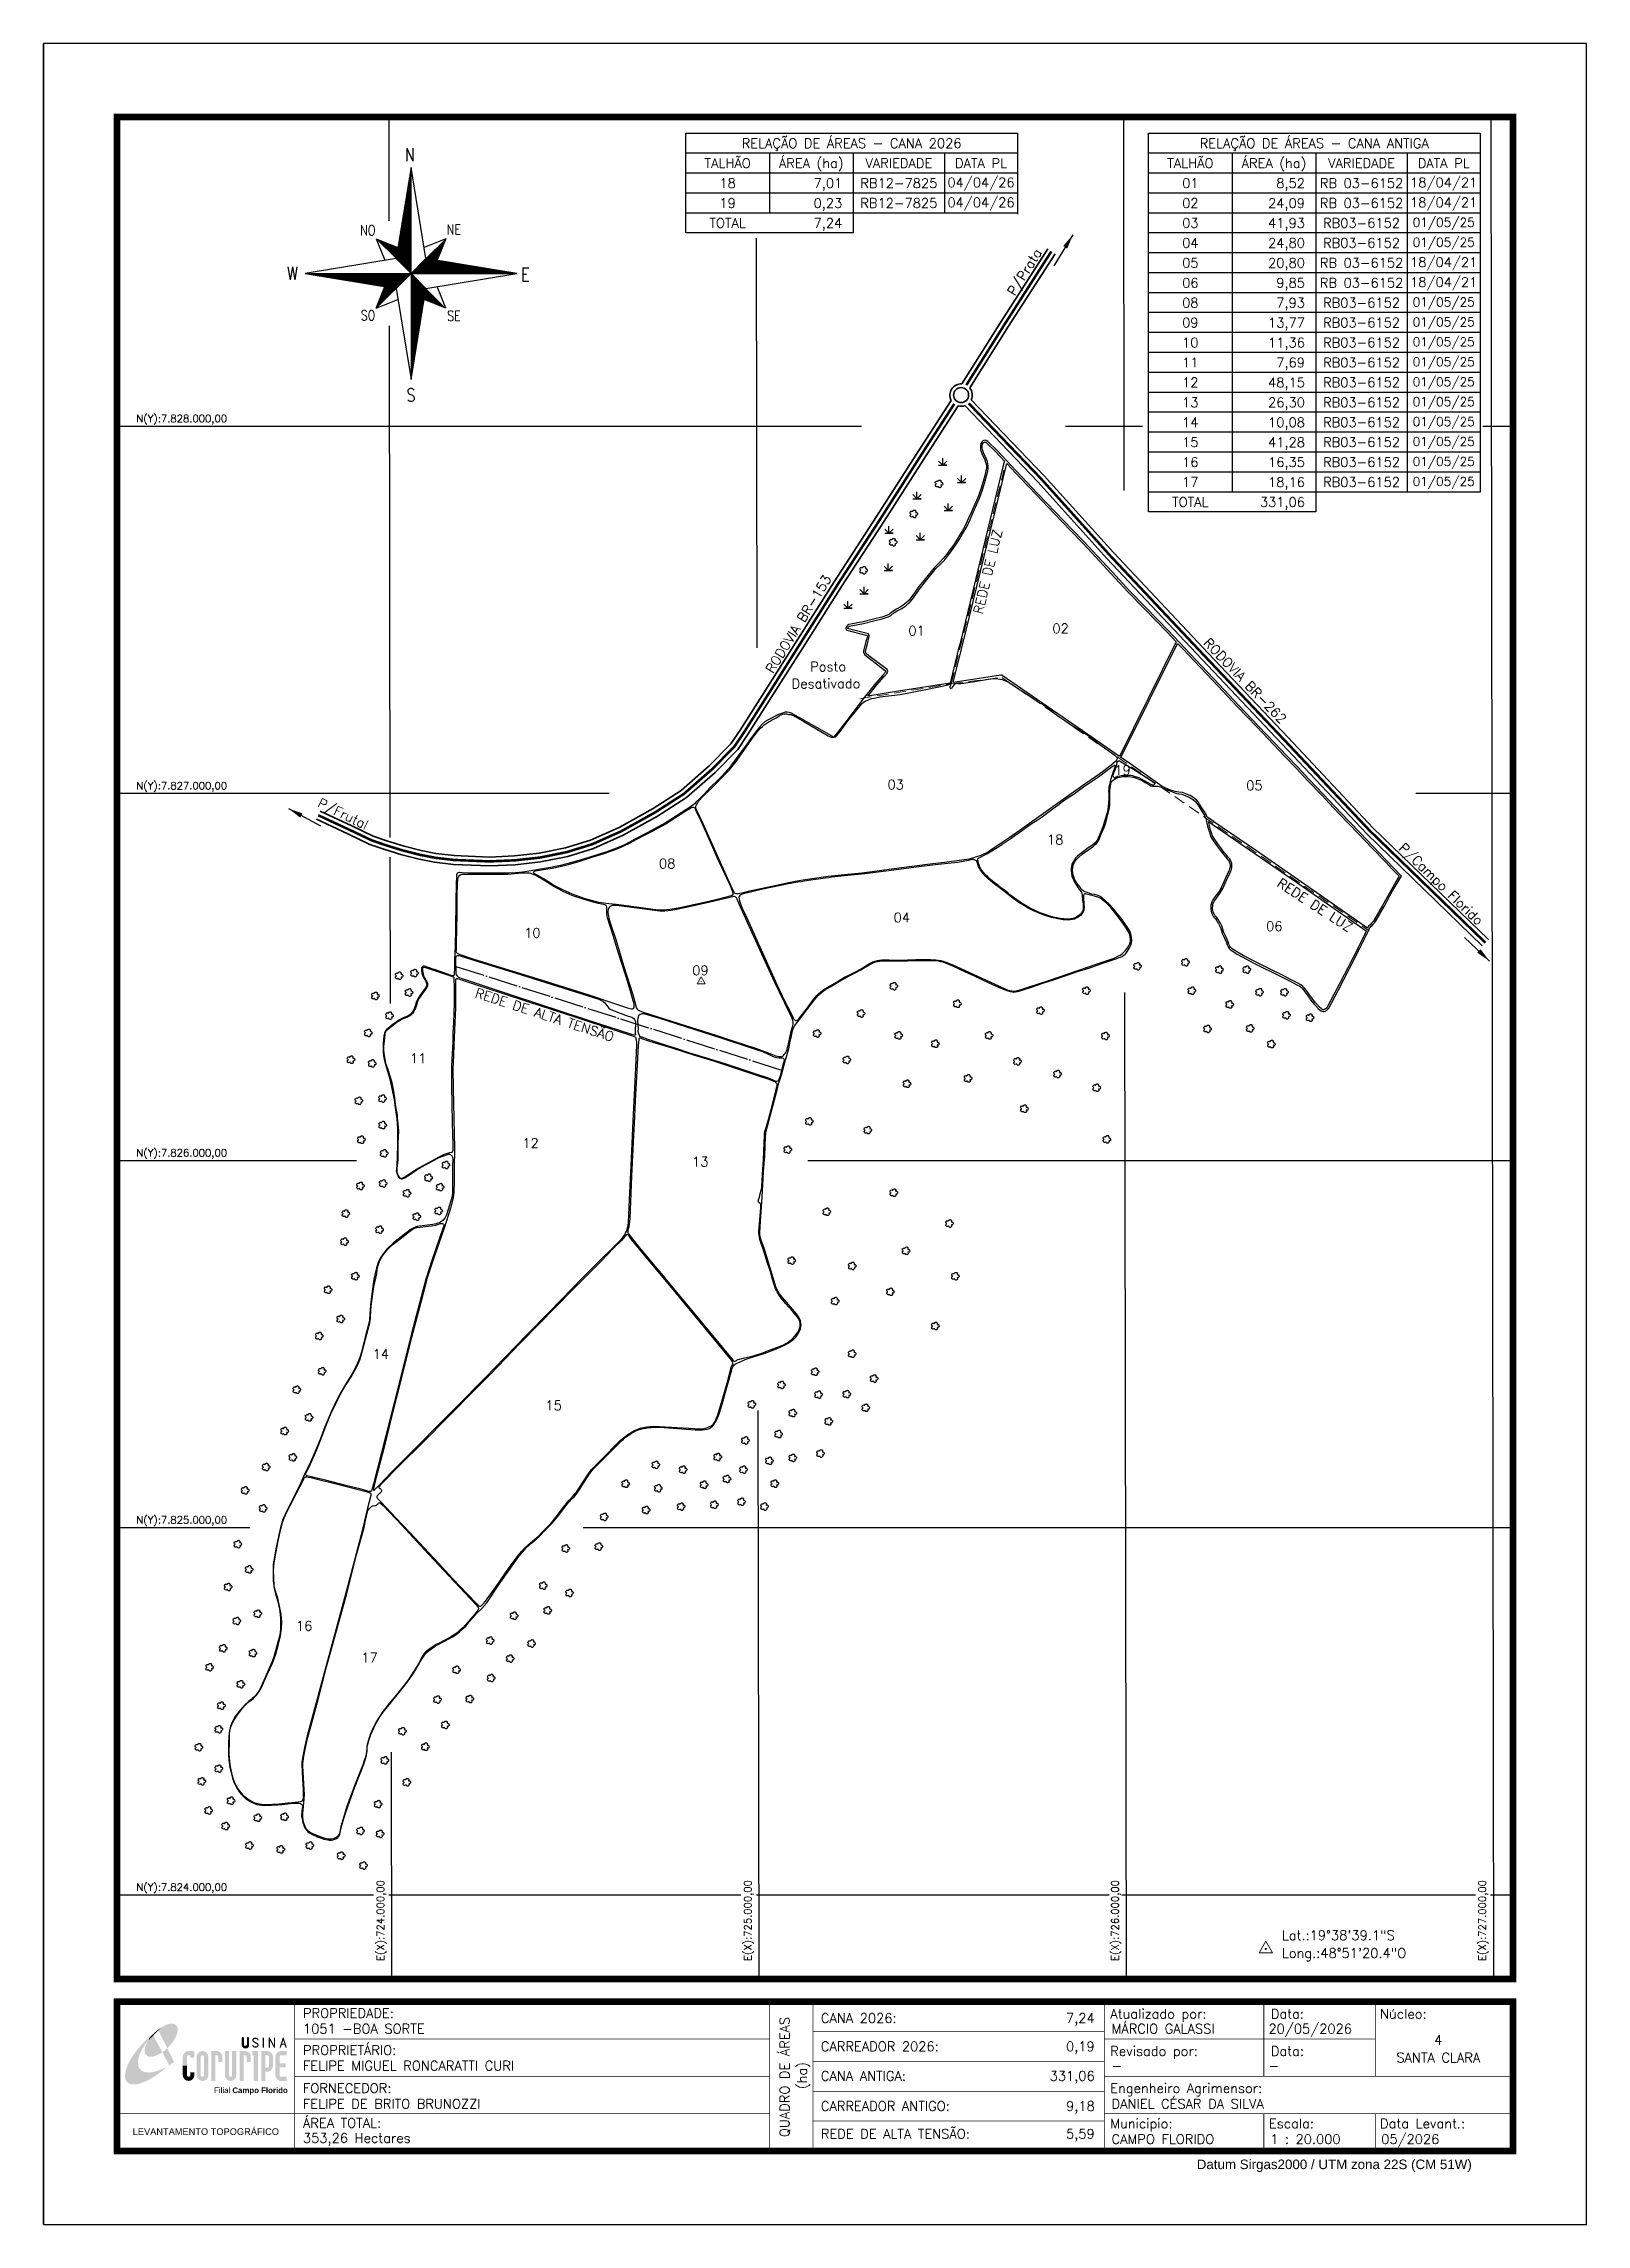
# Model space of a CAD drawing. Extents: x 723061 to 727261, y 7823092 to 7829032.
import ezdxf
from ezdxf.enums import TextEntityAlignment as Align

# ---------------------------------------------------------------- set-up
doc = ezdxf.new("R2010")
doc.units = 0
doc.header["$MEASUREMENT"] = 0
for name, pattern in [('CENTER2', [1.125, 0.75, -0.125, 0.125, -0.125]), ('CONTINUO', [0]), ('HIDDEN', [9.525, 6.35, -3.175]), ('LIN0', [0]), ('TAPUME', [94, 80, -7, 0, -7])]:
    doc.linetypes.add(name, pattern=pattern)
for name, color, linetype in [('0114001051', 1, 'Continuous'), ('0114001051001', 5, 'Continuous'), ('0114001051002', 5, 'Continuous'), ('0114001051003', 5, 'Continuous'), ('0114001051004', 5, 'Continuous'), ('0114001051005', 5, 'Continuous'), ('0114001051006', 5, 'Continuous'), ('0114001051008', 5, 'Continuous'), ('0114001051009', 5, 'Continuous'), ('0114001051010', 5, 'Continuous'), ('0114001051011', 5, 'Continuous'), ('0114001051012', 5, 'Continuous'), ('0114001051013', 5, 'Continuous'), ('0114001051014', 5, 'Continuous'), ('0114001051015', 5, 'Continuous'), ('0114001051016', 5, 'Continuous'), ('0114001051017', 5, 'Continuous'), ('0114001051018', 5, 'Continuous'), ('0114001051019', 5, 'Continuous'), ('_SIMBOLO ARVORE', 118, 'Continuous'), ('_SIMBOLO BREJO', 118, 'Continuous'), ('COORDENADAS', 7, 'Continuous'), ('GRADE', 8, 'Continuous'), ('Margem', 5, 'Continuous'), ('QUADRO_DE_AREAS_CANA_2023', 7, 'Continuous'), ('QUADRO_DE_AREAS_CANA_2025', 7, 'Continuous'), ('REDE ALTA TENSÃO', 6, 'Continuous'), ('REDE_DE_LUZ', 6, 'Continuous'), ('SETA_NORTE', 3, 'Continuous'), ('TXT_DIVERSOS', 7, 'Continuous'), ('TXT_NUM TALHOES', 7, 'Continuous')]:
    doc.layers.add(name, color=color, linetype=linetype)
doc.layers.add('ESTRADA', color=1, linetype='Continuous', lineweight=35)
doc.layers.add('TEXTO_DIVERSOS', color=7, linetype='Continuous', lineweight=5)
doc.styles.add('ARIAL', font='arial.ttf')
doc.styles.add('GRADEUTM', font='romans.shx', dxfattribs={"height": 20})
doc.styles.add('marcelo', font='arial.ttf')
doc.styles.add('ROMANS', font='')
doc.styles.add('SIMPLEX', font='')
doc.styles.get("Standard").update_dxf_attribs({"font": 'arial.ttf'})
doc.styles.get('ROMANS').set_extended_font_data('romans.shx')
doc.styles.get('SIMPLEX').set_extended_font_data('simplex.shx')
doc.dimstyles.new('ISO-25', dxfattribs={"dimtxt": 2.5, "dimasz": 2.5, "dimexe": 1.25, "dimexo": 0.625, "dimtad": 1, "dimtxsty": 'Standard', "dimcen": 2.5, "dimadec": 0, "dimazin": 0, "dimtfac": 1, "dimtmove": 0, "dimatfit": 3, "dimfxl": 1, "dimarcsym": 0})

msp = doc.modelspace()

# ---------------------------------------------------------------- texts
at = {"layer": 'COORDENADAS', "linetype": 'ByBlock', "style": 'SIMPLEX'}
for s, p in [('Lat.:19°38\'39.1"S', (726431.7, 7823866.3, 1313.5)), ('Long.:48°51\'20.4"O', (726431.7, 7823818, 1313.5))]:
    msp.add_text(s, height=26, dxfattribs=at).set_placement(p)
at = {"layer": 'GRADE', "linetype": 'Continuous', "style": 'GRADEUTM'}
for s, p in [('N(Y):7.828.000,00', (723560.1, 7828010.7)), ('N(Y):7.827.000,00', (723560.1, 7827010.7)), ('N(Y):7.826.000,00', (723560.1, 7826010.7)), ('N(Y):7.825.000,00', (723560.1, 7825010.7)), ('N(Y):7.824.000,00', (723560.1, 7824010.7))]:
    msp.add_text(s, height=20, dxfattribs=at).set_placement(p, align=Align.MIDDLE_RIGHT)
for s, p in [('E(X):724.000,00', (723977.5, 7824029.7)), ('E(X):725.000,00', (724977.5, 7824029.7)), ('E(X):726.000,00', (725977.5, 7824029.7)), ('E(X):727.000,00', (726977.5, 7824029.7))]:
    msp.add_text(s, height=20, rotation=90, dxfattribs=at).set_placement(p, align=Align.MIDDLE_RIGHT)
at = {"layer": 'Margem', "color": 7, "linetype": 'Continuous', "lineweight": 9}
for s, style, p in [('PROPRIEDADE:', 'SIMPLEX', (723766.8, 7823680.3)), ('Atualizado por:', 'SIMPLEX', (725964.6, 7823678.3)), ('Data:', 'SIMPLEX', (726401.8, 7823678.3)), ('Núcleo:', 'SIMPLEX', (726698.9, 7823678.3)), ('PROPRIETÁRIO:', 'SIMPLEX', (723766.8, 7823579.6)), ('Revisado por:', 'SIMPLEX', (725964.6, 7823577.1)), ('Data:', 'SIMPLEX', (726401.8, 7823577.1)), ('FORNECEDOR:', 'SIMPLEX', (723766.8, 7823475.9)), ('Engenheiro Agrimensor:', 'SIMPLEX', (725964.6, 7823475.9)), ('ÁREA TOTAL:', 'SIMPLEX', (723766.8, 7823381.1)), ('Municipio:', 'SIMPLEX', (725964.6, 7823379.6)), ('Escala:', 'SIMPLEX', (726396.7, 7823379.6)), ('Data Levant.:', 'SIMPLEX', (726698.9, 7823379.6)), ('Datum Sirgas2000 / UTM zona 22S (CM 51W)', 'marcelo', (726200.1, 7823268.5))]:
    msp.add_text(s, height=26, dxfattribs=dict(at, style=style)).set_placement(p, align=Align.TOP_LEFT)
at = {"layer": 'Margem', "color": 7, "linetype": 'Continuous', "style": 'SIMPLEX'}
for s, p in [('1051 -BOA SORTE', (723766.8, 7823637.9)), ('CANA 2026:', (725176.7, 7823666.8)), ('MÁRCIO GALASSI', (725968, 7823637.9)), ('20/05/2026', (726395.3, 7823637.9)), ('CARREADOR 2026:', (725176.7, 7823589.8)), ('FELIPE MIGUEL RONCARATTI CURI', (723766.8, 7823537.1)), ('-', (725968, 7823537.1)), ('-', (726395.3, 7823537.1)), ('CANA ANTIGA:', (725176.7, 7823509.2)), ('FELIPE DE BRITO BRUNOZZI', (723766.8, 7823433.4)), ('CARREADOR ANTIGO:', (725176.7, 7823427.2)), ('DANIEL CÉSAR DA SILVA', (725968, 7823433.4)), ('353,26 Hectares', (723766.8, 7823340.2)), ('REDE DE ALTA TENSÃO:', (725176.7, 7823351.6)), ('CAMPO FLORIDO', (725968, 7823337.2)), ('1 : 20.000', (726400, 7823337.2)), ('05/2026', (726702.2, 7823337.2))]:
    msp.add_text(s, height=26, dxfattribs=at).set_placement(p, align=Align.TOP_LEFT)
for s, p in [('QUADRO DE ÁREAS', (725078.1, 7823493.3)), ('(ha)', (725125.6, 7823497.3))]:
    msp.add_text(s, height=26, rotation=90, dxfattribs=at).set_placement(p, align=Align.MIDDLE_CENTER)
for s, p in [('7,24', (725922.2, 7823666.8)), ('0,19', (725922.2, 7823589.8)), ('331,06', (725922.2, 7823509.2)), ('9,18', (725922.2, 7823427.2)), ('5,59', (725922.2, 7823351.6))]:
    msp.add_text(s, height=26, dxfattribs=at).set_placement(p, align=Align.TOP_RIGHT)
for s, p in [('4', (726857.8, 7823594.2)), ('SANTA CLARA', (726857.8, 7823546.2))]:
    msp.add_text(s, height=26, dxfattribs=at).set_placement(p, align=Align.MIDDLE_CENTER)
at = {"layer": 'Margem', "color": 7, "linetype": 'ByBlock'}
msp.add_text('LEVANTAMENTO TOPOGRÁFICO', height=18, dxfattribs=at).set_placement((723502.4, 7823344.6), align=Align.MIDDLE_CENTER)
at = {"layer": 'QUADRO_DE_AREAS_CANA_2023', "linetype": 'Continuous', "style": 'SIMPLEX'}
for s, p in [('18', (724922.9, 7828651.9)), ('RB12-7825', (725389, 7828651.9)), ('04/04/26', (725612.7, 7828653.7)), ('01', (726182.6, 7828651.9)), ('RB 03-6152', (726648.7, 7828651.9)), ('18/04/21', (726872.4, 7828653.7)), ('19', (724922.9, 7828597.6)), ('RB12-7825', (725389, 7828597.6)), ('04/04/26', (725612.7, 7828599.4)), ('02', (726182.6, 7828597.6)), ('RB 03-6152', (726648.7, 7828597.6)), ('18/04/21', (726872.4, 7828599.4)), ('05', (726182.6, 7828434.8)), ('RB 03-6152', (726648.7, 7828434.8)), ('18/04/21', (726872.4, 7828436.5)), ('06', (726182.6, 7828380.5)), ('RB 03-6152', (726648.7, 7828380.5)), ('18/04/21', (726872.4, 7828382.3))]:
    msp.add_text(s, height=26, dxfattribs=at).set_placement(p, align=Align.MIDDLE_CENTER)
for s, p in [('7,01', (725234.9, 7828638.8)), ('8,52', (726494.6, 7828638.8)), ('0,23', (725234.9, 7828584.5)), ('24,09', (726494.6, 7828584.5)), ('20,80', (726494.6, 7828421.6)), ('9,85', (726494.6, 7828367.4))]:
    msp.add_text(s, height=26, dxfattribs=at).set_placement(p, align=Align.RIGHT)
at = {"layer": 'QUADRO_DE_AREAS_CANA_2025', "linetype": 'Continuous', "style": 'SIMPLEX'}
for s, height, p in [('RELAÇÃO DE ÁREAS - CANA 2026', 26, (725260.4, 7828760.5)), ('RELAÇÃO DE ÁREAS - CANA ANTIGA', 26, (726520.1, 7828760.5)), ('TALHÃO', 26, (724922.9, 7828706.2)), ('ÁREA (ha)', 26, (725150.6, 7828706.2)), ('VARIEDADE', 26, (725389, 7828706.2)), ('DATA PL', 26, (725612.7, 7828706.2)), ('TALHÃO', 26, (726182.6, 7828706.2)), ('ÁREA (ha)', 26, (726410.3, 7828706.2)), ('VARIEDADE', 26, (726648.7, 7828706.2)), ('DATA PL', 26, (726872.4, 7828706.2)), ('TOTAL', 26, (724922.9, 7828543.3)), ('03', 26, (726182.6, 7828543.3)), ('RB03-6152', 26, (726648.7, 7828543.3)), ('01/05/25', 24, (726872.4, 7828545.1)), ('01/05/25', 24, (726872.4, 7828490.8)), ('04', 26, (726182.6, 7828489.1)), ('RB03-6152', 26, (726648.7, 7828489.1)), ('08', 26, (726182.6, 7828326.2)), ('RB03-6152', 26, (726648.7, 7828326.2)), ('01/05/25', 24, (726872.4, 7828328)), ('09', 26, (726182.6, 7828271.9)), ('RB03-6152', 26, (726648.7, 7828271.9)), ('01/05/25', 24, (726872.4, 7828273.7)), ('10', 26, (726182.6, 7828217.6)), ('RB03-6152', 26, (726648.7, 7828217.6)), ('01/05/25', 24, (726872.4, 7828219.4)), ('11', 26, (726182.6, 7828163.4)), ('RB03-6152', 26, (726648.7, 7828163.4)), ('01/05/25', 24, (726872.4, 7828165.1)), ('12', 26, (726182.6, 7828109.1)), ('RB03-6152', 26, (726648.7, 7828109.1)), ('01/05/25', 24, (726872.4, 7828110.8)), ('13', 26, (726182.6, 7828054.8)), ('RB03-6152', 26, (726648.7, 7828054.8)), ('01/05/25', 24, (726872.4, 7828056.6)), ('14', 26, (726182.6, 7828000.5)), ('RB03-6152', 26, (726648.7, 7828000.5)), ('01/05/25', 24, (726872.4, 7828002.3)), ('15', 26, (726182.6, 7827946.2)), ('RB03-6152', 26, (726648.7, 7827946.2)), ('01/05/25', 24, (726872.4, 7827948)), ('01/05/25', 24, (726872.4, 7827893.7)), ('16', 26, (726182.6, 7827892)), ('RB03-6152', 26, (726648.7, 7827892)), ('01/05/25', 24, (726872.4, 7827839.4)), ('TOTAL', 26, (726182.6, 7827783.4)), ('17', 26, (726182.6, 7827837.7)), ('RB03-6152', 26, (726648.7, 7827837.7))]:
    msp.add_text(s, height=height, dxfattribs=at).set_placement(p, align=Align.MIDDLE_CENTER)
for s, p in [('7,24', (725234.9, 7828530.2)), ('41,93', (726494.6, 7828530.2)), ('24,80', (726494.6, 7828475.9)), ('7,93', (726494.6, 7828313.1)), ('13,77', (726494.6, 7828258.8)), ('11,36', (726494.6, 7828204.5)), ('7,69', (726494.6, 7828150.2)), ('48,15', (726494.6, 7828095.9)), ('26,30', (726494.6, 7828041.7)), ('10,08', (726494.6, 7827987.4)), ('41,28', (726494.6, 7827933.1)), ('16,35', (726494.6, 7827878.8)), ('331,06', (726494.6, 7827770.3)), ('18,16', (726494.6, 7827824.5))]:
    msp.add_text(s, height=26, dxfattribs=at).set_placement(p, align=Align.RIGHT)
at = {"layer": 'TEXTO_DIVERSOS', "linetype": 'Continuous', "style": 'SIMPLEX'}
for s, rotation, p in [('P/Prata', 57.94185, (725704.5, 7828342.8)), ('RODOVIA BR-153', 58.30223, (725046.6, 7827314.6, -639.6)), ('RODOVIA BR-262', 313.82905, (726216.7, 7827397.7, -639.6)), ('P/Frutal', 334.03084, (723804.5, 7826954.6)), ('P/Campo Florido', 315.85706, (726748.2, 7826838.6))]:
    msp.add_text(s, height=26, rotation=rotation, dxfattribs=at).set_placement(p)
at = {"layer": 'TXT_DIVERSOS', "linetype": 'Continuous', "style": 'SIMPLEX'}
for s, rotation, p in [('REDE DE LUZ', 76.68216, (725631, 7827593.6)), ('REDE DE LUZ', 326.98064, (726522.1, 7826685.6)), ('REDE DE ALTA TENSÃO', 341.92435, (724424.7, 7826386.7, 720.5))]:
    msp.add_text(s, height=26, rotation=rotation, dxfattribs=at).set_placement(p, align=Align.MIDDLE_CENTER)
for s, p in [('Posto', (725147.5, 7827322)), ('Desativado', (725097.1, 7827275.6))]:
    msp.add_text(s, height=26, rotation=0.16159, dxfattribs=at).set_placement(p)
at = {"layer": 'TXT_NUM TALHOES', "linetype": 'Continuous', "style": 'SIMPLEX'}
for s, p in [('01', (725437.4, 7827432.8)), ('02', (725829.3, 7827439)), ('03', (725380.4, 7827013.5)), ('19', (725997.9, 7827053)), ('05', (726357, 7827011.4)), ('18', (725814.8, 7826863.9)), ('08', (724758.3, 7826798.4)), ('04', (725397.2, 7826651.7)), ('10', (724391.3, 7826609.5)), ('06', (726411.2, 7826627.8)), ('09', (724849.1, 7826507.7)), ('11', (724080.5, 7826268)), ('12', (724386.2, 7826037)), ('13', (724848.5, 7825986.5)), ('14', (723979, 7825462.8)), ('15', (724449.2, 7825322.7)), ('16', (723770.2, 7824722.1)), ('17', (723947.8, 7824635.5))]:
    msp.add_text(s, height=26, dxfattribs=at).set_placement(p, align=Align.MIDDLE_CENTER)

# ---------------------------------------------------------------- blocks, each defined once
blk = doc.blocks.new('A$C309442C0')
at = {"layer": 'SETA_NORTE', "linetype": 'Continuous'}
h = blk.add_hatch(dxfattribs=at)
h.set_pattern_fill('ANSI31', color=256, scale=0.1375, angle=-90, style=0)
h.set_pattern_definition([(315, (-215853.3434, 13873.16845), (0.3086963042, 0.3086963042), [])])
h.paths.add_polyline_path([(73.5, 97.4), (74.7, 104.9), (60, 110.8)])
h = blk.add_hatch(dxfattribs=at)
h.set_pattern_fill('ANSI31', color=256, scale=0.1375, angle=180, style=0)
h.set_pattern_definition([(225, (13869.59828, 216024.21475), (0.3086963042, -0.3086963042), [])])
h.paths.add_polyline_path([(93.8, 97.4), (101.4, 96.2), (107.3, 110.8)])
h = blk.add_hatch(dxfattribs=at)
h.set_pattern_fill('ANSI31', color=256, scale=0.1375, style=0)
h.set_pattern_definition([(45, (-13702.2971, -215849.77324), (-0.3086963042, 0.3086963042), [])])
h.paths.add_polyline_path([(73.5, 77), (65.9, 78.3), (60, 63.6)])
h = blk.add_hatch(dxfattribs=at)
h.set_pattern_fill('ANSI31', color=256, scale=0.1375, angle=90, style=0)
h.set_pattern_definition([(135, (216020.6446, -13698.72693), (-0.3086963042, -0.3086963042), [])])
h.paths.add_polyline_path([(93.8, 77), (92.6, 69.5), (107.3, 63.6)])
for p, q in [((81.6, 146.8), (83.7, 148.9)), ((81.7, 147.6), (83.7, 149.5)), ((81.8, 148.3), (83.7, 150.1)), ((82, 149.1), (83.7, 150.8)), ((82.1, 149.9), (83.7, 151.4)), ((82.2, 150.6), (83.7, 152.1)), ((82.3, 151.4), (83.7, 152.7)), ((82.5, 152.2), (83.7, 153.3)), ((82.6, 152.9), (83.7, 154)), ((82.7, 153.7), (83.7, 154.6)), ((82.9, 154.4), (83.7, 155.2)), ((83, 155.2), (83.7, 155.9)), ((83.1, 156), (83.7, 156.5)), ((83.2, 156.7), (83.7, 157.2)), ((83.4, 157.5), (83.7, 157.8)), ((83.5, 158.3), (83.7, 158.4)), ((83.6, 159), (83.7, 159.1)), ((78.7, 129.3), (83.7, 134.2)), ((78.8, 130), (83.7, 134.9)), ((79, 130.8), (83.7, 135.5)), ((79.1, 131.6), (83.7, 136.1)), ((79.2, 132.3), (83.7, 136.8)), ((79.3, 133.1), (83.7, 137.4)), ((79.5, 133.8), (83.7, 138)), ((79.6, 134.6), (83.7, 138.7)), ((79.7, 135.4), (83.7, 139.3)), ((79.8, 136.1), (83.7, 140)), ((80, 136.9), (83.7, 140.6)), ((80.1, 137.7), (83.7, 141.2)), ((80.2, 138.4), (83.7, 141.9)), ((80.3, 139.2), (83.7, 142.5)), ((80.5, 139.9), (83.7, 143.1)), ((80.6, 140.7), (83.7, 143.8)), ((80.7, 141.5), (83.7, 144.4)), ((80.8, 142.2), (83.7, 145)), ((81, 143), (83.7, 145.7)), ((81.1, 143.8), (83.7, 146.3)), ((81.2, 144.5), (83.7, 147)), ((81.3, 145.3), (83.7, 147.6)), ((81.5, 146.1), (83.7, 148.2)), ((75.7, 111), (83.7, 118.9)), ((75.8, 111.7), (83.7, 119.6)), ((75.9, 112.5), (83.7, 120.2)), ((76.1, 113.3), (83.7, 120.8)), ((76.2, 114), (83.7, 121.5)), ((76.3, 114.8), (83.7, 122.1)), ((76.4, 115.5), (83.7, 122.8)), ((76.6, 116.3), (83.7, 123.4)), ((76.7, 117.1), (83.7, 124)), ((76.8, 117.8), (83.7, 124.7)), ((76.9, 118.6), (83.7, 125.3)), ((77.1, 119.4), (83.7, 125.9)), ((77.2, 120.1), (83.7, 126.6)), ((77.3, 120.9), (83.7, 127.2)), ((77.4, 121.6), (83.7, 127.8)), ((77.6, 122.4), (83.7, 128.5)), ((77.7, 123.2), (83.7, 129.1)), ((77.8, 123.9), (83.7, 129.8)), ((78, 124.7), (83.7, 130.4)), ((78.1, 125.5), (83.7, 131)), ((78.2, 126.2), (83.7, 131.7)), ((78.3, 127), (83.7, 132.3)), ((78.5, 127.7), (83.7, 132.9)), ((78.6, 128.5), (83.7, 133.6)), ((60, 110.8), (74.7, 104.9)), ((60, 110.8), (65.9, 96.2)), ((73.5, 97.3), (83.7, 107.5)), ((73.6, 98), (83.7, 108.1)), ((73.7, 98.8), (83.7, 108.7)), ((73.8, 99.5), (83.7, 109.4)), ((73.8, 97), (83.7, 106.8)), ((73.9, 100.3), (83.7, 110)), ((74.1, 101.1), (83.7, 110.6)), ((74.2, 101.8), (83.7, 111.3)), ((74.2, 96.7), (83.7, 106.2)), ((74.3, 102.6), (83.7, 111.9)), ((74.4, 103.3), (83.7, 112.6)), ((74.5, 96.4), (83.7, 105.6)), ((74.6, 104.1), (83.7, 113.2)), ((74.7, 104.9), (83.7, 113.8)), ((74.8, 105.6), (83.7, 114.5)), ((74.8, 96.1), (83.7, 104.9)), ((74.9, 106.4), (83.7, 115.1)), ((75.1, 107.2), (83.7, 115.7)), ((75.1, 95.7), (83.7, 104.3)), ((75.2, 107.9), (83.7, 116.4)), ((75.3, 108.7), (83.7, 117)), ((75.4, 109.4), (83.7, 117.7)), ((75.6, 110.2), (83.7, 118.3)), ((107.3, 110.8), (92.6, 104.9)), ((107.3, 110.8), (101.4, 96.2)), ((75.4, 95.4), (83.7, 103.6)), ((75.8, 95.1), (83.7, 103)), ((76.1, 94.8), (83.7, 102.4)), ((76.4, 94.5), (83.7, 101.7)), ((76.7, 94.2), (83.7, 101.1)), ((77, 93.8), (83.7, 100.5)), ((77.4, 93.5), (83.7, 99.8)), ((77.7, 93.2), (83.7, 99.2)), ((78, 92.9), (83.7, 98.5)), ((78.3, 92.6), (83.7, 97.9)), ((78.6, 92.2), (83.7, 97.3)), ((78.9, 91.9), (83.7, 96.6)), ((79.3, 91.6), (83.7, 96)), ((79.6, 91.3), (83.7, 95.4)), ((79.9, 91), (83.7, 94.7)), ((80.2, 90.7), (83.7, 94.1)), ((80.5, 90.3), (83.7, 93.4)), ((80.9, 90), (83.7, 92.8)), ((81.2, 89.7), (83.7, 92.2)), ((81.5, 89.4), (83.7, 91.5)), ((81.8, 89.1), (83.7, 90.9)), ((82.1, 88.7), (83.7, 90.3)), ((82.4, 88.4), (83.7, 89.6)), ((83.8, 87.2), (94, 97.4)), ((84.4, 87.2), (94.5, 97.3)), ((85.1, 87.2), (95.1, 97.2)), ((85.7, 87.2), (95.6, 97.1)), ((86.3, 87.2), (96.2, 97)), ((87, 87.2), (96.7, 96.9)), ((87.6, 87.2), (97.2, 96.9)), ((88.3, 87.2), (97.8, 96.8)), ((88.9, 87.2), (98.3, 96.7)), ((89.5, 87.2), (98.9, 96.6)), ((90.2, 87.2), (99.4, 96.5)), ((90.8, 87.2), (100, 96.4)), ((91.4, 87.2), (100.5, 96.3)), ((92.1, 87.2), (101.1, 96.2)), ((92.7, 87.2), (101.6, 96.1)), ((93.4, 87.2), (102.2, 96)), ((94, 87.2), (102.7, 96)), ((94.6, 87.2), (103.3, 95.9)), ((95.3, 87.2), (103.8, 95.8)), ((95.9, 87.2), (104.4, 95.7)), ((96.5, 87.2), (104.9, 95.6)), ((97.2, 87.2), (105.5, 95.5)), ((97.8, 87.2), (106, 95.4)), ((98.4, 87.2), (106.5, 95.3)), ((99.1, 87.2), (107.1, 95.2)), ((99.7, 87.2), (107.6, 95.1)), ((100.4, 87.2), (108.2, 95.1)), ((101, 87.2), (108.7, 95)), ((101.6, 87.2), (109.3, 94.9)), ((102.3, 87.2), (109.8, 94.8)), ((102.9, 87.2), (110.4, 94.7)), ((103.5, 87.2), (110.9, 94.6)), ((104.2, 87.2), (111.5, 94.5)), ((104.8, 87.2), (112, 94.4)), ((105.5, 87.2), (112.6, 94.3)), ((106.1, 87.2), (113.1, 94.2)), ((106.7, 87.2), (113.7, 94.1)), ((107.4, 87.2), (114.2, 94.1)), ((108, 87.2), (114.8, 94)), ((108.6, 87.2), (115.3, 93.9)), ((109.3, 87.2), (115.8, 93.8)), ((109.9, 87.2), (116.4, 93.7)), ((110.6, 87.2), (116.9, 93.6)), ((111.2, 87.2), (117.5, 93.5)), ((111.8, 87.2), (118, 93.4)), ((112.5, 87.2), (118.6, 93.3)), ((113.1, 87.2), (119.1, 93.2)), ((113.7, 87.2), (119.7, 93.2)), ((114.4, 87.2), (120.2, 93.1)), ((115, 87.2), (120.8, 93)), ((115.6, 87.2), (121.3, 92.9)), ((116.3, 87.2), (121.9, 92.8)), ((116.9, 87.2), (122.4, 92.7)), ((117.6, 87.2), (123, 92.6)), ((118.2, 87.2), (123.5, 92.5)), ((118.8, 87.2), (124, 92.4)), ((119.5, 87.2), (124.6, 92.3)), ((120.1, 87.2), (125.1, 92.3)), ((120.7, 87.2), (125.7, 92.2)), ((121.4, 87.2), (126.2, 92.1)), ((122, 87.2), (126.8, 92)), ((122.7, 87.2), (127.3, 91.9)), ((123.3, 87.2), (127.9, 91.8)), ((123.9, 87.2), (128.4, 91.7)), ((124.6, 87.2), (129, 91.6)), ((125.2, 87.2), (129.5, 91.5)), ((125.8, 87.2), (130.1, 91.4)), ((126.5, 87.2), (130.6, 91.4)), ((127.1, 87.2), (131.2, 91.3)), ((127.8, 87.2), (131.7, 91.2)), ((128.4, 87.2), (132.3, 91.1)), ((129, 87.2), (132.8, 91)), ((129.7, 87.2), (133.3, 90.9)), ((130.3, 87.2), (133.9, 90.8)), ((130.9, 87.2), (134.4, 90.7)), ((131.6, 87.2), (135, 90.6)), ((132.2, 87.2), (135.5, 90.5)), ((132.8, 87.2), (136.1, 90.5)), ((133.5, 87.2), (136.6, 90.4)), ((134.1, 87.2), (137.2, 90.3)), ((134.8, 87.2), (137.7, 90.2)), ((135.4, 87.2), (138.3, 90.1)), ((136, 87.2), (138.8, 90)), ((136.7, 87.2), (139.4, 89.9)), ((137.3, 87.2), (139.9, 89.8)), ((137.9, 87.2), (140.5, 89.7)), ((138.6, 87.2), (141, 89.6)), ((139.2, 87.2), (141.6, 89.6)), ((139.9, 87.2), (142.1, 89.5)), ((140.5, 87.2), (142.6, 89.4)), ((141.1, 87.2), (143.2, 89.3)), ((141.8, 87.2), (143.7, 89.2)), ((142.4, 87.2), (144.3, 89.1)), ((11.8, 87.2), (11.8, 87.2)), ((12.3, 87.1), (12.4, 87.2)), ((12.9, 87), (13.1, 87.2)), ((13.4, 86.9), (13.7, 87.2)), ((14, 86.8), (14.4, 87.2)), ((14.5, 86.7), (15, 87.2)), ((15.1, 86.6), (15.6, 87.2)), ((15.6, 86.6), (16.3, 87.2)), ((16.2, 86.5), (16.9, 87.2)), ((16.7, 86.4), (17.5, 87.2)), ((17.2, 86.3), (18.2, 87.2)), ((17.8, 86.2), (18.8, 87.2)), ((18.3, 86.1), (19.5, 87.2)), ((18.9, 86), (20.1, 87.2)), ((19.4, 85.9), (20.7, 87.2)), ((20, 85.8), (21.4, 87.2)), ((20.5, 85.7), (22, 87.2)), ((21.1, 85.7), (22.6, 87.2)), ((21.6, 85.6), (23.3, 87.2)), ((22.2, 85.5), (23.9, 87.2)), ((22.7, 85.4), (24.6, 87.2)), ((23.3, 85.3), (25.2, 87.2)), ((23.8, 85.2), (25.8, 87.2)), ((24.4, 85.1), (26.5, 87.2)), ((24.9, 85), (27.1, 87.2)), ((25.5, 84.9), (27.7, 87.2)), ((26, 84.8), (28.4, 87.2)), ((26.5, 84.8), (29, 87.2)), ((27.1, 84.7), (29.6, 87.2)), ((27.6, 84.6), (30.3, 87.2)), ((28.2, 84.5), (30.9, 87.2)), ((28.7, 84.4), (31.6, 87.2)), ((29.3, 84.3), (32.2, 87.2)), ((29.8, 84.2), (32.8, 87.2)), ((30.4, 84.1), (33.5, 87.2)), ((30.9, 84), (34.1, 87.2)), ((31.5, 83.9), (34.7, 87.2)), ((32, 83.9), (35.4, 87.2)), ((32.6, 83.8), (36, 87.2)), ((33.1, 83.7), (36.7, 87.2)), ((33.7, 83.6), (37.3, 87.2)), ((34.2, 83.5), (37.9, 87.2)), ((34.7, 83.4), (38.6, 87.2)), ((35.3, 83.3), (39.2, 87.2)), ((35.8, 83.2), (39.8, 87.2)), ((36.4, 83.1), (40.5, 87.2)), ((36.9, 83), (41.1, 87.2)), ((37.5, 83), (41.8, 87.2)), ((38, 82.9), (42.4, 87.2)), ((38.6, 82.8), (43, 87.2)), ((39.1, 82.7), (43.7, 87.2)), ((39.7, 82.6), (44.3, 87.2)), ((40.2, 82.5), (44.9, 87.2)), ((40.8, 82.4), (45.6, 87.2)), ((41.3, 82.3), (46.2, 87.2)), ((41.9, 82.2), (46.8, 87.2)), ((42.4, 82.1), (47.5, 87.2)), ((43, 82.1), (48.1, 87.2)), ((43.5, 82), (48.8, 87.2)), ((44, 81.9), (49.4, 87.2)), ((44.6, 81.8), (50, 87.2)), ((45.1, 81.7), (50.7, 87.2)), ((45.7, 81.6), (51.3, 87.2)), ((46.2, 81.5), (51.9, 87.2)), ((46.8, 81.4), (52.6, 87.2)), ((47.3, 81.3), (53.2, 87.2)), ((47.9, 81.2), (53.9, 87.2)), ((48.4, 81.2), (54.5, 87.2)), ((49, 81.1), (55.1, 87.2)), ((49.5, 81), (55.8, 87.2)), ((50.1, 80.9), (56.4, 87.2)), ((50.6, 80.8), (57, 87.2)), ((51.2, 80.7), (57.7, 87.2)), ((51.7, 80.6), (58.3, 87.2)), ((52.3, 80.5), (59, 87.2)), ((52.8, 80.4), (59.6, 87.2)), ((53.3, 80.3), (60.2, 87.2)), ((53.9, 80.3), (60.9, 87.2)), ((54.4, 80.2), (61.5, 87.2)), ((55, 80.1), (62.1, 87.2)), ((55.5, 80), (62.8, 87.2)), ((56.1, 79.9), (63.4, 87.2)), ((56.6, 79.8), (64, 87.2)), ((57.2, 79.7), (64.7, 87.2)), ((57.7, 79.6), (65.3, 87.2)), ((58.3, 79.5), (66, 87.2)), ((58.8, 79.4), (66.6, 87.2)), ((59.4, 79.4), (67.2, 87.2)), ((59.9, 79.3), (67.9, 87.2)), ((83.7, 87.2), (60, 63.6)), ((60, 63.6), (65.9, 78.3)), ((60.5, 79.2), (68.5, 87.2)), ((61, 79.1), (69.1, 87.2)), ((61.5, 79), (69.8, 87.2)), ((62.1, 78.9), (70.4, 87.2)), ((62.6, 78.8), (71.1, 87.2)), ((63.2, 78.7), (71.7, 87.2)), ((63.7, 78.6), (72.3, 87.2)), ((64.3, 78.5), (73, 87.2)), ((64.8, 78.4), (73.6, 87.2)), ((65.4, 78.4), (74.2, 87.2)), ((65.9, 78.3), (74.9, 87.2)), ((66.5, 78.2), (75.5, 87.2)), ((67, 78.1), (76.2, 87.2)), ((67.6, 78), (76.8, 87.2)), ((68.1, 77.9), (77.4, 87.2)), ((68.7, 77.8), (78.1, 87.2)), ((69.2, 77.7), (78.7, 87.2)), ((69.8, 77.6), (79.3, 87.2)), ((70.3, 77.5), (80, 87.2)), ((70.8, 77.5), (80.6, 87.2)), ((71.4, 77.4), (81.2, 87.2)), ((71.9, 77.3), (81.9, 87.2)), ((72.5, 77.2), (82.5, 87.2)), ((73, 77.1), (83.2, 87.2)), ((82.8, 88.1), (83.7, 89)), ((83.1, 87.8), (83.7, 88.4)), ((83.4, 87.5), (83.7, 87.7)), ((83.7, 87.1), (83.7, 87.1)), ((83.7, 86.4), (84, 86.8)), ((83.7, 85.8), (84.4, 86.5)), ((83.7, 85.2), (84.7, 86.2)), ((83.7, 84.5), (85, 85.9)), ((83.7, 83.9), (85.3, 85.6)), ((83.7, 83.3), (85.6, 85.2)), ((83.7, 82.6), (86, 84.9)), ((83.7, 82), (86.3, 84.6)), ((83.7, 81.3), (86.6, 84.3)), ((83.7, 80.7), (86.9, 84)), ((83.7, 80.1), (87.2, 83.6)), ((83.7, 79.4), (87.5, 83.3)), ((83.7, 78.8), (87.9, 83)), ((83.7, 78.2), (88.2, 82.7)), ((83.7, 77.5), (88.5, 82.4)), ((83.7, 76.9), (88.8, 82.1)), ((83.7, 76.2), (89.1, 81.7)), ((83.7, 75.6), (89.5, 81.4)), ((83.7, 75), (89.8, 81.1)), ((83.7, 74.3), (90.1, 80.8)), ((83.7, 73.7), (90.4, 80.5)), ((83.7, 73.1), (90.7, 80.1)), ((83.7, 72.4), (91, 79.8)), ((83.7, 71.8), (91.4, 79.5)), ((83.7, 71.2), (91.7, 79.2)), ((83.7, 70.5), (92, 78.9)), ((83.7, 69.9), (92.3, 78.5)), ((83.7, 69.2), (92.6, 78.2)), ((83.7, 68.6), (93, 77.9)), ((83.7, 68), (93.3, 77.6)), ((83.7, 67.3), (93.6, 77.3)), ((83.7, 66.7), (93.8, 76.9)), ((83.7, 66.1), (93.7, 76.1)), ((83.7, 65.4), (93.6, 75.3)), ((83.7, 64.8), (93.4, 74.6)), ((107.3, 63.6), (101.4, 78.3)), ((143, 87.2), (144.8, 89)), ((143.7, 87.2), (145.4, 88.9)), ((144.3, 87.2), (145.9, 88.8)), ((144.9, 87.2), (146.5, 88.7)), ((145.6, 87.2), (147, 88.7)), ((146.2, 87.2), (147.6, 88.6)), ((146.9, 87.2), (148.1, 88.5)), ((147.5, 87.2), (148.7, 88.4)), ((148.1, 87.2), (149.2, 88.3)), ((148.8, 87.2), (149.8, 88.2)), ((149.4, 87.2), (150.3, 88.1)), ((150, 87.2), (150.8, 88)), ((150.7, 87.2), (151.4, 87.9)), ((151.3, 87.2), (151.9, 87.8)), ((152, 87.2), (152.5, 87.8)), ((152.6, 87.2), (153, 87.7)), ((153.2, 87.2), (153.6, 87.6)), ((153.9, 87.2), (154.1, 87.5)), ((154.5, 87.2), (154.7, 87.4)), ((155.1, 87.2), (155.2, 87.3)), ((60, 63.6), (74.7, 69.5)), ((83.7, 64.1), (93.3, 73.8)), ((83.7, 63.5), (93.2, 73)), ((83.7, 62.9), (93.1, 72.3)), ((83.7, 62.2), (92.9, 71.5)), ((83.7, 61.6), (92.8, 70.8)), ((83.7, 61), (92.7, 70)), ((83.7, 60.3), (92.6, 69.2)), ((83.7, 59.7), (92.4, 68.5)), ((83.7, 59), (92.3, 67.7)), ((83.7, 58.4), (92.2, 66.9)), ((83.7, 57.8), (92.1, 66.2)), ((83.7, 57.1), (91.9, 65.4)), ((83.7, 56.5), (91.8, 64.7)), ((83.7, 55.9), (91.7, 63.9)), ((83.7, 55.2), (91.6, 63.1)), ((83.7, 54.6), (91.4, 62.4)), ((83.7, 54), (91.3, 61.6)), ((83.7, 53.3), (91.2, 60.8)), ((83.7, 52.7), (91.1, 60.1)), ((107.3, 63.6), (92.6, 69.5)), ((83.7, 52), (90.9, 59.3)), ((83.7, 51.4), (90.8, 58.6)), ((83.7, 50.8), (90.7, 57.8)), ((83.7, 50.1), (90.5, 57)), ((83.7, 49.5), (90.4, 56.3)), ((83.7, 48.9), (90.3, 55.5)), ((83.7, 48.2), (90.2, 54.7)), ((83.7, 47.6), (90, 54)), ((83.7, 46.9), (89.9, 53.2)), ((83.7, 46.3), (89.8, 52.5)), ((83.7, 45.7), (89.7, 51.7)), ((83.7, 45), (89.5, 50.9)), ((83.7, 44.4), (89.4, 50.2)), ((83.7, 43.8), (89.3, 49.4)), ((83.7, 43.1), (89.2, 48.6)), ((83.7, 42.5), (89, 47.9)), ((83.7, 41.8), (88.9, 47.1)), ((83.7, 41.2), (88.8, 46.3)), ((83.7, 40.6), (88.7, 45.6)), ((83.7, 39.9), (88.5, 44.8)), ((83.7, 39.3), (88.4, 44.1)), ((83.7, 38.7), (88.3, 43.3)), ((83.7, 38), (88.2, 42.5)), ((83.7, 37.4), (88, 41.8)), ((83.7, 36.8), (87.9, 41)), ((83.7, 36.1), (87.8, 40.2)), ((83.7, 35.5), (87.7, 39.5)), ((83.7, 34.8), (87.5, 38.7)), ((83.7, 34.2), (87.4, 38)), ((83.7, 33.6), (87.3, 37.2)), ((83.7, 32.9), (87.2, 36.4)), ((83.7, 32.3), (87, 35.7)), ((83.7, 31.7), (86.9, 34.9)), ((83.7, 31), (86.8, 34.1)), ((83.7, 30.4), (86.7, 33.4)), ((83.7, 29.7), (86.5, 32.6)), ((83.7, 29.1), (86.4, 31.9)), ((83.7, 28.5), (86.3, 31.1)), ((83.7, 27.8), (86.2, 30.3)), ((83.7, 27.2), (86, 29.6)), ((83.7, 26.6), (85.9, 28.8)), ((83.7, 25.9), (85.8, 28)), ((83.7, 25.3), (85.6, 27.3)), ((83.7, 24.6), (85.5, 26.5)), ((83.7, 24), (85.4, 25.8)), ((83.7, 23.4), (85.3, 25)), ((83.7, 22.7), (85.1, 24.2)), ((83.7, 22.1), (85, 23.5)), ((83.7, 21.5), (84.9, 22.7)), ((83.7, 20.8), (84.8, 21.9)), ((83.7, 20.2), (84.6, 21.2)), ((83.7, 19.6), (84.5, 20.4)), ((83.7, 18.9), (84.4, 19.7)), ((83.7, 18.3), (84.3, 18.9)), ((83.7, 17.6), (84.1, 18.1)), ((83.7, 17), (84, 17.4)), ((83.7, 16.4), (83.9, 16.6)), ((83.7, 15.7), (83.8, 15.8))]:
    blk.add_line(p, q, dxfattribs=at)
blk.add_lwpolyline([(93.8, 77), (155.7, 87.2), (93.8, 97.4), (83.7, 159.3), (73.5, 97.4), (11.6, 87.2), (73.5, 77), (83.7, 15.1)], close=True, dxfattribs=at)
for points in [[(83.7, 87.2), (83.7, 159.3)], [(83.7, 87.2), (73.5, 97.4)], [(83.7, 87.2), (93.8, 97.4)], [(11.6, 87.2), (155.7, 87.2)], [(83.7, 87.2), (73.5, 77)], [(83.7, 87.2), (93.8, 77)], [(83.7, 87.2), (83.7, 15.1)]]:
    blk.add_lwpolyline(points, dxfattribs=at)
at = {"layer": 'SETA_NORTE', "color": 7, "style": 'ROMANS', "width": 0.8}
for s, height, p in [('N ', 8.94, (79.5, 163.6)), ('NO', 6.88, (49.1, 113.2)), ('NE', 6.87, (108, 113.7)), ('W', 8.94, (-0.7, 82.9)), ('E', 8.94, (158.6, 82.1)), ('SO', 6.88, (49.5, 55.3)), ('SE', 6.87, (108.3, 55)), ('S', 8.94, (80.6, 0))]:
    blk.add_text(s, height=height, dxfattribs=at).set_placement(p)
blk = doc.blocks.new('A$C78F83FB3')
at = {"layer": 'Margem'}
h = blk.add_hatch(color=20, dxfattribs=at)
edge = h.paths.add_edge_path()
edge.add_ellipse((19.49, 23.77), major_axis=(-6.68, -6.67), ratio=0.469426, start_angle=292.73277, end_angle=601.25787)
edge.add_ellipse((22.83, 22.05), major_axis=(12.64, 11.29), ratio=0.457614, start_angle=79.90686, end_angle=107.91393)
edge = h.paths.add_edge_path()
edge.add_ellipse((18.28, 18.7), major_axis=(13.95, 13.59), ratio=0.386848, start_angle=63.96117, end_angle=264.59932)
edge.add_ellipse((22.83, 22.05), major_axis=(12.64, 11.29), ratio=0.457614, start_angle=107.91393, end_angle=245.11815, ccw=False)
edge.add_ellipse((19.49, 23.77), major_axis=(-6.68, -6.67), ratio=0.469426, start_angle=241.25787, end_angle=292.73277, ccw=False)
for color, points in [(20, [(15.46, 26.12), (14.17, 24.81), (14.06, 24.24), (14.39, 23.97), (14.67, 24.54), (19.47, 29.32), (18.48, 28.66), (17.31, 27.78)]), (7, [(58.42, 24.9), (57.9, 24.9), (57.9, 21.73, -0.414214), (57.15, 20.98), (56.84, 20.98, -0.414214), (56.09, 21.73), (56.09, 24.9), (55.57, 24.9), (55.57, 21.73, 0.414214), (56.84, 20.46), (57.15, 20.46, 0.414214), (58.42, 21.73)]), (7, [(61.7, 24.9), (61.23, 24.9, 0.396318), (60.04, 23.78), (60.04, 23.72, 0.151912), (60.39, 22.97), (60.46, 22.92), (62.18, 22), (62.85, 21.83, 0.12407), (62.51, 22.42), (60.75, 23.36, -0.13192), (60.56, 23.77, -0.385578), (61.23, 24.37), (61.7, 24.37, -0.414214), (62.37, 23.7), (62.89, 23.7, 0.414214)]), (7, [(62.37, 23.7), (62.89, 23.7, 0.414214), (61.7, 24.9), (61.23, 24.9, 0.396318), (60.04, 23.78), (60.04, 23.72, 0.151912), (60.39, 22.97), (60.46, 22.92), (62.18, 22), (62.18, 22, -0.131921), (62.37, 21.59, -0.385578), (61.7, 20.98), (61.23, 20.98, -0.414214), (60.56, 21.65), (60.04, 21.65, 0.414214), (61.23, 20.46), (61.7, 20.46, 0.402546), (62.89, 21.61, 0.165292), (62.51, 22.42), (60.75, 23.36, -0.13192), (60.56, 23.77, -0.385578), (61.23, 24.37), (61.7, 24.37, -0.414214)]), (7, [(30.97, 12.46), (29.13, 12.46), (29.13, 8.21, 1), (34.29, 8.21), (34.29, 9.41), (32.45, 9.41), (32.45, 8.21, -1), (30.97, 8.21)])]:
    blk.add_hatch(color=color, dxfattribs=at).paths.add_polyline_path(points)
h = blk.add_hatch(color=7, dxfattribs=at)
h.paths.add_polyline_path([(65.24, 24.9), (64.72, 24.9), (64.72, 20.46), (65.24, 20.46)])
h.paths.add_polyline_path([(67.38, 20.46), (67.9, 20.46), (67.9, 23.74), (69.74, 20.46), (70.23, 20.46), (70.23, 24.9), (69.71, 24.9), (69.71, 21.58), (67.85, 24.9), (67.38, 24.9)])
h.paths.add_polyline_path([(72.17, 20.46), (72.72, 20.46), (73.14, 21.73), (74.49, 21.73), (74.9, 20.46), (75.45, 20.46), (74, 24.9), (73.62, 24.9)])
h.paths.add_polyline_path([(73.81, 23.8), (74.32, 22.25), (73.31, 22.25)], flags=16)
h = blk.add_hatch(color=7, dxfattribs=at)
h.paths.add_polyline_path([(31.71, 18.93, 0.414214), (29.13, 16.35), (29.13, 12.46), (30.97, 12.46), (30.97, 16.35, -0.414214), (31.71, 17.09), (32.45, 17.09), (32.45, 16.02), (34.29, 16.02), (34.29, 18.93)])
h.paths.add_polyline_path([(44.15, 17.09, -0.414214), (44.89, 16.35), (44.89, 14.1), (46.72, 14.1), (46.72, 16.17, 0.433937), (44.15, 18.93), (41.77, 18.93), (41.77, 12.46), (43.61, 12.46), (43.61, 17.09)])
h.paths.add_polyline_path([(43.61, 12.46), (41.77, 12.46), (41.77, 5.62), (43.61, 5.62)])
h.paths.add_polyline_path([(47.92, 12.46), (49.75, 12.46), (49.75, 18.93), (47.92, 18.93)])
h.paths.add_polyline_path([(52.91, 18.93), (51.08, 18.93), (51.08, 12.46), (52.91, 12.46)])
h.paths.add_polyline_path([(51.08, 8.12, -1), (49.75, 8.12), (49.75, 12.46), (47.92, 12.46), (47.92, 8.12, 1), (52.91, 8.12), (52.91, 12.46), (51.08, 12.46)])
h.paths.add_polyline_path([(54.41, 12.46), (56.25, 12.46), (56.25, 17.09), (56.79, 17.09, -0.414214), (57.53, 16.35), (57.53, 14.1), (59.36, 14.1), (59.36, 16.17, 0.433937), (56.79, 18.93), (54.41, 18.93)])
h.paths.add_polyline_path([(56.25, 12.46), (54.41, 12.46), (54.41, 5.62), (56.25, 5.62)])
h.paths.add_polyline_path([(60.73, 12.46), (62.58, 12.46), (62.58, 18.93), (60.02, 18.93), (60.02, 17.08), (60.73, 17.08)])
h.paths.add_polyline_path([(62.58, 12.46), (60.73, 12.46), (60.73, 5.62), (62.58, 5.62)])
h.paths.add_polyline_path([(64.06, 12.46), (65.82, 12.46), (65.82, 17.17), (66.66, 17.17, -0.450417), (67.48, 16.25), (67.48, 12.46), (69.24, 12.46, 0.002307), (69.24, 12.48, 0.005282), (69.23, 12.54, -0.000938), (69.23, 12.53), (69.23, 16.17, 0.433937), (66.66, 18.93), (64.06, 18.93)])
h.paths.add_polyline_path([(64.06, 5.62), (65.82, 5.62), (65.82, 9.77), (66.66, 9.77, 0.426056), (69.24, 12.46), (67.48, 12.46), (67.48, 12.45, -0.450417), (66.66, 11.53), (65.82, 11.53), (65.82, 12.46), (64.06, 12.46)])
h.paths.add_polyline_path([(70.37, 12.46), (74.87, 12.46), (74.87, 13.44), (72.21, 13.44), (72.21, 16.35, -0.414214), (72.95, 17.09), (75.38, 17.09), (75.38, 18.93), (72.95, 18.93, 0.414214), (70.37, 16.35)])
h.paths.add_polyline_path([(72.21, 11.62), (74.87, 11.62), (74.87, 12.46), (70.37, 12.46), (70.37, 8.21, 0.414214), (72.95, 5.62), (75.38, 5.62), (75.38, 7.47), (72.95, 7.47, -0.414214), (72.21, 8.21)])
h = blk.add_hatch(color=7, dxfattribs=at)
h.paths.add_polyline_path([(35.29, 16.35), (35.29, 8.21, 1), (40.46, 8.21, 0.016978), (40.45, 8.38), (40.45, 16.17, 0.433937), (37.88, 18.93), (37.87, 18.93, 0.41391)])
h.paths.add_polyline_path([(38.62, 16.35), (38.62, 8.21, -1), (37.13, 8.21), (37.13, 16.35, -1)], flags=16)
at = {"layer": 'Margem', "color": 7}
blk.add_lwpolyline([(58.42, 24.9), (57.9, 24.9), (57.9, 21.73, -0.414214), (57.15, 20.98), (56.84, 20.98, -0.414214), (56.09, 21.73), (56.09, 24.9), (55.57, 24.9), (55.57, 21.73, 0.414214), (56.84, 20.46), (57.15, 20.46, 0.414214), (58.42, 21.73), (58.42, 24.9)], format="xyb", close=True, dxfattribs=at)
at = {"layer": 'Margem', "color": 252, "insert": (43.05, 2.72), "char_height": 2.5, "attachment_point": 1, "style": 'ARIAL'}
blk.add_mtext_dynamic_manual_height_columns('Filial {\\fArial|b1|i0|c0|p34;Campo Florido}', width=33.0271, gutter_width=2.46, heights=[2.95], dxfattribs=at)

# ---------------------------------------------------------------- linework, layer by layer
at = {"layer": '0114001051'}
msp.add_lwpolyline([(724828.6, 7826957.4), (724822.7, 7826953.7), (724808.8, 7826945), (724755.2, 7826910.7), (724704, 7826882.6), (724670.1, 7826864.7), (724656, 7826856.5), (724642.4, 7826849.8), (724635.5, 7826846.9), (724612.8, 7826838.1), (724591, 7826829.7), (724567.3, 7826822.2), (724533, 7826811.3), (724499.1, 7826801.6), (724468.1, 7826793.7), (724440.5, 7826788.2), (724413.4, 7826783.5), (724381.9, 7826777.6), (724364.4, 7826775.4), (724345.5, 7826773.2), (724328, 7826772.3), (724311, 7826772.5), (724285.7, 7826772.8), (724261.2, 7826772.7), (724237.3, 7826772), (724216.6, 7826772.8), (724200.1, 7826773), (724196.5, 7826773.5), (724192.9, 7826774), (724190.7, 7826774.5), (724188.1, 7826773.5), (724185.4, 7826770.4), (724184.8, 7826768.1), (724184.9, 7826763.8), (724184.7, 7826760.7), (724183.7, 7826745.6), (724183.2, 7826692), (724182.1, 7826624.2), (724181, 7826573.3), (724179.4, 7826536.2), (724179.1, 7826511.6), (724178.7, 7826499.4), (724178.6, 7826495), (724177.5, 7826494.1), (724175.7, 7826493), (724170.7, 7826493.9), (724140, 7826504.2), (724130.1, 7826508), (724125.1, 7826509.7), (724120.3, 7826511.2), (724115.9, 7826512.7), (724111.7, 7826514.1), (724108.2, 7826515.3), (724104.9, 7826516.4), (724101.2, 7826517.8), (724097.6, 7826518.9), (724094.4, 7826518.9), (724091.8, 7826517.8), (724090.5, 7826516.2), (724089.8, 7826514.8), (724089.4, 7826513.3), (724089.1, 7826510.9), (724089.2, 7826508.1), (724089.7, 7826504.8), (724090.5, 7826501), (724091.6, 7826496.8), (724093, 7826492.4), (724095.1, 7826488.1), (724100, 7826479.7), (724103.3, 7826472), (724103.6, 7826468.7), (724103.3, 7826465.8), (724102.4, 7826463.1), (724100.7, 7826459.9), (724095.3, 7826452.9), (724089.6, 7826445.7), (724084.3, 7826437.7), (724081.7, 7826433.8), (724079.5, 7826430.4), (724077.7, 7826426.9), (724076.1, 7826422.6), (724074.5, 7826417.7), (724073.3, 7826412.8), (724071.7, 7826408), (724069.9, 7826403), (724067.5, 7826398.2), (724064.5, 7826393.6), (724061.1, 7826389.4), (724057.5, 7826386.4), (724053.6, 7826384.2), (724049.2, 7826382.3), (724044.4, 7826380.3), (724039.4, 7826378.1), (724029.7, 7826373), (724020.5, 7826367), (724012.6, 7826361.4), (724000.3, 7826351.5), (723994, 7826346.2), (723991.3, 7826343.1), (723989.5, 7826339.6), (723988.4, 7826336.3), (723987, 7826329.6), (723985.3, 7826309.1), (723984.7, 7826292.6), (723985.3, 7826284), (723986.1, 7826274.9), (723988.1, 7826265.8), (723992.7, 7826248.6), (724001.5, 7826217.8), (724008.2, 7826190.2), (724014.9, 7826155.4), (724017.5, 7826134.4), (724019.9, 7826121.2), (724021.9, 7826102.8), (724024, 7826077), (724023.7, 7826034.8), (724023.5, 7825995.9), (724022.2, 7825981.5), (724021.1, 7825963.4), (724020.9, 7825960.6), (724021.1, 7825957.7), (724022.1, 7825954.6), (724025, 7825948.7), (724026.4, 7825946), (724027.8, 7825943.8), (724029.5, 7825942), (724031.7, 7825940.7), (724034.1, 7825939.9), (724036.7, 7825939.9), (724039.1, 7825940.4), (724041.6, 7825941.3), (724044.5, 7825942.8), (724048, 7825944.9), (724056.8, 7825951.1), (724077.6, 7825964.9), (724100.4, 7825978), (724122.5, 7825989.9), (724136, 7825996.7), (724144.5, 7826000.7), (724153.3, 7826003.7), (724157.1, 7826005.1), (724160.4, 7826006.1), (724163.3, 7826006.6), (724165.6, 7826006.6), (724168.2, 7826005.9), (724170.3, 7826004.6), (724172.8, 7826001.6), (724174.4, 7825996.3), (724173.9, 7825971.4), (724174.1, 7825903.9), (724172.7, 7825891.6), (724165.9, 7825868.5), (724157.2, 7825842.2), (724153.3, 7825833), (724147.6, 7825826.4), (724144.4, 7825824.1), (724141.1, 7825822.1), (724137.6, 7825820.4), (724133.7, 7825818.7), (724129.4, 7825817.2), (724120.7, 7825815.6), (724098.9, 7825812.5), (724082.8, 7825810.7), (724077.3, 7825809.9), (724071.8, 7825808.3), (724066.6, 7825805.8), (724061.3, 7825802.9), (724056.3, 7825799.6), (724047.1, 7825792.1), (724013.7, 7825765.2), (723996, 7825749.5), (723988.4, 7825740.2), (723977.9, 7825725.6), (723972.5, 7825714.7), (723966.8, 7825697.2), (723960.1, 7825666.5), (723955.3, 7825632.6), (723951.7, 7825604.5), (723949.6, 7825584.3), (723948.8, 7825570.2), (723947.8, 7825556.3), (723946.8, 7825549.5), (723945.5, 7825542.9), (723936.5, 7825508.9), (723925.7, 7825467.4), (723921.3, 7825453.2), (723913.3, 7825433.4), (723907.1, 7825421), (723900.5, 7825408.6), (723882.6, 7825379.4), (723870.8, 7825360), (723860, 7825339.4), (723843.1, 7825305.1), (723834.1, 7825283.8), (723826.3, 7825263.9), (723813.3, 7825229.7), (723799.5, 7825195.3), (723787.5, 7825168.4), (723771.5, 7825137.3), (723758.5, 7825105.5), (723739.9, 7825070.1), (723718, 7825025.8), (723711.5, 7825010.5), (723708.9, 7825002.4), (723706.8, 7824994.2), (723701.3, 7824970.1), (723693.2, 7824931.7), (723689.1, 7824910.5), (723686.9, 7824896), (723686, 7824888.7), (723685.4, 7824881.3), (723685.3, 7824858.9), (723685.7, 7824844.5), (723687.4, 7824830.5), (723688.6, 7824823.6), (723690.1, 7824816.7), (723691.8, 7824809.7), (723698, 7824788.5), (723702.6, 7824767.6), (723704.7, 7824754.5), (723705.9, 7824741.9), (723706, 7824729.3), (723705.5, 7824716.1), (723704.4, 7824702.9), (723701.9, 7824690.3), (723698.7, 7824677.5), (723695.1, 7824664), (723687.2, 7824637.8), (723682.8, 7824625.5), (723675.7, 7824609), (723663.8, 7824581.4), (723652.5, 7824555.2), (723647.3, 7824545.8), (723644.1, 7824541.1), (723637.3, 7824532.4), (723633.6, 7824528.4), (723629.8, 7824524.8), (723625.8, 7824521.6), (723617.2, 7824515.3), (723609, 7824508.4), (723601.8, 7824500.2), (723592.4, 7824487.9), (723582.4, 7824474.9), (723573.6, 7824459.9), (723569.1, 7824448.5), (723566.4, 7824435.9), (723565.2, 7824422.4), (723564.5, 7824400.9), (723564.5, 7824371.2), (723565.2, 7824356.6), (723568.1, 7824336.1), (723571.1, 7824321.6), (723574.9, 7824307.3), (723579.6, 7824294.2), (723586, 7824281.5), (723594.1, 7824269.5), (723598.4, 7824263.9), (723602.8, 7824258.9), (723607.4, 7824254.4), (723612.3, 7824250.6), (723617.6, 7824247.2), (723622.8, 7824243.7), (723628.5, 7824240.7), (723634.5, 7824238), (723641.1, 7824236), (723647.8, 7824234.5), (723654.9, 7824233.6), (723661.9, 7824233.2), (723680.9, 7824233.6), (723698.6, 7824234.4), (723710.4, 7824235.3), (723724.8, 7824237.1), (723738.8, 7824238.8), (723752.8, 7824239.6), (723756.6, 7824239.3), (723760.1, 7824238.5), (723762.7, 7824236.8), (723764.4, 7824234.7), (723765.1, 7824232.3), (723765.3, 7824229.8), (723764.9, 7824224.4), (723762.8, 7824207.2), (723762.8, 7824203.3), (723765.3, 7824191.9), (723766.8, 7824185.9), (723767.8, 7824182.4), (723769.2, 7824178.3), (723771.2, 7824173.5), (723773.9, 7824168.9), (723777, 7824164.9), (723780.4, 7824161.4), (723784.2, 7824158.6), (723788.2, 7824156.3), (723792.4, 7824154.3), (723796.8, 7824152.3), (723801.5, 7824150.2), (723806.7, 7824148), (723812.2, 7824145.8), (723817.6, 7824143.5), (723823.2, 7824141.5), (723828.8, 7824140.2), (723834.4, 7824139.3), (723839.4, 7824138.7), (723844.4, 7824138.8), (723849.2, 7824139.6), (723853.7, 7824141.1), (723857.8, 7824143.2), (723861.5, 7824146), (723864.5, 7824149.6), (723866.8, 7824154.2), (723868.5, 7824159.6), (723872.9, 7824178.9), (723882.6, 7824212), (723894.2, 7824245.9), (723907.1, 7824281.1), (723920.9, 7824315.1), (723927.8, 7824333.6), (723930.2, 7824339.5), (723932.4, 7824345.5), (723934.4, 7824351.6), (723936.4, 7824357.7), (723938.2, 7824363.9), (723939.7, 7824369.7), (723940.7, 7824375.6), (723941.4, 7824381.6), (723942, 7824394.2), (723943, 7824400.4), (723946.8, 7824412.8), (723951.8, 7824425.9), (723960.1, 7824444.9), (723966.5, 7824457), (723976.4, 7824474), (723988.2, 7824490.7), (724002, 7824508.3), (724011.4, 7824520.2), (724031.5, 7824544), (724051.8, 7824569.7), (724069.7, 7824595.8), (724081.6, 7824616.5), (724089.6, 7824630.2), (724093.6, 7824636.7), (724097.6, 7824642.8), (724102.2, 7824648.3), (724107.5, 7824653.3), (724126.6, 7824667), (724133.3, 7824670.8), (724147, 7824677.9), (724153.8, 7824681.3), (724160.5, 7824684.9), (724167.4, 7824688.6), (724174.2, 7824692.5), (724180.9, 7824696.7), (724187.2, 7824701.3), (724193.1, 7824706.2), (724198.8, 7824711.3), (724204.4, 7824716.4), (724209.9, 7824721.7), (724215, 7824727.3), (724238.8, 7824755.8), (724253.4, 7824769.7), (724267.2, 7824785.1), (724300.9, 7824835.9), (724351.3, 7824907.3), (724355.8, 7824913), (724360.4, 7824918.6), (724365, 7824924.1), (724369.7, 7824929.5), (724374.5, 7824934.5), (724390.1, 7824948.3), (724410.9, 7824966.8), (724425.7, 7824981.6), (724445.4, 7825002.2), (724459.8, 7825019.1), (724477.4, 7825042.2), (724485.9, 7825053.3), (724490.5, 7825058.7), (724499.9, 7825068.9), (724504.7, 7825074), (724509.4, 7825079.3), (724513.8, 7825085), (724518.1, 7825090.8), (724546.9, 7825136.1), (724551.1, 7825142.1), (724555.9, 7825147.8), (724584.3, 7825176.5), (724628.4, 7825221.1), (724633.8, 7825226.1), (724639, 7825230.7), (724644.1, 7825235), (724649.4, 7825239), (724655, 7825242.7), (724660.6, 7825246.3), (724666.5, 7825249.9), (724672.6, 7825253.1), (724679.3, 7825255.8), (724686.2, 7825258.1), (724693.3, 7825259.7), (724700.6, 7825261.1), (724707.9, 7825262.1), (724715.1, 7825262.8), (724722.2, 7825263.1), (724729.3, 7825263.1), (724750, 7825262.1), (724834.4, 7825256.5), (724848.3, 7825256), (724854.8, 7825256.1), (724861.1, 7825256.8), (724867, 7825258.2), (724872.3, 7825260.1), (724877.1, 7825262.6), (724881.4, 7825266), (724885.3, 7825270.4), (724892.8, 7825282.7), (724899, 7825296.8), (724906, 7825319.9), (724921.8, 7825374.8), (724928.8, 7825399.3), (724930.5, 7825407), (724932.2, 7825413.5), (724933.9, 7825419.2), (724935.6, 7825423.9), (724937.1, 7825427.8), (724938.6, 7825430.7), (724940.4, 7825432.9), (724946.1, 7825436.5), (724955.1, 7825440.8), (724971, 7825447.8), (724995.6, 7825455.6), (725022.3, 7825464.2), (725055.8, 7825476.8), (725081.6, 7825488.7), (725087.6, 7825492.1), (725093.5, 7825495.7), (725099.1, 7825499.6), (725104.2, 7825504.1), (725108.7, 7825509), (725112.5, 7825514.3), (725115.9, 7825519.8), (725118.9, 7825525.1), (725121.1, 7825530.8), (725122.5, 7825536.4), (725122.9, 7825541.9), (725122.4, 7825547.2), (725121.2, 7825552.6), (725116.8, 7825562.6), (725110, 7825572.2), (725077.4, 7825610.1), (725064.3, 7825626.5), (725060.6, 7825632.6), (725057.3, 7825639), (725054.5, 7825645.5), (725052.1, 7825652.1), (725044.6, 7825679.6), (725037.1, 7825702.4), (725022.1, 7825750.7), (725014.2, 7825772.6), (725012.1, 7825779.2), (725010.9, 7825785.9), (725010.5, 7825793), (725011.4, 7825809.7), (725016.5, 7825890.5), (725020.8, 7825958.9), (725023.9, 7826003.7), (725026.2, 7826054.5), (725027, 7826062.4), (725028.2, 7826070.1), (725046.9, 7826141.5), (725057.9, 7826182.6), (725062.5, 7826201.2), (725069.7, 7826222.8), (725080.9, 7826263.7), (725086.6, 7826284.6), (725090.3, 7826298.4), (725093.6, 7826315.6), (725095.5, 7826324.8), (725097.5, 7826333.9), (725099.8, 7826342.5), (725102.5, 7826350.3), (725106.1, 7826357.3), (725110.7, 7826363.6), (725115.9, 7826369.9), (725118.6, 7826373.9), (725141.7, 7826403.4), (725159.1, 7826427.1), (725167.4, 7826437.2), (725172.1, 7826442), (725177.3, 7826446.7), (725183, 7826451.1), (725189.1, 7826455.2), (725201.9, 7826462.6), (725222, 7826474.2), (725242.8, 7826486.5), (725257.3, 7826494.4), (725272.2, 7826501.8), (725285.9, 7826508.9), (725297.7, 7826516), (725308.6, 7826522.8), (725313.9, 7826525.7), (725319.4, 7826528.3), (725325.3, 7826530.5), (725331.1, 7826532.1), (725336.9, 7826533), (725342.8, 7826533.5), (725362.7, 7826533.7), (725387.3, 7826533.3), (725412.8, 7826533.5), (725435.7, 7826534.4), (725451.7, 7826534.8), (725474.7, 7826534.6), (725489.3, 7826534.1), (725495.9, 7826533.3), (725502.3, 7826532.1), (725508.6, 7826530.5), (725535, 7826520.2), (725535.4, 7826520), (725539.3, 7826518.1), (725556.2, 7826510), (725577.8, 7826499.9), (725592.4, 7826493.6), (725616.7, 7826482.2), (725646.1, 7826468), (725666.8, 7826459.2), (725676.2, 7826455.3), (725686.1, 7826451.6), (725692, 7826450), (725697.3, 7826448.9), (725701.1, 7826448.7), (725706.3, 7826448.8), (725712, 7826449.8), (725719.1, 7826451.7), (725729.8, 7826455.5), (725747.5, 7826461.3), (725781.1, 7826472.6), (725810.1, 7826482.1), (725841.8, 7826492.8), (725875.5, 7826504.4), (725894.5, 7826510.1), (725914.4, 7826516.7), (725935.8, 7826524.6), (725963.7, 7826533.9), (725980.2, 7826539.2), (725991.5, 7826543.4), (725996.9, 7826545.5), (726001.7, 7826548.6), (726005, 7826551.5), (726007.9, 7826554.6), (726010, 7826556.9), (726016.5, 7826567.2), (726020.8, 7826576.1), (726022.5, 7826582.7), (726023.3, 7826589.3), (726022.8, 7826597.2), (726021.8, 7826603.3), (726019.5, 7826610.5), (726015.5, 7826618.7), (726010.2, 7826626.4), (725993.1, 7826650.6), (725971, 7826678.3), (725961.7, 7826687.9), (725950.5, 7826698.1), (725942.2, 7826705.2), (725937.2, 7826708.5), (725933.4, 7826710.5), (725928.8, 7826712.2), (725925.3, 7826713.3), (725921.9, 7826714.1), (725914.8, 7826715.6), (725901.3, 7826719.3), (725895.9, 7826721.1), (725891.9, 7826723.6), (725885.9, 7826727.9), (725881.6, 7826735.1), (725874, 7826745.2), (725871.4, 7826749.1), (725867.5, 7826756.1), (725865.2, 7826762.1), (725863.4, 7826767.3), (725862.6, 7826772.5), (725862.2, 7826780.5), (725862.7, 7826787.1), (725863.5, 7826792.4), (725864.7, 7826796.8), (725866.9, 7826801.1), (725869.2, 7826804.7), (725873.7, 7826810.5), (725877.7, 7826815.2), (725888.1, 7826824.2), (725894.9, 7826829.1), (725912.7, 7826841.4), (725919, 7826846.1), (725923.8, 7826850.2), (725927.3, 7826853.6), (725930.9, 7826858.3), (725933.4, 7826862.6), (725941.2, 7826880.9), (725947.6, 7826896.5), (725952.1, 7826909.9), (725958.2, 7826933.5), (725962.3, 7826950.2), (725963.4, 7826958.4), (725963.7, 7826966.5), (725963.8, 7826976.1), (725963.6, 7826986.7), (725963.7, 7826997.8), (725964, 7827003.6), (725965, 7827009.3), (725966.3, 7827014.5), (725967.3, 7827018.2), (725968.2, 7827020.7), (725970.1, 7827023.4), (725972.3, 7827025.5), (725975.2, 7827027.4), (725980.2, 7827030.4), (725985.5, 7827032.8), (725989.8, 7827034.3), (725994.2, 7827035), (725998.2, 7827035.4), (726003, 7827035.7), (726007.5, 7827035.8), (726013.5, 7827035.6), (726021.4, 7827034.7), (726027.9, 7827033.5), (726035.8, 7827031.1), (726042.7, 7827028.7), (726052.9, 7827023.8), (726059.7, 7827019.5), (726069.8, 7827013.5), (726075.1, 7827010.6), (726079.7, 7827009.5), (726084.8, 7827009.6), (726088.8, 7827009.7), (726094.1, 7827009.6), (726101.1, 7827007.4), (726110.6, 7827003.1), (726121.4, 7826998.5), (726129.4, 7826995.4), (726134.3, 7826993.7), (726140.4, 7826991), (726146.1, 7826989.3), (726151.2, 7826988.5), (726159.7, 7826987.2), (726168.2, 7826984), (726179.5, 7826979), (726186.5, 7826975.1), (726191.3, 7826971.7), (726196.7, 7826967.4), (726200.5, 7826962.5), (726203.6, 7826957.9), (726209.6, 7826948.2), (726217, 7826936.6), (726220.9, 7826929.8), (726224.8, 7826920.3), (726226.6, 7826913.1), (726229.6, 7826901.2), (726232.1, 7826890.9), (726234.5, 7826883.8), (726236.5, 7826876.8), (726238.7, 7826871.5), (726241.2, 7826867.1), (726243.2, 7826863.8), (726253.2, 7826849.5), (726264, 7826834.8), (726270.8, 7826825.7), (726278.1, 7826817.3), (726282.4, 7826812.3), (726285, 7826809), (726286.7, 7826806.8), (726288.2, 7826804), (726289.4, 7826801.5), (726290.3, 7826798.4), (726290.9, 7826794.3), (726290.6, 7826788.7), (726289.5, 7826784.1), (726288.4, 7826780.8), (726287.4, 7826778.3), (726277.5, 7826757.2), (726266.5, 7826732.9), (726260.3, 7826722), (726247.9, 7826704.9), (726244, 7826699.7), (726241.9, 7826695.8), (726240.3, 7826692.3), (726238.9, 7826687.6), (726238.4, 7826684.8), (726238, 7826674.6), (726240.4, 7826664.5), (726243.8, 7826657.1), (726245.8, 7826653.8), (726248.4, 7826650.5), (726250.7, 7826648), (726252.9, 7826645.7), (726254.9, 7826642.5), (726257, 7826639.1), (726259.1, 7826635.6), (726261.3, 7826631.9), (726263.2, 7826627.1), (726265.2, 7826621.4), (726269.5, 7826608.8), (726271.9, 7826603.5), (726275.8, 7826595.8), (726280.7, 7826583.4), (726282.9, 7826577.6), (726285.5, 7826571.3), (726288.3, 7826567.2), (726292.3, 7826563.5), (726296.8, 7826560.6), (726300.8, 7826557.8), (726308.4, 7826553.1), (726324.1, 7826544.1), (726355.8, 7826527.4), (726380.9, 7826514.4), (726401.5, 7826504.3), (726432.7, 7826489.1), (726452.8, 7826478.8), (726472.9, 7826468.4), (726480.3, 7826464.2), (726485.8, 7826459.7), (726489.7, 7826455.7), (726494.7, 7826449.4), (726501, 7826440.6), (726510.8, 7826426.8), (726519.1, 7826416.7), (726523.7, 7826412), (726530.8, 7826403.8), (726535.2, 7826399.8), (726538.8, 7826397.2), (726541.1, 7826396.1), (726543.3, 7826395.4), (726545.7, 7826395.3), (726549.4, 7826396.3), (726553, 7826398.2), (726555.2, 7826399.7), (726557.3, 7826401.9), (726559.4, 7826404.7), (726584.9, 7826452.8), (726615.6, 7826512.3), (726644.4, 7826568.3), (726661.8, 7826604), (726668.3, 7826618.1), (726670.4, 7826622.3), (726672.8, 7826625.4), (726674.8, 7826627.7), (726677.4, 7826630.3), (726679.8, 7826632.7), (726681.5, 7826634.5), (726684.2, 7826637.5), (726686.3, 7826640.5), (726710.3, 7826681.5), (726733.4, 7826724.1), (726747.3, 7826748.1), (726752.9, 7826757.4), (726757.5, 7826764.4), (726735.8, 7826787), (726718, 7826805.6), (726679.3, 7826845.9), (726645.6, 7826881.3), (726615.1, 7826913.3), (726575.8, 7826954.2), (726544, 7826987.8), (726506.1, 7827027.8), (726475.1, 7827060.7), (726443.4, 7827094), (726413.6, 7827125.5), (726367.1, 7827174.1), (726313.8, 7827230.1), (726262.2, 7827285), (726212.9, 7827336.7), (726166.5, 7827386), (726122, 7827433), (726094, 7827462.3), (726058.6, 7827498.8), (726017.4, 7827541.5), (725970.3, 7827592), (725928.7, 7827636.8), (725893.2, 7827674.6), (725861, 7827708.2), (725815.5, 7827755.3), (725766.8, 7827806.8), (725722.9, 7827853), (725682.5, 7827896.1), (725655.5, 7827924.2), (725631.1, 7827948.5), (725628.7, 7827950.4), (725627, 7827951.2), (725624.8, 7827951.7), (725620, 7827951.1), (725616.7, 7827948.9), (725614.6, 7827946.2), (725612.5, 7827942.3), (725611.3, 7827936.5), (725611.3, 7827929.8), (725611.6, 7827925.2), (725616, 7827913.1), (725621, 7827902.7), (725623, 7827897.8), (725625.3, 7827891.8), (725626.6, 7827886.7), (725627.5, 7827881.4), (725627.3, 7827874.7), (725626.3, 7827868.1), (725623.2, 7827856), (725618.3, 7827838.9), (725612.3, 7827818.4), (725604.3, 7827795.7), (725596.2, 7827777.5), (725587, 7827756.7), (725578.2, 7827737.8), (725568.4, 7827716.6), (725561.1, 7827703.9), (725554.4, 7827693), (725547.9, 7827682.2), (725543.2, 7827674.6), (725537.5, 7827666.2), (725528.1, 7827653.1), (725518.5, 7827640.2), (725510.1, 7827629.5), (725498.4, 7827617.3), (725486.4, 7827605.4), (725480.3, 7827598.6), (725468.5, 7827584), (725457.5, 7827569.8), (725443.7, 7827552.8), (725430.1, 7827533.3), (725421, 7827521), (725415.8, 7827515.2), (725410.5, 7827510.1), (725404.8, 7827504.9), (725394.6, 7827497.9), (725382.2, 7827491.1), (725372.7, 7827485.4), (725364.1, 7827478.7), (725358.1, 7827475.3), (725342.3, 7827469.7), (725319.8, 7827464.3), (725291.9, 7827457.2), (725263.2, 7827451.9), (725252.5, 7827449.7), (725248.9, 7827447.1), (725247.4, 7827445.4), (725245.7, 7827442.4), (725245.1, 7827439.5), (725245.5, 7827436.4), (725247.2, 7827434.5), (725261.3, 7827430.3), (725302.5, 7827419.9), (725303.3, 7827418.4), (725302.5, 7827413.9), (725299.4, 7827403), (725294.1, 7827381.7), (725293.1, 7827377), (725293.2, 7827373.7), (725294.3, 7827369.6), (725296.3, 7827367.1), (725304.4, 7827360.3), (725353, 7827323.9), (725353.6, 7827322.5), (725352.8, 7827319.9), (725345.1, 7827311.6), (725325.6, 7827288.8), (725291.3, 7827246.2), (725251, 7827193.1), (725211.6, 7827142.8), (725179.9, 7827161.1), (725107.6, 7827202.2), (725100.2, 7827205.9), (725095.6, 7827208), (725090.8, 7827209.7), (725084.9, 7827210.9), (725079.9, 7827210.8), (725072.3, 7827208.4), (725061.4, 7827204.5), (725050.1, 7827199.1), (725044.5, 7827195.8), (725033.7, 7827190.4), (725025.4, 7827185.3), (725016.8, 7827178.2), (725009.5, 7827170), (725001.9, 7827160.3), (724983.4, 7827135.7), (724973.9, 7827121.8), (724950.4, 7827090.9), (724933.4, 7827067.9), (724926.7, 7827058.7), (724921.9, 7827052.9), (724908.5, 7827038.4), (724897.3, 7827026.8), (724876.6, 7827006.2), (724858.6, 7826987.4), (724846.3, 7826974.9), (724837.6, 7826966.3), (724833.1, 7826961.5)], close=True, dxfattribs=at)
at = {"layer": '0114001051001'}
msp.add_lwpolyline([(725304.5, 7827254.7), (725329.4, 7827285.6), (725348.9, 7827308.3), (725357.3, 7827317.3), (725358.9, 7827322.7), (725357.1, 7827327.1), (725307.5, 7827364.2), (725299.9, 7827370.6), (725298.9, 7827371.9), (725298.2, 7827374.4), (725298.1, 7827376.5), (725299, 7827380.6), (725304.2, 7827401.8), (725307.3, 7827412.8), (725308.5, 7827419.2), (725306, 7827424.2), (725262.6, 7827435.1), (725250.2, 7827438.8), (725250.2, 7827439.3), (725250.4, 7827440.7), (725251.5, 7827442.5), (725252.2, 7827443.4), (725254.5, 7827445), (725264.2, 7827447), (725293, 7827452.4), (725321, 7827459.4), (725343.7, 7827464.9), (725360.1, 7827470.7), (725366.9, 7827474.5), (725375.5, 7827481.2), (725384.7, 7827486.7), (725397.3, 7827493.6), (725407.9, 7827500.9), (725413.9, 7827506.4), (725419.4, 7827511.7), (725424.9, 7827517.9), (725434.1, 7827530.4), (725447.7, 7827549.8), (725461.4, 7827566.7), (725472.4, 7827580.9), (725484.1, 7827595.4), (725490, 7827601.9), (725502, 7827613.8), (725513.9, 7827626.2), (725522.4, 7827637.1), (725532.2, 7827650.1), (725541.6, 7827663.4), (725547.4, 7827671.9), (725552.2, 7827679.6), (725558.6, 7827690.4), (725565.4, 7827701.4), (725572.9, 7827714.3), (725582.8, 7827735.7), (725591.5, 7827754.7), (725600.8, 7827775.4), (725608.9, 7827793.8), (725617.1, 7827816.9), (725623.1, 7827837.5), (725628.1, 7827854.7), (725631.2, 7827867.1), (725632.3, 7827874.2), (725632.5, 7827881.7), (725631.5, 7827887.7), (725630.1, 7827893.3), (725627.6, 7827899.7), (725625.5, 7827904.7), (725620.6, 7827915), (725616.5, 7827926.2), (725616.3, 7827930), (725616.3, 7827936), (725617.2, 7827940.6), (725618.7, 7827943.4), (725620.1, 7827945.2), (725621.8, 7827946.3), (725624.5, 7827946.7), (725625.3, 7827946.5), (725626, 7827946.1), (725627.8, 7827944.7), (725651.9, 7827920.7), (725677, 7827894.6), (725676.6, 7827894.1), (725676.2, 7827893.5), (725675.9, 7827892.7), (725672.4, 7827879.4), (725672.4, 7827879.3), (725644.2, 7827763), (725584, 7827514.7), (725554.7, 7827395.1), (725554.6, 7827395), (725528.4, 7827290), (725387.7, 7827267.8), (725304.5, 7827254.7), (725304.5, 7827254.7)], close=True, dxfattribs=at)
at = {"layer": '0114001051002'}
msp.add_lwpolyline([(725683, 7827888.3), (725719.2, 7827849.6), (725763.2, 7827803.4), (725811.9, 7827751.8), (725857.4, 7827704.7), (725889.6, 7827671.1), (725925, 7827633.4), (725966.6, 7827588.6), (726013.7, 7827538.1), (726055, 7827495.4), (726090.4, 7827458.8), (726118.3, 7827429.6), (726144.7, 7827401.8), (726143.8, 7827401), (726143.5, 7827400.6), (726143.3, 7827400.3), (725989.4, 7827090.6), (725903.1, 7827150.4), (725903.1, 7827150.4), (725781.4, 7827234.4), (725670.3, 7827311.1), (725670, 7827311.3), (725669.9, 7827311.4), (725669.2, 7827311.7), (725668.4, 7827311.9), (725667.6, 7827311.9), (725667.4, 7827311.9), (725667, 7827311.8), (725537, 7827291.3), (725562.4, 7827393), (725562.4, 7827393.1), (725591.8, 7827512.8), (725591.8, 7827512.8), (725652, 7827761.1), (725680.2, 7827877.4), (725683, 7827888.3), (725683, 7827888.3)], close=True, dxfattribs=at)
at = {"layer": '0114001051003', "elevation": 710.3}
msp.add_lwpolyline([(725304.6, 7827243.9), (725310, 7827245.9), (725315.6, 7827247.8), (725321.6, 7827249.4), (725337.5, 7827252.3), (725392.5, 7827259.4), (725462.8, 7827272.5), (725519.3, 7827284.8), (725527.9, 7827287), (725530.6, 7827287.9), (725531.7, 7827287), (725530.9, 7827285.9), (725530.1, 7827284.3), (725528.4, 7827281.4), (725527.9, 7827280), (725528.1, 7827278.3), (725528.7, 7827276.4), (725529.1, 7827275.4), (725530.3, 7827275.7), (725531.5, 7827276.1), (725533.9, 7827277.5), (725535.5, 7827278.8), (725537.2, 7827281.4), (725540.5, 7827286.5), (725542.2, 7827288.3), (725542.4, 7827289), (725544, 7827289.4), (725545.5, 7827289.7), (725550.3, 7827289.4), (725556.6, 7827289.2), (725565.1, 7827290.3), (725590, 7827294), (725632.9, 7827300.7), (725646.5, 7827302.4), (725652.8, 7827302.5), (725664.6, 7827301.1), (725670, 7827299.8), (725674.7, 7827298.3), (725679.3, 7827296.5), (725684.2, 7827294.1), (725689.3, 7827291.3), (725704.2, 7827281.8), (725737.1, 7827260.2), (725750.2, 7827252), (725765.6, 7827241.1), (725769.5, 7827238), (725773.6, 7827235.7), (725778, 7827234.1), (725782.7, 7827231.2), (725800, 7827218.1), (725819.1, 7827202.4), (725846, 7827185), (725858.7, 7827175.7), (725903.4, 7827148.3), (725935.9, 7827122.6), (725977.2, 7827093.8), (725979.8, 7827091.5), (725981.6, 7827089.5), (725982.7, 7827087.3), (725983.2, 7827085.2), (725983, 7827083.7), (725982.6, 7827082.4), (725981.5, 7827080.2), (725979, 7827077), (725966.6, 7827065.3), (725936, 7827042.7), (725886.4, 7827008.2), (725815, 7826957.3), (725719.4, 7826889.6), (725689.8, 7826868.5), (725648.9, 7826841.4), (725632.9, 7826830.6), (725611.8, 7826820.1), (725580.2, 7826810.6), (725513.1, 7826801.2), (725481.7, 7826798.1), (725432.1, 7826791.5), (725389.2, 7826785.7), (725329.7, 7826778.2), (725288.1, 7826772.7), (725250.4, 7826768.6), (725197, 7826763.2), (725146.8, 7826755.6), (725122.1, 7826752.1), (725088.4, 7826745.9), (725055.9, 7826739.1), (725013.3, 7826729.9), (724982.1, 7826723.1), (724961.8, 7826718.2), (724956.1, 7826716.8), (724951.4, 7826715.9), (724948, 7826715.9), (724945.7, 7826716.3), (724943.7, 7826717.3), (724941.9, 7826719), (724936.6, 7826729.2), (724907, 7826793.3), (724855.9, 7826906.7), (724838.9, 7826942.8), (724837.1, 7826947.2), (724836.3, 7826951.2), (724836.7, 7826954.9), (724837.9, 7826958.3), (724839.6, 7826961.7), (724844.2, 7826969), (724855.7, 7826981.4), (724877.9, 7827003.2), (724894.9, 7827020.5), (724905.6, 7827031.5), (724916.3, 7827042.5), (724927.7, 7827054.3), (724945.9, 7827077), (724968.4, 7827108.8), (724992.5, 7827142.4), (725004.3, 7827158.3), (725012.8, 7827167.5), (725017.6, 7827171.8), (725022.5, 7827176.1), (725027.7, 7827180.1), (725033.2, 7827183.5), (725044.2, 7827189.8), (725054.7, 7827195.4), (725059.4, 7827198.5), (725063.9, 7827201.4), (725068.4, 7827203.8), (725072.8, 7827205.4), (725076.8, 7827206.2), (725080.2, 7827206.4), (725083.3, 7827206.2), (725086.3, 7827205.7), (725088.8, 7827205), (725091.2, 7827204.6), (725093.9, 7827204.2), (725097.2, 7827203.4), (725101.8, 7827201.4), (725107.2, 7827198.7), (725130.2, 7827185.4), (725181.1, 7827155.6), (725196.6, 7827146.7), (725200.8, 7827144.6), (725204.9, 7827143.2), (725208.8, 7827142.7), (725212.5, 7827142.8), (725216.2, 7827143.9), (725219.4, 7827146.2), (725229.1, 7827158.7), (725250.5, 7827186.9), (725270.9, 7827212.7), (725284.3, 7827229.4), (725288.5, 7827234.2), (725292.3, 7827237.6), (725295.7, 7827239.9), (725299.4, 7827241.8)], close=True, dxfattribs=at)
at = {"layer": '0114001051004', "elevation": 726.7}
msp.add_lwpolyline([(725592, 7826809.2), (725589.4, 7826809.3), (725586.1, 7826808.7), (725578.5, 7826806.8), (725549.5, 7826801.5), (725513.5, 7826798), (725480.9, 7826794.5), (725436.2, 7826788.5), (725375, 7826780.5), (725296.6, 7826771), (725241.1, 7826764.8), (725206.5, 7826761.3), (725198.1, 7826760.1), (725189.6, 7826758.8), (725156, 7826754.1), (725131.5, 7826750.2), (725122.8, 7826749.1), (725114.3, 7826747.8), (725089, 7826742.9), (725018.7, 7826728.4), (725002.9, 7826724.8), (724989, 7826721.8), (724976.9, 7826718.6), (724966.1, 7826715.9), (724962.1, 7826714.8), (724958.7, 7826713.4), (724956.2, 7826711.5), (724954.5, 7826709.1), (724953.8, 7826706), (724954.1, 7826702.1), (724955.4, 7826697.3), (724957.4, 7826691.4), (724961.8, 7826679), (724968.8, 7826664), (724984.2, 7826631), (725006, 7826581.4), (725053.6, 7826477.2), (725058.8, 7826465.6), (725076.3, 7826427.9), (725094.9, 7826392), (725101.5, 7826378.6), (725103.5, 7826374.3), (725104.8, 7826372.9), (725108.3, 7826370.9), (725110.5, 7826370.8), (725111.2, 7826370.7), (725112.6, 7826371.3), (725116.7, 7826375.6), (725139.7, 7826405), (725157.1, 7826428.7), (725165.5, 7826438.9), (725170.4, 7826443.9), (725175.7, 7826448.7), (725181.5, 7826453.2), (725187.7, 7826457.4), (725200.6, 7826464.8), (725220.7, 7826476.4), (725241.5, 7826488.7), (725256.1, 7826496.7), (725271.1, 7826504.1), (725284.7, 7826511.1), (725296.3, 7826518.2), (725307.3, 7826525), (725312.7, 7826528.1), (725318.4, 7826530.7), (725324.5, 7826532.9), (725330.6, 7826534.6), (725336.6, 7826535.6), (725342.7, 7826536.1), (725362.8, 7826536.3), (725387.4, 7826535.8), (725412.7, 7826536.1), (725435.7, 7826536.9), (725451.6, 7826537.4), (725474.8, 7826537.2), (725489.5, 7826536.6), (725496.3, 7826535.8), (725502.9, 7826534.6), (725509.4, 7826532.9), (725536, 7826522.5), (725603.6, 7826491.5), (725659.9, 7826465.2), (725679.8, 7826456.4), (725685.7, 7826454.1), (725691.2, 7826452.6), (725696.7, 7826451.5), (725701.9, 7826451.3), (725707.1, 7826451.8), (725712.5, 7826452.8), (725718.4, 7826454.2), (725724.4, 7826456), (725743.8, 7826462.6), (725794.6, 7826479), (725853, 7826498.8), (725926, 7826524.9), (725974.8, 7826541.1), (725987.1, 7826546.8), (725991.9, 7826549.4), (725996.3, 7826552.2), (725999.6, 7826555.1), (726002.5, 7826558.2), (726005.7, 7826561.8), (726008.9, 7826565.8), (726012.1, 7826570), (726015, 7826574.1), (726017.2, 7826578.1), (726018.7, 7826582.6), (726019.5, 7826587.7), (726019.6, 7826593), (726019.2, 7826598.2), (726018.2, 7826603.2), (726016.6, 7826607.9), (726014.4, 7826612.4), (726008.9, 7826621.5), (725997, 7826639.3), (725980.9, 7826660.9), (725965.2, 7826679.9), (725952.4, 7826692.8), (725945.6, 7826698.3), (725938.6, 7826703.1), (725930.4, 7826707.2), (725921.8, 7826709.9), (725914.6, 7826711.6), (725910.8, 7826712.4), (725907.2, 7826713.2), (725899, 7826715.4), (725897.3, 7826715.8), (725895.1, 7826715.9), (725894.6, 7826715.7), (725893.3, 7826715), (725892.2, 7826713.7), (725891.9, 7826712.3), (725891.7, 7826710.8), (725891.7, 7826710), (725891.5, 7826707.6), (725891.6, 7826701.6), (725892.2, 7826692.8), (725892.9, 7826687.7), (725892.9, 7826685), (725893.5, 7826682.1), (725893.3, 7826677.7), (725892.9, 7826673.3), (725891.8, 7826669.1), (725889.9, 7826665.1), (725887, 7826661.2), (725883.4, 7826657.4), (725879.2, 7826654.1), (725876.6, 7826651.8), (725872.1, 7826649.4), (725867.1, 7826647.4), (725861.8, 7826646.1), (725856.3, 7826645.1), (725850.3, 7826644.8), (725843.6, 7826645), (725836.5, 7826645.6), (725821.5, 7826647.9), (725804.4, 7826651.6), (725787.2, 7826656.9), (725772.6, 7826662.2), (725753.5, 7826671.1), (725739.3, 7826678.2), (725731.3, 7826683), (725723.5, 7826687.7), (725715.8, 7826692.7), (725700.5, 7826703.5), (725686.4, 7826714.5), (725665.8, 7826730.4), (725644.6, 7826746.5), (725631.6, 7826758), (725625.6, 7826763.7), (725620.1, 7826769.3), (725611.3, 7826780.3), (725608.3, 7826785.8), (725606, 7826791), (725604.3, 7826796), (725603.3, 7826800), (725602.4, 7826802.8), (725601.8, 7826804.8), (725598.2, 7826806.5), (725595.8, 7826807.8), (725594, 7826808.6)], close=True, dxfattribs=at)
at = {"layer": '0114001051005'}
msp.add_lwpolyline([(726148.1, 7827398.1), (726162.9, 7827382.5), (726209.2, 7827333.2), (726258.5, 7827281.5), (726310.1, 7827226.6), (726363.4, 7827170.6), (726410, 7827122.1), (726439.7, 7827090.5), (726471.5, 7827057.2), (726502.5, 7827024.3), (726540.3, 7826984.4), (726572.2, 7826950.7), (726611.5, 7826909.8), (726642, 7826877.9), (726675.7, 7826842.5), (726714.4, 7826802.1), (726732.2, 7826783.5), (726751.1, 7826763.8), (726748.7, 7826760.1), (726743, 7826750.6), (726729, 7826726.5), (726706, 7826684), (726682, 7826643.2), (726680.2, 7826640.6), (726677.8, 7826637.9), (726676.2, 7826636.1), (726673.9, 7826633.9), (726671.1, 7826631.1), (726668.9, 7826628.6), (726666.1, 7826624.9), (726665.2, 7826623), (726476, 7826754.1), (726362.5, 7826832.8), (726247, 7826912.6), (726246.9, 7826912.7), (726228.1, 7826925.3), (726225.4, 7826932), (726221.3, 7826939.2), (726213.8, 7826950.8), (726207.8, 7826960.6), (726204.5, 7826965.4), (726200.3, 7826970.9), (726194.3, 7826975.7), (726189.2, 7826979.3), (726181.8, 7826983.5), (726170.1, 7826988.7), (726160.9, 7826992), (726151.7, 7826993.4), (726146.2, 7826993.8), (726141.3, 7826994.8), (726134.9, 7826996.7), (726129, 7826998.5), (726122.1, 7827001.5), (726110.3, 7827006.4), (726106, 7827008.2), (726014, 7827073.5), (726014, 7827073.5), (726014, 7827073.5), (725993.5, 7827087.7), (726147.5, 7827397.6), (726148.1, 7827398.1), (726148.1, 7827398.1)], close=True, dxfattribs=at)
at = {"layer": '0114001051006'}
msp.add_lwpolyline([(726661.7, 7826615.7), (726657.3, 7826606.1), (726640, 7826570.6), (726611.2, 7826514.6), (726580.5, 7826455.1), (726555.2, 7826407.4), (726553.5, 7826405.1), (726552, 7826403.5), (726550.4, 7826402.5), (726547.6, 7826401), (726545.2, 7826400.4), (726544.2, 7826400.4), (726542.9, 7826400.8), (726541.4, 7826401.5), (726538.4, 7826403.7), (726534.4, 7826407.4), (726527.3, 7826415.4), (726522.9, 7826420), (726514.8, 7826429.8), (726505, 7826443.5), (726498.7, 7826452.4), (726493.5, 7826459), (726489.2, 7826463.4), (726483.1, 7826468.3), (726475.3, 7826472.8), (726455.1, 7826483.2), (726435, 7826493.6), (726403.7, 7826508.8), (726383.2, 7826518.9), (726358.1, 7826531.9), (726326.5, 7826548.4), (726311, 7826557.4), (726303.6, 7826562), (726299.5, 7826564.7), (726295.4, 7826567.4), (726292.1, 7826570.5), (726289.9, 7826573.7), (726287.5, 7826579.4), (726285.3, 7826585.2), (726280.4, 7826597.8), (726276.4, 7826605.7), (726274.2, 7826610.7), (726269.9, 7826623), (726267.9, 7826628.8), (726265.8, 7826634.1), (726263.4, 7826638.2), (726261.3, 7826641.7), (726259.2, 7826645.2), (726256.9, 7826648.8), (726254.3, 7826651.4), (726252.2, 7826653.8), (726249.9, 7826656.6), (726248.2, 7826659.5), (726245.2, 7826666.1), (726243, 7826675.1), (726243.4, 7826684.2), (726243.8, 7826686.5), (726245, 7826690.5), (726246.4, 7826693.6), (726248.2, 7826697), (726251.9, 7826701.9), (726264.5, 7826719.3), (726270.9, 7826730.7), (726282, 7826755.1), (726292, 7826776.3), (726293.1, 7826779), (726294.3, 7826782.8), (726295.6, 7826788), (726295.9, 7826794.5), (726295.2, 7826799.5), (726294.1, 7826803.2), (726292.7, 7826806.2), (726290.9, 7826809.6), (726288.9, 7826812.1), (726286.3, 7826815.4), (726281.9, 7826820.6), (726274.7, 7826828.9), (726268, 7826837.8), (726257.3, 7826852.4), (726247.4, 7826866.5), (726245.6, 7826869.7), (726243.2, 7826873.7), (726241.2, 7826878.5), (726239.3, 7826885.3), (726236.9, 7826892.3), (726234.4, 7826902.4), (726231.8, 7826913.2), (726242.4, 7826906), (726357.9, 7826826.2), (726471.4, 7826747.6), (726661.7, 7826615.7), (726661.7, 7826615.7)], close=True, dxfattribs=at)
at = {"layer": '0114001051008', "elevation": 721.2}
msp.add_lwpolyline([(724400.2, 7826778.3), (724416.4, 7826781.1), (724444.8, 7826785.9), (724466.6, 7826790.3), (724486.4, 7826795.4), (724515.1, 7826803.3), (724550.3, 7826814.7), (724586.5, 7826825.6), (724625.3, 7826840), (724655.7, 7826854.1), (724674.2, 7826864.4), (724698.2, 7826876.9), (724716.2, 7826885.9), (724754.4, 7826907.2), (724779.1, 7826922.8), (724801.3, 7826937), (724811.7, 7826943.7), (724815.8, 7826946.2), (724819.7, 7826948.6), (724823.7, 7826951), (724826.7, 7826951.8), (724829, 7826952.2), (724830.7, 7826951.9), (724832.1, 7826951), (724833.2, 7826949.9), (724834.2, 7826948.3), (724837.6, 7826940.2), (724845.1, 7826924.7), (724861.7, 7826888.8), (724879, 7826849.4), (724893.9, 7826816), (724913, 7826774.7), (724930.1, 7826739.1), (724935.7, 7826724), (724937, 7826717), (724937, 7826714.7), (724935.6, 7826711.9), (724934.7, 7826711.2), (724932.8, 7826710.5), (724928.5, 7826709.4), (724915, 7826706), (724887.4, 7826698.6), (724851.6, 7826691.1), (724830.1, 7826686.3), (724809.7, 7826681.8), (724788.2, 7826677), (724766.7, 7826673.6), (724746.9, 7826672), (724733.8, 7826672), (724719.1, 7826673.4), (724681.1, 7826678.7), (724619, 7826687), (724599.5, 7826688.7), (724572.6, 7826692.9), (724551.9, 7826697.7), (724532.2, 7826703.6), (724500.5, 7826714.8), (724474, 7826727), (724449, 7826739.8), (724420.8, 7826757.6), (724406.2, 7826766.4), (724402.5, 7826768.1), (724398.7, 7826769.8), (724396.5, 7826771.1), (724395.2, 7826772.7), (724394.8, 7826774.8), (724395, 7826776.4), (724397.3, 7826777.6)], close=True, dxfattribs=at)
at = {"layer": '0114001051009', "elevation": 723.8}
msp.add_lwpolyline([(724615.1, 7826684.3), (724611.3, 7826684.3), (724608.5, 7826684), (724604.6, 7826682.6), (724602.9, 7826681.5), (724600.5, 7826678.9), (724599, 7826676.3), (724598.5, 7826674.8), (724597.7, 7826672.5), (724597.2, 7826669), (724597.1, 7826664.6), (724597.6, 7826660.1), (724598.5, 7826655.2), (724599.7, 7826649.7), (724601.5, 7826643.5), (724603.4, 7826637), (724618.1, 7826591.3), (724639.7, 7826520.7), (724664.4, 7826441.6), (724673.5, 7826407.7), (724674.5, 7826404.4), (724676.3, 7826401.9), (724678.7, 7826399.7), (724681.9, 7826398), (724692.9, 7826394.1), (724773.1, 7826368.8), (724890.7, 7826331), (724939.8, 7826314.6), (725001.4, 7826294.5), (725044.8, 7826278.3), (725054.2, 7826274.9), (725058.3, 7826274), (725062.3, 7826273.3), (725066.3, 7826273.1), (725070.1, 7826273.4), (725072.9, 7826274.3), (725075.1, 7826275.8), (725077.1, 7826278.1), (725079.4, 7826280.8), (725081.6, 7826283.8), (725083.3, 7826287.4), (725084.9, 7826291.9), (725086.3, 7826297.1), (725087.5, 7826302.7), (725092.1, 7826324.6), (725097.1, 7826345.8), (725100.4, 7826356.6), (725101.4, 7826361.9), (725101.2, 7826366.5), (725099.2, 7826374.9), (725091.8, 7826390.4), (725050.5, 7826476), (725020.8, 7826541.6), (724955.6, 7826685.7), (724948.6, 7826701.9), (724946.9, 7826705.1), (724945.2, 7826707), (724943.1, 7826708), (724940.4, 7826708.5), (724936.6, 7826708.1), (724925.7, 7826705.5), (724851, 7826687.9), (724805.7, 7826677.8), (724783.5, 7826673.2), (724769.5, 7826671), (724751.8, 7826668.8), (724738.6, 7826668.7), (724627.8, 7826683.1), (724620.5, 7826683.9)], close=True, dxfattribs=at)
at = {"layer": '0114001051010', "elevation": 720.5}
msp.add_lwpolyline([(724380.4, 7826772.4), (724374.6, 7826772.6), (724363.9, 7826772.2), (724342.3, 7826770.3), (724324.8, 7826769.1), (724299.2, 7826769.1), (724229, 7826769.2), (724205.4, 7826769), (724201.7, 7826768.8), (724196.7, 7826767.8), (724194.3, 7826766.6), (724191.4, 7826764.2), (724189.8, 7826761.7), (724189.1, 7826760.4), (724188.6, 7826759.7), (724187.7, 7826756.1), (724186.7, 7826742.6), (724186.1, 7826714.3), (724186, 7826661.2), (724184.2, 7826581), (724183.5, 7826563.3), (724183.4, 7826560.3), (724183.7, 7826558.4), (724184.5, 7826556.7), (724185.9, 7826555), (724188.3, 7826553.2), (724191.9, 7826551.8), (724229.6, 7826539.5), (724305.4, 7826515.9), (724414.9, 7826481.9), (724545.1, 7826440.6), (724626.2, 7826413.9), (724653.1, 7826404.8), (724660.8, 7826402.6), (724663.5, 7826402.6), (724665.5, 7826403.4), (724667.5, 7826405.1), (724668.6, 7826407.4), (724668.9, 7826410.5), (724668.4, 7826415), (724667.3, 7826419.7), (724665.9, 7826425.1), (724659.9, 7826445), (724646.3, 7826489.8), (724625.3, 7826556.8), (724611.6, 7826602.6), (724596.3, 7826650.6), (724594.2, 7826662), (724594, 7826671.3), (724594.2, 7826675), (724594.2, 7826678.1), (724593.7, 7826680.4), (724592.7, 7826682.5), (724591, 7826684.4), (724588.2, 7826686), (724584.6, 7826687.3), (724580.3, 7826688.2), (724575.9, 7826689), (724571, 7826689.8), (724553.9, 7826693.9), (724529.5, 7826701.2), (724501.7, 7826710.6), (724475.2, 7826722.4), (724449.5, 7826735.9), (724424.9, 7826751.4), (724413.4, 7826758.7), (724407.9, 7826761.9), (724402.8, 7826764.7), (724394.8, 7826768.6), (724387.3, 7826771.2), (724383.6, 7826772.1)], close=True, dxfattribs=at)
at = {"layer": '0114001051011', "elevation": 704.9}
msp.add_lwpolyline([(724171.7, 7826490.6), (724101, 7826514.6), (724096.6, 7826515.8), (724094.8, 7826515.5), (724093.3, 7826514.5), (724092.2, 7826513.1), (724091.8, 7826511.4), (724091.9, 7826509.2), (724092.5, 7826506.1), (724094.3, 7826498.3), (724095.9, 7826491), (724097, 7826488), (724098.5, 7826485.4), (724100.4, 7826482.5), (724102.4, 7826479.4), (724104.3, 7826476.1), (724105.6, 7826472.5), (724106.1, 7826469), (724105.7, 7826465.2), (724103.8, 7826460.9), (724100.4, 7826456.6), (724083.3, 7826432.3), (724081.1, 7826428.2), (724079.4, 7826424.3), (724078.1, 7826419.9), (724076.6, 7826415.2), (724075, 7826410.2), (724073.1, 7826405.1), (724070.8, 7826400.4), (724068.4, 7826395.8), (724065.8, 7826391.5), (724062.7, 7826387.6), (724059.1, 7826384.3), (724054.8, 7826381.6), (724049.7, 7826379.5), (724044.3, 7826377.7), (724039, 7826375.5), (724034.3, 7826373), (724029.9, 7826370.6), (724026, 7826368.2), (724022.1, 7826365.7), (724018.5, 7826363.1), (724000.1, 7826348.7), (723993.4, 7826342.6), (723991.1, 7826339.5), (723989.9, 7826336.1), (723989.4, 7826331.9), (723987.5, 7826316.1), (723986.3, 7826300.1), (723986, 7826291.3), (723987.3, 7826282), (723989.1, 7826271.5), (723991.9, 7826255.2), (723996.8, 7826240.1), (724003.8, 7826217.4), (724005.8, 7826211.5), (724007.5, 7826205.4), (724010.4, 7826192.2), (724013, 7826178.9), (724015.9, 7826160.8), (724018.2, 7826143.1), (724018.8, 7826136.4), (724019.3, 7826132.5), (724020.8, 7826126.7), (724022.6, 7826119), (724023.1, 7826114.9), (724023.5, 7826106.2), (724023.8, 7826097.7), (724025.5, 7826089.5), (724026.4, 7826079.6), (724026.7, 7826069.4), (724026.1, 7826053.1), (724025.5, 7826038.2), (724025.2, 7826029.5), (724025.2, 7826015.9), (724025, 7825999.8), (724025, 7825992), (724024.4, 7825983.8), (724022.7, 7825968.3), (724022.4, 7825962.2), (724022.6, 7825957.7), (724024.3, 7825953.1), (724027.2, 7825947.3), (724029.6, 7825943.1), (724031.9, 7825941.5), (724035.2, 7825941.5), (724038.4, 7825942.6), (724044.2, 7825945.4), (724057.5, 7825954.3), (724074.3, 7825964.9), (724095.9, 7825977.3), (724117.2, 7825989.1), (724139.6, 7826000.9), (724152, 7826006.6), (724160.1, 7826009.9), (724163.6, 7826011), (724166.8, 7826011.6), (724170.6, 7826012), (724172.7, 7826012.6), (724174, 7826013.7), (724175, 7826015.2), (724175.3, 7826017.5), (724175.5, 7826034.3), (724174.9, 7826060.9), (724174.2, 7826093.4), (724173.1, 7826144), (724172.5, 7826192.6), (724171.8, 7826232.4), (724172.1, 7826248.5), (724174, 7826280.4), (724175.5, 7826312.5), (724175.9, 7826337.8), (724177.4, 7826364.3), (724178.8, 7826391.6), (724179.2, 7826418.4), (724179, 7826461.7), (724178.7, 7826483.7), (724178.4, 7826486.8), (724178, 7826487.6), (724177.4, 7826488.5), (724176.2, 7826489.4), (724174.3, 7826489.9)], close=True, dxfattribs=at)
at = {"layer": '0114001051012', "elevation": 705}
msp.add_lwpolyline([(724183.2, 7826483.7), (724182.4, 7826482.5), (724181.9, 7826480.9), (724181.8, 7826479.1), (724181.8, 7826477.9), (724182.3, 7826445.7), (724182.1, 7826405.8), (724180.1, 7826364.9), (724178.5, 7826325.9), (724175.4, 7826255.7), (724175, 7826239), (724175.5, 7826187), (724177.1, 7826103.1), (724179.2, 7826023.1), (724179.1, 7826009), (724178.6, 7825979.6), (724178.5, 7825933.2), (724177.5, 7825903.2), (724176.9, 7825895.6), (724175.6, 7825888.2), (724168.2, 7825859.8), (724150.8, 7825805.1), (724123.2, 7825724.3), (724108.3, 7825681.3), (724104, 7825667), (724100, 7825652.4), (724088.2, 7825606.2), (724062.7, 7825507.3), (724033.9, 7825394.9), (724008.5, 7825295.3), (723986.2, 7825201.6), (723963.7, 7825116), (723958.9, 7825095.9), (723958.6, 7825093.1), (723958.7, 7825092.2), (723959, 7825091.4), (723960, 7825091.3), (723961.8, 7825093), (723972.9, 7825104.8), (724009.7, 7825142.5), (724046.3, 7825179.1), (724084.3, 7825216.8), (724134.4, 7825267.5), (724184.8, 7825318.7), (724262.9, 7825397.6), (724315.5, 7825452.7), (724376.3, 7825514.5), (724438, 7825577.5), (724499.9, 7825640.8), (724527.2, 7825668.9), (724564.9, 7825707.2), (724619.3, 7825760.6), (724628.9, 7825770.1), (724636.8, 7825778.9), (724642.7, 7825787.4), (724645.1, 7825792), (724647.3, 7825796.7), (724649.1, 7825801.6), (724650.5, 7825806.6), (724651.7, 7825811.8), (724653.3, 7825822.7), (724655.3, 7825882.3), (724661.3, 7825994.8), (724665.9, 7826097.9), (724672.4, 7826223), (724675.6, 7826303.7), (724675.8, 7826311.7), (724674.9, 7826317.5), (724674.2, 7826320.2), (724673.5, 7826322.7), (724672.7, 7826324.8), (724671.5, 7826326.1), (724664.5, 7826328.7), (724620.7, 7826343.1), (724507.5, 7826380), (724381.5, 7826421.3), (724307.6, 7826445.9), (724240.4, 7826467.1), (724198.9, 7826480.7), (724189.6, 7826484.2), (724186.7, 7826484.9), (724185.5, 7826484.8), (724184.3, 7826484.4)], close=True, dxfattribs=at)
at = {"layer": '0114001051013', "elevation": 714.4}
msp.add_lwpolyline([(724680.9, 7826319.6), (724679.2, 7826303.3), (724676.1, 7826234), (724672, 7826169.2), (724669.5, 7826110), (724665.1, 7826021.3), (724661.5, 7825947.4), (724657.7, 7825855.2), (724656.4, 7825831.5), (724655.8, 7825823.8), (724655, 7825816.3), (724653.8, 7825809.3), (724652.3, 7825803), (724651.2, 7825798.8), (724650.9, 7825796.5), (724651, 7825794.7), (724651.4, 7825793), (724652.3, 7825791), (724653.9, 7825788.7), (724662.1, 7825777.9), (724683.2, 7825751.8), (724724.5, 7825701.9), (724747.4, 7825675.2), (724756.5, 7825664), (724770.4, 7825647.5), (724850.6, 7825550.2), (724934.3, 7825449.2), (724937, 7825445.9), (724939.9, 7825443.3), (724941, 7825443), (724943.3, 7825443.1), (724945.4, 7825443.8), (724946.6, 7825444.5), (724949, 7825446.4), (724951.7, 7825448.1), (724965.2, 7825451.6), (724993.2, 7825457.7), (725004.4, 7825460.9), (725015.9, 7825465), (725039, 7825473.6), (725061.7, 7825482.1), (725072.9, 7825487), (725082.8, 7825492.3), (725091.7, 7825497.6), (725099.4, 7825503.8), (725106.2, 7825511.1), (725113.9, 7825521.8), (725117.8, 7825529.5), (725120, 7825538.2), (725120.4, 7825542.5), (725120.1, 7825546.9), (725119.2, 7825551.2), (725117.6, 7825555.4), (725115.4, 7825559.3), (725113, 7825563), (725099.1, 7825579.8), (725080.6, 7825600.7), (725069.7, 7825614.2), (725063.4, 7825623.1), (725057.8, 7825631.9), (725055.6, 7825636), (725053.6, 7825640), (725050.4, 7825648.3), (725045.3, 7825666.5), (725038.4, 7825690.1), (725031.3, 7825710.3), (725021.9, 7825742.4), (725012.5, 7825769), (725010.9, 7825774.5), (725009.7, 7825780.1), (725008.7, 7825785.8), (725008.1, 7825791.6), (725008.1, 7825797.5), (725010.4, 7825827.2), (725013, 7825861.9), (725013.3, 7825865.9), (725013.2, 7825868.7), (725012.6, 7825871), (725011.7, 7825872.6), (725008.3, 7825875.5), (725007.1, 7825877.2), (725006.4, 7825879.2), (725006.6, 7825881.3), (725007.1, 7825883), (725009.4, 7825890.1), (725011.6, 7825899.1), (725014.3, 7825909.3), (725015, 7825912.5), (725015.7, 7825916.6), (725016.4, 7825921.7), (725016.9, 7825932.7), (725017.7, 7825951.8), (725019.6, 7825978.6), (725020.7, 7825992.2), (725021.6, 7826015.7), (725022.4, 7826038.3), (725023.1, 7826058.1), (725023.1, 7826063.6), (725023.9, 7826069), (725025.6, 7826074.5), (725034.1, 7826101.7), (725044.7, 7826142), (725055.4, 7826183.4), (725056.3, 7826187.6), (725057, 7826190.8), (725057.5, 7826193.5), (725057.8, 7826195.9), (725057.5, 7826197.9), (725056.6, 7826199.8), (725055.2, 7826201.7), (725052.8, 7826203.6), (725049.3, 7826205.2), (725033.3, 7826211.2), (725013.1, 7826218.1), (724975.4, 7826230.8), (724926, 7826247), (724885.7, 7826260), (724831.1, 7826277), (724771.8, 7826296), (724711.2, 7826314), (724692, 7826320.6), (724688.3, 7826321.8), (724685.6, 7826322.6), (724684, 7826322.8), (724683.5, 7826322.8), (724683, 7826322.6), (724682.3, 7826322.3), (724681.6, 7826322), (724681.2, 7826321.5)], close=True, dxfattribs=at)
at = {"layer": '0114001051014', "elevation": 692.5}
msp.add_lwpolyline([(724148.6, 7825807.7), (724118, 7825717.6), (724101, 7825666.9), (724092.8, 7825635.9), (724062.7, 7825518.2), (724025.7, 7825372.8), (723958.8, 7825108.7), (723954.7, 7825092.3), (723953.7, 7825090.2), (723952.6, 7825088.8), (723951.2, 7825088.1), (723949.7, 7825087.9), (723948.2, 7825088), (723946.4, 7825088.4), (723925.1, 7825094.3), (723886.8, 7825104), (723828.5, 7825118.7), (723793.4, 7825127.5), (723778.4, 7825130.4), (723776.5, 7825131.1), (723775.1, 7825132), (723774.2, 7825133.2), (723773.9, 7825134.7), (723774.3, 7825137.1), (723777.8, 7825145.2), (723783.4, 7825155.6), (723791.8, 7825173.2), (723804.6, 7825202.2), (723820.7, 7825244.1), (723830.3, 7825268.6), (723840.1, 7825293.7), (723845.8, 7825306.2), (723851.4, 7825318), (723862, 7825338.5), (723869.3, 7825353.3), (723877.2, 7825367.7), (723886.4, 7825382), (723898, 7825400.6), (723911.9, 7825425.4), (723917, 7825436), (723921.4, 7825447.2), (723925.2, 7825458.2), (723944.7, 7825530.5), (723949, 7825547.5), (723949.9, 7825553.2), (723950.5, 7825559.1), (723951.5, 7825582.7), (723953.2, 7825600.6), (723959.3, 7825645.4), (723967.6, 7825681.4), (723968.8, 7825692.8), (723971.4, 7825703.8), (723976.3, 7825717.8), (723983.3, 7825729.8), (723992.7, 7825742), (724000, 7825750.4), (724012.3, 7825761.8), (724030.4, 7825775.6), (724039.9, 7825782.9), (724056.5, 7825796.4), (724060.4, 7825799.5), (724064.3, 7825802), (724068.4, 7825804.2), (724072.5, 7825806), (724077, 7825807.3), (724085.8, 7825808.6), (724100.8, 7825810), (724116.8, 7825812), (724128.6, 7825813.6), (724134.3, 7825815.2), (724138.8, 7825817.1), (724141.5, 7825818), (724144.3, 7825818.5), (724146.8, 7825818.3), (724148.7, 7825817.3), (724149.8, 7825815.9), (724150.3, 7825814.3), (724150.1, 7825812.5), (724149.5, 7825810.5)], close=True, dxfattribs=at)
at = {"layer": '0114001051015', "elevation": 712.6}
msp.add_lwpolyline([(724647.1, 7825786.9), (724644.8, 7825785), (724642.8, 7825782.3), (724633.6, 7825771.5), (724613.5, 7825751.6), (724577.6, 7825715.1), (724508.2, 7825644.6), (724451.7, 7825587.4), (724411.7, 7825546.4), (724357.5, 7825491.4), (724276.9, 7825408.2), (724232.2, 7825362), (724164.9, 7825294.3), (724090.2, 7825218.5), (724033.3, 7825162.2), (723977.1, 7825105.2), (723975, 7825103), (723973.8, 7825101.4), (723973.2, 7825100), (723972.9, 7825099.3), (723973.4, 7825098.7), (723974.3, 7825097.7), (723976.9, 7825096.1), (723979.7, 7825093.5), (723980.5, 7825091.7), (723980.6, 7825089.7), (723980, 7825087.7), (723978.9, 7825085.9), (723977.6, 7825084.5), (723976.1, 7825083.2), (723974.6, 7825081.9), (723973, 7825080.7), (723971.5, 7825079.5), (723968.9, 7825076.6), (723968, 7825074.7), (723967.9, 7825072.7), (723968.5, 7825070.7), (723969.9, 7825068.8), (723972, 7825066.5), (723979.6, 7825059), (724019.6, 7825016.9), (724057.8, 7824976.5), (724096.5, 7824934.7), (724135.4, 7824893), (724174.2, 7824851.6), (724213.7, 7824809.7), (724240.7, 7824781), (724244.1, 7824777.4), (724245.7, 7824776.3), (724247.1, 7824775.6), (724248.7, 7824775.5), (724250.2, 7824775.8), (724251.5, 7824776.6), (724253.6, 7824778.6), (724261.2, 7824785.9), (724268.4, 7824796), (724291.2, 7824826.5), (724316.3, 7824863.6), (724330.9, 7824884.7), (724352.4, 7824913.5), (724361.6, 7824924.5), (724370.9, 7824934.8), (724386.6, 7824948.5), (724398, 7824958.3), (724408.8, 7824967.6), (724417.6, 7824977.2), (724435.8, 7824995.8), (724445.7, 7825006.8), (724455.8, 7825018.9), (724475.4, 7825044.2), (724483.9, 7825055.9), (724488.3, 7825061.5), (724493.1, 7825066.6), (724502.8, 7825076.3), (724507.2, 7825081.4), (724511.4, 7825086.6), (724531.5, 7825117.2), (724543.4, 7825135.6), (724551.6, 7825146.9), (724561.1, 7825156.9), (724589.7, 7825185.3), (724618.1, 7825215.1), (724630.9, 7825227.9), (724651, 7825243.2), (724667.6, 7825253.4), (724684.8, 7825260.7), (724703.2, 7825264.3), (724721.5, 7825266), (724753.5, 7825264.3), (724833.7, 7825259.8), (724846.5, 7825258.8), (724852.4, 7825259), (724857.8, 7825259.6), (724862.9, 7825260.6), (724871.7, 7825264), (724879.6, 7825268.1), (724883.3, 7825270.9), (724888.6, 7825279), (724896.3, 7825297.4), (724905.8, 7825330.3), (724923.2, 7825389.9), (724931.3, 7825423.1), (724932.8, 7825427.3), (724935.9, 7825434.1), (724936.7, 7825435.1), (724936.9, 7825437), (724936.8, 7825438.6), (724936.3, 7825440.7), (724935.1, 7825443.4), (724930.2, 7825450.2), (724887.5, 7825502.5), (724839.1, 7825560.3), (724771, 7825642.6), (724696.6, 7825731.7), (724661.3, 7825774.7), (724654.7, 7825783.6), (724653.6, 7825785.1), (724652.6, 7825786.2), (724651.5, 7825786.9), (724650.6, 7825787.2), (724649.3, 7825787.4)], close=True, dxfattribs=at)
at = {"layer": '0114001051016', "elevation": 681.3}
msp.add_lwpolyline([(723774.4, 7825128.1), (723777.3, 7825128.1), (723780.7, 7825127.5), (723787.9, 7825125.9), (723805.2, 7825122.1), (723846.1, 7825111.4), (723935.4, 7825088.9), (723947, 7825085.6), (723950.5, 7825083.7), (723951.3, 7825082.5), (723951.8, 7825081.3), (723951.7, 7825079.6), (723951.3, 7825077.4), (723942.5, 7825043), (723924.8, 7824970.4), (723892.3, 7824845.7), (723854.4, 7824704.3), (723778.4, 7824423), (723770.9, 7824391.2), (723765.4, 7824362.1), (723763.8, 7824350.2), (723763.5, 7824344.5), (723765.8, 7824304.6), (723767.6, 7824276.3), (723767.1, 7824253.9), (723766.2, 7824248.4), (723765, 7824245.7), (723763.8, 7824244.5), (723762.3, 7824243.5), (723759.1, 7824242.6), (723755, 7824242), (723736.5, 7824240.6), (723725.5, 7824239.2), (723694.9, 7824235.8), (723683.6, 7824235.2), (723672.1, 7824235.1), (723666.1, 7824234.9), (723660, 7824234.8), (723653.8, 7824235.2), (723647.7, 7824236.1), (723636.4, 7824239.3), (723631.1, 7824241.3), (723626.3, 7824243.8), (723621.8, 7824246.6), (723617.5, 7824249.6), (723612.9, 7824253), (723608.2, 7824256.6), (723603.7, 7824260.7), (723596.3, 7824270.2), (723589.9, 7824278.8), (723584.6, 7824287), (723580.5, 7824296.3), (723576.9, 7824306.5), (723572.8, 7824322.3), (723569.5, 7824338.2), (723567.3, 7824352.5), (723566.2, 7824372.6), (723566.6, 7824409.2), (723567.2, 7824426.2), (723568, 7824437.3), (723570.6, 7824447.5), (723576.6, 7824461.6), (723583.7, 7824473.6), (723593.1, 7824485.9), (723603.2, 7824499), (723609.7, 7824506.6), (723617, 7824513), (723624.8, 7824518.8), (723632.3, 7824524.8), (723638.7, 7824531.8), (723644.8, 7824539.7), (723652.9, 7824552.6), (723669.6, 7824589.7), (723683.8, 7824620.4), (723692.8, 7824645), (723699.7, 7824668.3), (723705.8, 7824695.4), (723708.3, 7824714.8), (723708.8, 7824731.9), (723707.3, 7824754.5), (723703.3, 7824776.2), (723698.1, 7824797.7), (723694.5, 7824808.6), (723690.9, 7824819.6), (723688.8, 7824831.8), (723687.1, 7824852), (723687, 7824873), (723688.7, 7824893.9), (723691.8, 7824914.9), (723698.5, 7824949.6), (723706.8, 7824986.5), (723711.1, 7825004.1), (723715.5, 7825016), (723723.8, 7825034.3), (723732.5, 7825052), (723749.7, 7825085.1), (723767.9, 7825120.3), (723769.9, 7825125.2), (723771.1, 7825126.5), (723772.8, 7825127.5)], close=True, dxfattribs=at)
at = {"layer": '0114001051017', "elevation": 694.1}
msp.add_lwpolyline([(723954.6, 7825048.1), (723956, 7825049), (723957.6, 7825049.5), (723962.9, 7825049.8), (723964.7, 7825050.2), (723966.6, 7825050.8), (723968.2, 7825051.8), (723969.7, 7825053.3), (723971.1, 7825054.8), (723972.4, 7825056.1), (723973.7, 7825056.9), (723976.6, 7825057.2), (723977.9, 7825056.7), (723979.1, 7825055.6), (723985.1, 7825049.6), (724035.8, 7824996.6), (724098.1, 7824929.4), (724164.1, 7824858.9), (724238.6, 7824779.3), (724244.1, 7824772.5), (724244.8, 7824770.8), (724244.6, 7824768.1), (724244, 7824766.8), (724242.9, 7824764.4), (724241.5, 7824762.7), (724223.5, 7824741.1), (724201.6, 7824716.8), (724196.8, 7824712.6), (724192.1, 7824708.5), (724187.4, 7824704.5), (724182.7, 7824700.5), (724171.6, 7824693.4), (724153.4, 7824683.4), (724135.4, 7824674), (724129.6, 7824671.1), (724124, 7824667.9), (724109.2, 7824657.5), (724100.2, 7824651), (724096.7, 7824647.3), (724094.1, 7824643.5), (724092.2, 7824639.3), (724087.2, 7824629.9), (724080.9, 7824619.2), (724068.9, 7824598.4), (724052, 7824573.2), (724028.7, 7824543.8), (723997.8, 7824506.5), (723982.6, 7824486.3), (723966.5, 7824461), (723958.4, 7824446.1), (723950.1, 7824426.4), (723944, 7824408.4), (723941.6, 7824398.9), (723939.4, 7824379), (723938.1, 7824369.5), (723936.8, 7824364.9), (723935.4, 7824360.1), (723933.8, 7824355.2), (723930.7, 7824345.4), (723922.7, 7824325.6), (723907.5, 7824286.6), (723886.6, 7824229.9), (723878.6, 7824205.3), (723870.1, 7824175.4), (723865.8, 7824156.2), (723862.1, 7824149.5), (723859.6, 7824147.2), (723856.8, 7824145.3), (723853.7, 7824143.9), (723850.5, 7824142.5), (723843.5, 7824141.2), (723835.8, 7824141.5), (723827.6, 7824142.8), (723819.5, 7824145.5), (723807.5, 7824150.3), (723796, 7824154.8), (723789.2, 7824157.6), (723783.9, 7824161.5), (723779.3, 7824165.9), (723774.5, 7824171.6), (723770.9, 7824180.1), (723769.4, 7824185.1), (723766.9, 7824193), (723766.2, 7824201.2), (723766.7, 7824211.3), (723770.2, 7824251), (723770.7, 7824263.8), (723770.4, 7824276.3), (723768.5, 7824307.9), (723766.3, 7824340.5), (723766.7, 7824346.9), (723767.4, 7824353.6), (723768.2, 7824360.3), (723769, 7824366.9), (723775.6, 7824398.7), (723780.1, 7824418.8), (723787.9, 7824447.8), (723807, 7824518), (723831.3, 7824610.5), (723861.1, 7824718.7), (723886.1, 7824810.4), (723912.8, 7824915.6), (723933.3, 7824990.5), (723937.3, 7825008.9), (723942.7, 7825032.7), (723943.8, 7825036.5), (723946.6, 7825041), (723951.6, 7825045.6), (723953.2, 7825047)], close=True, dxfattribs=at)
at = {"layer": '0114001051018'}
msp.add_lwpolyline([(725628.4, 7826825.2), (725642.5, 7826833.3), (725652.2, 7826839.6), (725660.8, 7826845.3), (725670.3, 7826851.7), (725678.4, 7826857.2), (725692.1, 7826866.3), (725705, 7826875.1), (725717, 7826883.5), (725725.8, 7826889.8), (725737, 7826898), (725749.3, 7826906.5), (725756.6, 7826911.1), (725765.4, 7826916.6), (725776.3, 7826924.2), (725798.3, 7826940.7), (725809.1, 7826948.9), (725821.7, 7826958), (725834.7, 7826967.4), (725850.3, 7826978.1), (725863.5, 7826987), (725878, 7826997.2), (725892, 7827007.5), (725908.2, 7827018.2), (725922.1, 7827027.5), (725939.8, 7827040.1), (725956, 7827052.7), (725972.9, 7827064.7), (725974.9, 7827066.1), (725975.9, 7827066.4), (725976.7, 7827066.4), (725977.4, 7827066.1), (725977.7, 7827065.4), (725977.6, 7827063.4), (725971.1, 7827043), (725966.3, 7827029.2), (725964.2, 7827022.3), (725963.3, 7827018.4), (725962.1, 7827012.9), (725961, 7827006.3), (725960.4, 7827000.8), (725960.2, 7826995.3), (725960.3, 7826988.7), (725960.3, 7826976.7), (725960.2, 7826964.3), (725959.3, 7826954.7), (725958, 7826945.6), (725955.9, 7826937), (725952.1, 7826924.8), (725949.1, 7826913.6), (725946.6, 7826904.2), (725941.3, 7826890.9), (725936.5, 7826878.4), (725931.7, 7826868), (725928.9, 7826862.6), (725927.1, 7826860), (725925, 7826856.8), (725923.9, 7826855.7), (725921.4, 7826853.4), (725913.4, 7826847), (725904.6, 7826841.1), (725891.9, 7826831.4), (725880.7, 7826823.4), (725875.6, 7826819.1), (725873.2, 7826816.7), (725870.4, 7826813.1), (725866.9, 7826809.1), (725864.5, 7826805.4), (725862.5, 7826801.7), (725861, 7826798.5), (725860.2, 7826795.8), (725859.4, 7826791.5), (725858.3, 7826784.9), (725858.2, 7826779.2), (725858.8, 7826771.9), (725860.4, 7826764.5), (725861.9, 7826759.9), (725865.1, 7826752.8), (725867.5, 7826747.6), (725870.6, 7826742.5), (725875.1, 7826735.6), (725880.3, 7826727.8), (725883.2, 7826724), (725885.7, 7826721.6), (725886.7, 7826720.5), (725887.5, 7826718.1), (725888.3, 7826712.3), (725889.4, 7826699.3), (725890.4, 7826688.9), (725890.9, 7826680.9), (725890.7, 7826675.3), (725890.1, 7826671.1), (725889.3, 7826668.8), (725886.7, 7826664.5), (725884.2, 7826662), (725882.3, 7826660), (725880, 7826657.9), (725876.4, 7826655.2), (725873.4, 7826653.1), (725869.9, 7826651.3), (725866.2, 7826649.7), (725862.7, 7826649), (725857.7, 7826647.9), (725852.8, 7826647.4), (725844.4, 7826647.3), (725838, 7826647.7), (725827.8, 7826649.3), (725818.8, 7826650.7), (725809.6, 7826652.8), (725797.4, 7826656.4), (725785.1, 7826660.3), (725773.8, 7826664.4), (725765.6, 7826667.7), (725758, 7826671.7), (725748.5, 7826676.2), (725739.8, 7826680.8), (725729.6, 7826687.1), (725716.7, 7826695.5), (725704.1, 7826704.1), (725694.1, 7826711.7), (725685.5, 7826718.5), (725677.7, 7826724.9), (725668.8, 7826731.8), (725659.2, 7826739.5), (725648.8, 7826747.4), (725638.8, 7826755.5), (725631.1, 7826762.4), (725624.2, 7826769.2), (725620, 7826773.6), (725614.9, 7826779.8), (725611.7, 7826784.8), (725608.8, 7826791.5), (725605.8, 7826799.2), (725604.6, 7826804.8), (725604, 7826808.3), (725604.4, 7826811), (725605.3, 7826812.5), (725606.8, 7826813.8), (725609.4, 7826815.3), (725618, 7826819.7)], close=True, dxfattribs=at)
at = {"layer": '0114001051019'}
msp.add_lwpolyline([(725982.2, 7827068.5), (725983.7, 7827074), (725985.2, 7827076.5), (725986.5, 7827078.2), (725987.5, 7827078.6), (725989.5, 7827078.4), (726003, 7827069.9), (726025.7, 7827056.3), (726050.3, 7827040.8), (726076, 7827024.5), (726084.5, 7827018.8), (726085.1, 7827017.4), (726085.3, 7827016.2), (726085.1, 7827015), (726084.6, 7827013.9), (726083.2, 7827012.8), (726082, 7827012.1), (726080.2, 7827012.1), (726078, 7827012.9), (726064.5, 7827020.5), (726042.9, 7827031.7), (726033.2, 7827035.1), (726029.1, 7827036.4), (726025.3, 7827037.5), (726020.2, 7827038.3), (726014.2, 7827038.8), (726009.6, 7827038.7), (726004.3, 7827038.5), (725998.8, 7827038.1), (725994.2, 7827037.5), (725990.3, 7827036.8), (725984.7, 7827035.3), (725981.5, 7827034.1), (725978.1, 7827032.7), (725976.9, 7827032.3), (725975.6, 7827032.5), (725974.2, 7827033.3), (725973, 7827034.4), (725972.4, 7827035.6), (725971.9, 7827037.3), (725972.2, 7827039.7), (725974.3, 7827045.4), (725978.5, 7827056.9), (725982.2, 7827068.5)], close=True, dxfattribs=at)
at = {"layer": '_SIMBOLO ARVORE', "linetype": 'CONTINUO'}
for points in [[(725496.1, 7827826.3, 0), (725494.3, 7827824.8, 0), (725492, 7827824.5, 0), (725490.3, 7827825.2, 0), (725489.2, 7827826.3, 0), (725488.7, 7827827.6, 0), (725488.6, 7827829.6, 0), (725489.2, 7827830.8, 0), (725489.8, 7827831.7, 0), (725491.2, 7827832.6, 0), (725490.3, 7827832.9, 0), (725489.5, 7827833.6, 0), (725488.5, 7827835.1, 0), (725488.3, 7827836.9, 0), (725489.1, 7827838.8, 0), (725489.8, 7827839.5, 0), (725491.1, 7827840.3, 0), (725492.6, 7827840.5, 0), (725493.7, 7827840.4, 0), (725494.6, 7827840, 0), (725495.6, 7827839.1, 0), (725495.9, 7827840.8, 0), (725496.1, 7827841.4, 0), (725496.9, 7827842.4, 0), (725498, 7827842.8, 0), (725499, 7827843.2, 0), (725500.2, 7827843.3, 0), (725501.4, 7827843.2, 0), (725502.3, 7827842.7, 0), (725503, 7827842, 0), (725503.6, 7827840.8, 0), (725503.8, 7827839.5, 0), (725503.3, 7827837.1, 0), (725504.9, 7827837.1, 0), (725506.3, 7827836.8, 0), (725507.5, 7827835.8, 0), (725508.3, 7827835, 0), (725508.4, 7827831.7, 0), (725507.7, 7827830.3, 0), (725506.6, 7827829.3, 0), (725504.9, 7827828.9, 0), (725503.5, 7827829, 0), (725504.3, 7827826, 0), (725503.9, 7827824.7, 0), (725503, 7827823.5, 0), (725502.1, 7827822.7, 0), (725500.7, 7827822.4, 0), (725499.4, 7827822.5, 0), (725498.3, 7827822.8, 0), (725497.2, 7827823.9, 0), (725496.4, 7827824.9, 0), (725496.1, 7827826.5, 0)], [(725427.4, 7827744.3, 0), (725425.6, 7827742.8, 0), (725423.3, 7827742.5, 0), (725421.6, 7827743.1, 0), (725420.5, 7827744.3, 0), (725420, 7827745.6, 0), (725419.9, 7827747.5, 0), (725420.5, 7827748.7, 0), (725421.2, 7827749.7, 0), (725422.5, 7827750.5, 0), (725421.6, 7827750.8, 0), (725420.8, 7827751.5, 0), (725419.8, 7827753, 0), (725419.7, 7827754.9, 0), (725420.4, 7827756.8, 0), (725421.1, 7827757.5, 0), (725422.5, 7827758.3, 0), (725423.9, 7827758.5, 0), (725425, 7827758.3, 0), (725425.9, 7827757.9, 0), (725426.9, 7827757, 0), (725427.2, 7827758.7, 0), (725427.4, 7827759.4, 0), (725428.2, 7827760.3, 0), (725429.3, 7827760.7, 0), (725430.3, 7827761.2, 0), (725431.5, 7827761.3, 0), (725432.7, 7827761.1, 0), (725433.6, 7827760.7, 0), (725434.3, 7827759.9, 0), (725434.9, 7827758.7, 0), (725435.1, 7827757.4, 0), (725434.6, 7827755.1, 0), (725436.2, 7827755.1, 0), (725437.6, 7827754.8, 0), (725438.8, 7827753.7, 0), (725439.6, 7827752.9, 0), (725439.8, 7827749.7, 0), (725439, 7827748.2, 0), (725437.9, 7827747.3, 0), (725436.2, 7827746.8, 0), (725434.8, 7827747, 0), (725435.6, 7827744, 0), (725435.2, 7827742.7, 0), (725434.3, 7827741.4, 0), (725433.4, 7827740.7, 0), (725432, 7827740.3, 0), (725430.7, 7827740.4, 0), (725429.6, 7827740.7, 0), (725428.5, 7827741.8, 0), (725427.7, 7827742.9, 0), (725427.5, 7827744.4, 0)], [(725371.3, 7827667.3, 0), (725369.5, 7827665.7, 0), (725367.2, 7827665.5, 0), (725365.5, 7827666.1, 0), (725364.4, 7827667.3, 0), (725363.9, 7827668.6, 0), (725363.7, 7827670.5, 0), (725364.4, 7827671.7, 0), (725365, 7827672.6, 0), (725366.4, 7827673.5, 0), (725365.5, 7827673.8, 0), (725364.7, 7827674.5, 0), (725363.7, 7827676, 0), (725363.5, 7827677.9, 0), (725364.2, 7827679.8, 0), (725365, 7827680.5, 0), (725366.3, 7827681.3, 0), (725367.7, 7827681.5, 0), (725368.9, 7827681.3, 0), (725369.8, 7827680.9, 0), (725370.8, 7827680, 0), (725371.1, 7827681.7, 0), (725371.3, 7827682.4, 0), (725372, 7827683.3, 0), (725373.1, 7827683.7, 0), (725374.2, 7827684.2, 0), (725375.4, 7827684.3, 0), (725376.5, 7827684.1, 0), (725377.5, 7827683.6, 0), (725378.1, 7827682.9, 0), (725378.7, 7827681.7, 0), (725379, 7827680.4, 0), (725378.4, 7827678, 0), (725380.1, 7827678.1, 0), (725381.4, 7827677.7, 0), (725382.7, 7827676.7, 0), (725383.4, 7827675.9, 0), (725383.6, 7827672.7, 0), (725382.8, 7827671.2, 0), (725381.8, 7827670.3, 0), (725380.1, 7827669.8, 0), (725378.7, 7827669.9, 0), (725379.4, 7827666.9, 0), (725379.1, 7827665.6, 0), (725378.2, 7827664.4, 0), (725377.3, 7827663.6, 0), (725375.9, 7827663.3, 0), (725374.5, 7827663.4, 0), (725373.5, 7827663.7, 0), (725372.4, 7827664.8, 0), (725371.6, 7827665.9, 0), (725371.3, 7827667.4, 0)], [(725290.8, 7827591.1, 0), (725289, 7827589.6, 0), (725286.7, 7827589.3, 0), (725285.1, 7827589.9, 0), (725283.9, 7827591.1, 0), (725283.5, 7827592.4, 0), (725283.3, 7827594.3, 0), (725283.9, 7827595.5, 0), (725284.6, 7827596.4, 0), (725285.9, 7827597.3, 0), (725285.1, 7827597.6, 0), (725284.3, 7827598.3, 0), (725283.3, 7827599.8, 0), (725283.1, 7827601.7, 0), (725283.8, 7827603.6, 0), (725284.6, 7827604.3, 0), (725285.9, 7827605.1, 0), (725287.3, 7827605.3, 0), (725288.5, 7827605.1, 0), (725289.4, 7827604.7, 0), (725290.3, 7827603.8, 0), (725290.6, 7827605.5, 0), (725290.9, 7827606.2, 0), (725291.6, 7827607.1, 0), (725292.7, 7827607.5, 0), (725293.8, 7827608, 0), (725295, 7827608.1, 0), (725296.1, 7827607.9, 0), (725297, 7827607.4, 0), (725297.7, 7827606.7, 0), (725298.3, 7827605.5, 0), (725298.6, 7827604.2, 0), (725298, 7827601.9, 0), (725299.7, 7827601.9, 0), (725301, 7827601.6, 0), (725302.3, 7827600.5, 0), (725303, 7827599.7, 0), (725303.2, 7827596.5, 0), (725302.4, 7827595, 0), (725301.4, 7827594.1, 0), (725299.7, 7827593.6, 0), (725298.2, 7827593.8, 0), (725299, 7827590.7, 0), (725298.7, 7827589.5, 0), (725297.8, 7827588.2, 0), (725296.8, 7827587.5, 0), (725295.5, 7827587.1, 0), (725294.1, 7827587.2, 0), (725293.1, 7827587.5, 0), (725291.9, 7827588.6, 0), (725291.1, 7827589.7, 0), (725290.9, 7827591.2, 0)], [(724026.3, 7826486.3, 0), (724024.5, 7826484.8, 0), (724022.2, 7826484.6, 0), (724020.5, 7826485.2, 0), (724019.4, 7826486.3, 0), (724018.9, 7826487.6, 0), (724018.7, 7826489.6, 0), (724019.4, 7826490.8, 0), (724020, 7826491.7, 0), (724021.4, 7826492.6, 0), (724020.5, 7826492.9, 0), (724019.7, 7826493.6, 0), (724018.7, 7826495.1, 0), (724018.5, 7826496.9, 0), (724019.2, 7826498.8, 0), (724020, 7826499.5, 0), (724021.3, 7826500.4, 0), (724022.8, 7826500.6, 0), (724023.9, 7826500.4, 0), (724024.8, 7826500, 0), (724025.8, 7826499.1, 0), (724026.1, 7826500.8, 0), (724026.3, 7826501.4, 0), (724027, 7826502.4, 0), (724028.1, 7826502.8, 0), (724029.2, 7826503.2, 0), (724030.4, 7826503.4, 0), (724031.5, 7826503.2, 0), (724032.5, 7826502.7, 0), (724033.1, 7826502, 0), (724033.7, 7826500.8, 0), (724034, 7826499.5, 0), (724033.4, 7826497.1, 0), (724035.1, 7826497.1, 0), (724036.4, 7826496.8, 0), (724037.7, 7826495.8, 0), (724038.4, 7826495, 0), (724038.6, 7826491.8, 0), (724037.8, 7826490.3, 0), (724036.8, 7826489.3, 0), (724035.1, 7826488.9, 0), (724033.7, 7826489, 0), (724034.5, 7826486, 0), (724034.1, 7826484.7, 0), (724033.2, 7826483.5, 0), (724032.3, 7826482.7, 0), (724030.9, 7826482.4, 0), (724029.5, 7826482.5, 0), (724028.5, 7826482.8, 0), (724027.4, 7826483.9, 0), (724026.6, 7826484.9, 0), (724026.3, 7826486.5, 0)], [(724068.2, 7826493.6, 0), (724066.4, 7826492.1, 0), (724064.1, 7826491.8, 0), (724062.5, 7826492.4, 0), (724061.3, 7826493.6, 0), (724060.8, 7826494.9, 0), (724060.7, 7826496.8, 0), (724061.3, 7826498.1, 0), (724062, 7826499, 0), (724063.3, 7826499.9, 0), (724062.5, 7826500.1, 0), (724061.6, 7826500.8, 0), (724060.7, 7826502.4, 0), (724060.5, 7826504.2, 0), (724061.2, 7826506.1, 0), (724061.9, 7826506.8, 0), (724063.3, 7826507.6, 0), (724064.7, 7826507.8, 0), (724065.8, 7826507.6, 0), (724066.7, 7826507.2, 0), (724067.7, 7826506.3, 0), (724068, 7826508, 0), (724068.3, 7826508.7, 0), (724069, 7826509.6, 0), (724070.1, 7826510, 0), (724071.2, 7826510.5, 0), (724072.4, 7826510.6, 0), (724073.5, 7826510.4, 0), (724074.4, 7826510, 0), (724075.1, 7826509.2, 0), (724075.7, 7826508, 0), (724075.9, 7826506.7, 0), (724075.4, 7826504.4, 0), (724077, 7826504.4, 0), (724078.4, 7826504.1, 0), (724079.7, 7826503, 0), (724080.4, 7826502.2, 0), (724080.6, 7826499, 0), (724079.8, 7826497.6, 0), (724078.7, 7826496.6, 0), (724077.1, 7826496.1, 0), (724075.6, 7826496.3, 0), (724076.4, 7826493.3, 0), (724076, 7826492, 0), (724075.2, 7826490.7, 0), (724074.2, 7826490, 0), (724072.8, 7826489.6, 0), (724071.5, 7826489.7, 0), (724070.5, 7826490, 0), (724069.3, 7826491.2, 0), (724068.5, 7826492.2, 0), (724068.3, 7826493.7, 0)], [(726036.6, 7826512.3, 0), (726034.8, 7826510.7, 0), (726032.5, 7826510.5, 0), (726030.8, 7826511.1, 0), (726029.7, 7826512.3, 0), (726029.2, 7826513.6, 0), (726029.1, 7826515.5, 0), (726029.7, 7826516.7, 0), (726030.3, 7826517.6, 0), (726031.7, 7826518.5, 0), (726030.8, 7826518.8, 0), (726030, 7826519.5, 0), (726029, 7826521, 0), (726028.8, 7826522.9, 0), (726029.5, 7826524.8, 0), (726030.3, 7826525.5, 0), (726031.6, 7826526.3, 0), (726033.1, 7826526.5, 0), (726034.2, 7826526.3, 0), (726035.1, 7826525.9, 0), (726036.1, 7826525, 0), (726036.4, 7826526.7, 0), (726036.6, 7826527.4, 0), (726037.4, 7826528.3, 0), (726038.4, 7826528.7, 0), (726039.5, 7826529.2, 0), (726040.7, 7826529.3, 0), (726041.9, 7826529.1, 0), (726042.8, 7826528.6, 0), (726043.5, 7826527.9, 0), (726044.1, 7826526.7, 0), (726044.3, 7826525.4, 0), (726043.7, 7826523, 0), (726045.4, 7826523.1, 0), (726046.8, 7826522.7, 0), (726048, 7826521.7, 0), (726048.7, 7826520.9, 0), (726048.9, 7826517.7, 0), (726048.1, 7826516.2, 0), (726047.1, 7826515.3, 0), (726045.4, 7826514.8, 0), (726044, 7826515, 0), (726044.8, 7826511.9, 0), (726044.4, 7826510.6, 0), (726043.5, 7826509.4, 0), (726042.6, 7826508.7, 0), (726041.2, 7826508.3, 0), (726039.9, 7826508.4, 0), (726038.8, 7826508.7, 0), (726037.7, 7826509.8, 0), (726036.9, 7826510.9, 0), (726036.6, 7826512.4, 0)], [(726167.3, 7826522.9, 0), (726165.5, 7826521.4, 0), (726163.2, 7826521.1, 0), (726161.6, 7826521.8, 0), (726160.4, 7826522.9, 0), (726159.9, 7826524.2, 0), (726159.8, 7826526.2, 0), (726160.4, 7826527.4, 0), (726161.1, 7826528.3, 0), (726162.4, 7826529.2, 0), (726161.6, 7826529.5, 0), (726160.7, 7826530.2, 0), (726159.8, 7826531.7, 0), (726159.6, 7826533.5, 0), (726160.3, 7826535.4, 0), (726161, 7826536.1, 0), (726162.4, 7826537, 0), (726163.8, 7826537.1, 0), (726164.9, 7826537, 0), (726165.8, 7826536.6, 0), (726166.8, 7826535.7, 0), (726167.1, 7826537.4, 0), (726167.4, 7826538, 0), (726168.1, 7826539, 0), (726169.2, 7826539.4, 0), (726170.3, 7826539.8, 0), (726171.5, 7826539.9, 0), (726172.6, 7826539.8, 0), (726173.5, 7826539.3, 0), (726174.2, 7826538.6, 0), (726174.8, 7826537.4, 0), (726175, 7826536.1, 0), (726174.5, 7826533.7, 0), (726176.1, 7826533.7, 0), (726177.5, 7826533.4, 0), (726178.8, 7826532.4, 0), (726179.5, 7826531.6, 0), (726179.7, 7826528.3, 0), (726178.9, 7826526.9, 0), (726177.8, 7826525.9, 0), (726176.2, 7826525.5, 0), (726174.7, 7826525.6, 0), (726175.5, 7826522.6, 0), (726175.1, 7826521.3, 0), (726174.3, 7826520.1, 0), (726173.3, 7826519.3, 0), (726171.9, 7826519, 0), (726170.6, 7826519.1, 0), (726169.6, 7826519.4, 0), (726168.4, 7826520.5, 0), (726167.6, 7826521.5, 0), (726167.4, 7826523.1, 0)], [(726259.4, 7826502.9, 0), (726257.6, 7826501.4, 0), (726255.3, 7826501.2, 0), (726253.6, 7826501.8, 0), (726252.5, 7826502.9, 0), (726252, 7826504.2, 0), (726251.8, 7826506.2, 0), (726252.5, 7826507.4, 0), (726253.1, 7826508.3, 0), (726254.5, 7826509.2, 0), (726253.6, 7826509.5, 0), (726252.8, 7826510.2, 0), (726251.8, 7826511.7, 0), (726251.6, 7826513.5, 0), (726252.3, 7826515.4, 0), (726253.1, 7826516.1, 0), (726254.4, 7826517, 0), (726255.9, 7826517.1, 0), (726257, 7826517, 0), (726257.9, 7826516.6, 0), (726258.9, 7826515.7, 0), (726259.2, 7826517.4, 0), (726259.4, 7826518, 0), (726260.1, 7826519, 0), (726261.2, 7826519.4, 0), (726262.3, 7826519.8, 0), (726263.5, 7826519.9, 0), (726264.6, 7826519.8, 0), (726265.6, 7826519.3, 0), (726266.3, 7826518.6, 0), (726266.9, 7826517.4, 0), (726267.1, 7826516.1, 0), (726266.5, 7826513.7, 0), (726268.2, 7826513.7, 0), (726269.5, 7826513.4, 0), (726270.8, 7826512.4, 0), (726271.5, 7826511.6, 0), (726271.7, 7826508.3, 0), (726270.9, 7826506.9, 0), (726269.9, 7826505.9, 0), (726268.2, 7826505.5, 0), (726266.8, 7826505.6, 0), (726267.6, 7826502.6, 0), (726267.2, 7826501.3, 0), (726266.3, 7826500.1, 0), (726265.4, 7826499.3, 0), (726264, 7826499, 0), (726262.6, 7826499.1, 0), (726261.6, 7826499.4, 0), (726260.5, 7826500.5, 0), (726259.7, 7826501.5, 0), (726259.4, 7826503.1, 0)], [(726334.1, 7826502.9, 0), (726332.3, 7826501.4, 0), (726330, 7826501.2, 0), (726328.3, 7826501.8, 0), (726327.2, 7826502.9, 0), (726326.7, 7826504.2, 0), (726326.6, 7826506.2, 0), (726327.2, 7826507.4, 0), (726327.8, 7826508.3, 0), (726329.2, 7826509.2, 0), (726328.3, 7826509.5, 0), (726327.5, 7826510.2, 0), (726326.5, 7826511.7, 0), (726326.3, 7826513.5, 0), (726327, 7826515.4, 0), (726327.8, 7826516.1, 0), (726329.1, 7826517, 0), (726330.6, 7826517.1, 0), (726331.7, 7826517, 0), (726332.6, 7826516.6, 0), (726333.6, 7826515.7, 0), (726333.9, 7826517.4, 0), (726334.1, 7826518, 0), (726334.9, 7826519, 0), (726336, 7826519.4, 0), (726337, 7826519.8, 0), (726338.2, 7826519.9, 0), (726339.4, 7826519.8, 0), (726340.3, 7826519.3, 0), (726341, 7826518.6, 0), (726341.6, 7826517.4, 0), (726341.8, 7826516.1, 0), (726341.3, 7826513.7, 0), (726342.9, 7826513.7, 0), (726344.3, 7826513.4, 0), (726345.5, 7826512.4, 0), (726346.3, 7826511.6, 0), (726346.4, 7826508.3, 0), (726345.7, 7826506.9, 0), (726344.6, 7826505.9, 0), (726342.9, 7826505.5, 0), (726341.5, 7826505.6, 0), (726342.3, 7826502.6, 0), (726341.9, 7826501.3, 0), (726341, 7826500.1, 0), (726340.1, 7826499.3, 0), (726338.7, 7826499, 0), (726337.4, 7826499.1, 0), (726336.3, 7826499.4, 0), (726335.2, 7826500.5, 0), (726334.4, 7826501.5, 0), (726334.1, 7826503.1, 0)], [(723961.5, 7826431.5, 0), (723959.7, 7826430, 0), (723957.4, 7826429.7, 0), (723955.8, 7826430.3, 0), (723954.6, 7826431.5, 0), (723954.1, 7826432.8, 0), (723954, 7826434.7, 0), (723954.6, 7826435.9, 0), (723955.3, 7826436.8, 0), (723956.6, 7826437.7, 0), (723955.8, 7826438, 0), (723955, 7826438.7, 0), (723954, 7826440.2, 0), (723953.8, 7826442.1, 0), (723954.5, 7826444, 0), (723955.2, 7826444.7, 0), (723956.6, 7826445.5, 0), (723958, 7826445.7, 0), (723959.1, 7826445.5, 0), (723960, 7826445.1, 0), (723961, 7826444.2, 0), (723961.3, 7826445.9, 0), (723961.6, 7826446.6, 0), (723962.3, 7826447.5, 0), (723963.4, 7826447.9, 0), (723964.5, 7826448.4, 0), (723965.7, 7826448.5, 0), (723966.8, 7826448.3, 0), (723967.7, 7826447.8, 0), (723968.4, 7826447.1, 0), (723969, 7826445.9, 0), (723969.2, 7826444.6, 0), (723968.7, 7826442.3, 0), (723970.3, 7826442.3, 0), (723971.7, 7826442, 0), (723973, 7826440.9, 0), (723973.7, 7826440.1, 0), (723973.9, 7826436.9, 0), (723973.1, 7826435.4, 0), (723972, 7826434.5, 0), (723970.4, 7826434, 0), (723968.9, 7826434.2, 0), (723969.7, 7826431.1, 0), (723969.4, 7826429.9, 0), (723968.5, 7826428.6, 0), (723967.5, 7826427.9, 0), (723966.2, 7826427.5, 0), (723964.8, 7826427.6, 0), (723963.8, 7826427.9, 0), (723962.6, 7826429, 0), (723961.8, 7826430.1, 0), (723961.6, 7826431.6, 0)], [(724053.2, 7826440.8, 0), (724051.4, 7826439.3, 0), (724049.1, 7826439, 0), (724047.5, 7826439.6, 0), (724046.3, 7826440.8, 0), (724045.8, 7826442.1, 0), (724045.7, 7826444, 0), (724046.3, 7826445.3, 0), (724047, 7826446.2, 0), (724048.3, 7826447.1, 0), (724047.4, 7826447.3, 0), (724046.6, 7826448, 0), (724045.6, 7826449.6, 0), (724045.5, 7826451.4, 0), (724046.2, 7826453.3, 0), (724046.9, 7826454, 0), (724048.3, 7826454.8, 0), (724049.7, 7826455, 0), (724050.8, 7826454.8, 0), (724051.7, 7826454.4, 0), (724052.7, 7826453.5, 0), (724053, 7826455.2, 0), (724053.2, 7826455.9, 0), (724054, 7826456.8, 0), (724055.1, 7826457.2, 0), (724056.1, 7826457.7, 0), (724057.3, 7826457.8, 0), (724058.5, 7826457.6, 0), (724059.4, 7826457.2, 0), (724060.1, 7826456.4, 0), (724060.7, 7826455.2, 0), (724060.9, 7826453.9, 0), (724060.4, 7826451.6, 0), (724062, 7826451.6, 0), (724063.4, 7826451.3, 0), (724064.7, 7826450.3, 0), (724065.4, 7826449.4, 0), (724065.6, 7826446.2, 0), (724064.8, 7826444.8, 0), (724063.7, 7826443.8, 0), (724062.1, 7826443.4, 0), (724060.6, 7826443.5, 0), (724061.4, 7826440.5, 0), (724061, 7826439.2, 0), (724060.2, 7826437.9, 0), (724059.2, 7826437.2, 0), (724057.8, 7826436.8, 0), (724056.5, 7826436.9, 0), (724055.5, 7826437.2, 0), (724054.3, 7826438.4, 0), (724053.5, 7826439.4, 0), (724053.3, 7826441, 0)], [(725373, 7826458, 0), (725371.2, 7826456.5, 0), (725368.9, 7826456.2, 0), (725367.3, 7826456.9, 0), (725366.1, 7826458, 0), (725365.6, 7826459.3, 0), (725365.5, 7826461.2, 0), (725366.1, 7826462.5, 0), (725366.8, 7826463.4, 0), (725368.1, 7826464.3, 0), (725367.3, 7826464.5, 0), (725366.4, 7826465.2, 0), (725365.4, 7826466.8, 0), (725365.3, 7826468.6, 0), (725366, 7826470.5, 0), (725366.7, 7826471.2, 0), (725368.1, 7826472, 0), (725369.5, 7826472.2, 0), (725370.6, 7826472.1, 0), (725371.5, 7826471.6, 0), (725372.5, 7826470.8, 0), (725372.8, 7826472.4, 0), (725373.1, 7826473.1, 0), (725373.8, 7826474, 0), (725374.9, 7826474.4, 0), (725375.9, 7826474.9, 0), (725377.1, 7826475, 0), (725378.3, 7826474.9, 0), (725379.2, 7826474.4, 0), (725379.9, 7826473.6, 0), (725380.5, 7826472.4, 0), (725380.7, 7826471.1, 0), (725380.2, 7826468.8, 0), (725381.8, 7826468.8, 0), (725383.2, 7826468.5, 0), (725384.5, 7826467.5, 0), (725385.2, 7826466.7, 0), (725385.4, 7826463.4, 0), (725384.6, 7826462, 0), (725383.5, 7826461, 0), (725381.9, 7826460.6, 0), (725380.4, 7826460.7, 0), (725381.2, 7826457.7, 0), (725380.8, 7826456.4, 0), (725380, 7826455.2, 0), (725379, 7826454.4, 0), (725377.6, 7826454.1, 0), (725376.3, 7826454.1, 0), (725375.3, 7826454.4, 0), (725374.1, 7826455.6, 0), (725373.3, 7826456.6, 0), (725373.1, 7826458.2, 0)], [(725545.9, 7826410.2, 0), (725544.1, 7826408.6, 0), (725541.8, 7826408.4, 0), (725540.2, 7826409, 0), (725539, 7826410.2, 0), (725538.5, 7826411.5, 0), (725538.4, 7826413.4, 0), (725539, 7826414.6, 0), (725539.7, 7826415.5, 0), (725541, 7826416.4, 0), (725540.2, 7826416.7, 0), (725539.3, 7826417.4, 0), (725538.3, 7826418.9, 0), (725538.2, 7826420.8, 0), (725538.9, 7826422.7, 0), (725539.6, 7826423.3, 0), (725541, 7826424.2, 0), (725542.4, 7826424.4, 0), (725543.5, 7826424.2, 0), (725544.4, 7826423.8, 0), (725545.4, 7826422.9, 0), (725545.7, 7826424.6, 0), (725545.9, 7826425.3, 0), (725546.7, 7826426.2, 0), (725547.8, 7826426.6, 0), (725548.8, 7826427.1, 0), (725550, 7826427.2, 0), (725551.2, 7826427, 0), (725552.1, 7826426.5, 0), (725552.8, 7826425.8, 0), (725553.4, 7826424.6, 0), (725553.6, 7826423.3, 0), (725553.1, 7826420.9, 0), (725554.7, 7826421, 0), (725556.1, 7826420.6, 0), (725557.4, 7826419.6, 0), (725558.1, 7826418.8, 0), (725558.3, 7826415.6, 0), (725557.5, 7826414.1, 0), (725556.4, 7826413.2, 0), (725554.8, 7826412.7, 0), (725553.3, 7826412.8, 0), (725554.1, 7826409.8, 0), (725553.7, 7826408.5, 0), (725552.9, 7826407.3, 0), (725551.9, 7826406.5, 0), (725550.5, 7826406.2, 0), (725549.2, 7826406.3, 0), (725548.2, 7826406.6, 0), (725547, 7826407.7, 0), (725546.2, 7826408.8, 0), (725546, 7826410.3, 0)], [(725897.3, 7826445.9, 0), (725895.5, 7826444.4, 0), (725893.2, 7826444.1, 0), (725891.6, 7826444.8, 0), (725890.4, 7826445.9, 0), (725889.9, 7826447.2, 0), (725889.8, 7826449.1, 0), (725890.4, 7826450.4, 0), (725891.1, 7826451.3, 0), (725892.4, 7826452.2, 0), (725891.6, 7826452.4, 0), (725890.7, 7826453.1, 0), (725889.8, 7826454.7, 0), (725889.6, 7826456.5, 0), (725890.3, 7826458.4, 0), (725891, 7826459.1, 0), (725892.4, 7826459.9, 0), (725893.8, 7826460.1, 0), (725894.9, 7826460, 0), (725895.8, 7826459.5, 0), (725896.8, 7826458.7, 0), (725897.1, 7826460.3, 0), (725897.4, 7826461, 0), (725898.1, 7826461.9, 0), (725899.2, 7826462.3, 0), (725900.3, 7826462.8, 0), (725901.5, 7826462.9, 0), (725902.6, 7826462.8, 0), (725903.5, 7826462.3, 0), (725904.2, 7826461.5, 0), (725904.8, 7826460.3, 0), (725905, 7826459, 0), (725904.5, 7826456.7, 0), (725906.1, 7826456.7, 0), (725907.5, 7826456.4, 0), (725908.8, 7826455.4, 0), (725909.5, 7826454.5, 0), (725909.7, 7826451.3, 0), (725908.9, 7826449.9, 0), (725907.8, 7826448.9, 0), (725906.2, 7826448.5, 0), (725904.7, 7826448.6, 0), (725905.5, 7826445.6, 0), (725905.2, 7826444.3, 0), (725904.3, 7826443.1, 0), (725903.3, 7826442.3, 0), (725902, 7826442, 0), (725900.6, 7826442, 0), (725899.6, 7826442.3, 0), (725898.4, 7826443.5, 0), (725897.6, 7826444.5, 0), (725897.4, 7826446.1, 0)], [(726184.7, 7826445.6, 0), (726182.9, 7826444.1, 0), (726180.6, 7826443.8, 0), (726178.9, 7826444.5, 0), (726177.8, 7826445.6, 0), (726177.3, 7826446.9, 0), (726177.1, 7826448.8, 0), (726177.8, 7826450.1, 0), (726178.4, 7826451, 0), (726179.8, 7826451.9, 0), (726178.9, 7826452.1, 0), (726178.1, 7826452.8, 0), (726177.1, 7826454.4, 0), (726176.9, 7826456.2, 0), (726177.6, 7826458.1, 0), (726178.4, 7826458.8, 0), (726179.7, 7826459.6, 0), (726181.1, 7826459.8, 0), (726182.3, 7826459.6, 0), (726183.2, 7826459.2, 0), (726184.2, 7826458.4, 0), (726184.5, 7826460, 0), (726184.7, 7826460.7, 0), (726185.4, 7826461.6, 0), (726186.5, 7826462, 0), (726187.6, 7826462.5, 0), (726188.8, 7826462.6, 0), (726189.9, 7826462.5, 0), (726190.9, 7826462, 0), (726191.5, 7826461.2, 0), (726192.1, 7826460, 0), (726192.4, 7826458.7, 0), (726191.8, 7826456.4, 0), (726193.5, 7826456.4, 0), (726194.8, 7826456.1, 0), (726196.1, 7826455.1, 0), (726196.8, 7826454.2, 0), (726197, 7826451, 0), (726196.2, 7826449.6, 0), (726195.2, 7826448.6, 0), (726193.5, 7826448.2, 0), (726192.1, 7826448.3, 0), (726192.8, 7826445.3, 0), (726192.5, 7826444, 0), (726191.6, 7826442.8, 0), (726190.7, 7826442, 0), (726189.3, 7826441.7, 0), (726187.9, 7826441.7, 0), (726186.9, 7826442, 0), (726185.8, 7826443.2, 0), (726185, 7826444.2, 0), (726184.7, 7826445.8, 0)], [(726287.4, 7826408.3, 0), (726285.6, 7826406.8, 0), (726283.3, 7826406.5, 0), (726281.6, 7826407.1, 0), (726280.5, 7826408.3, 0), (726280, 7826409.6, 0), (726279.9, 7826411.5, 0), (726280.5, 7826412.7, 0), (726281.2, 7826413.6, 0), (726282.5, 7826414.5, 0), (726281.6, 7826414.8, 0), (726280.8, 7826415.5, 0), (726279.8, 7826417, 0), (726279.7, 7826418.9, 0), (726280.4, 7826420.8, 0), (726281.1, 7826421.5, 0), (726282.4, 7826422.3, 0), (726283.9, 7826422.5, 0), (726285, 7826422.3, 0), (726285.9, 7826421.9, 0), (726286.9, 7826421, 0), (726287.2, 7826422.7, 0), (726287.4, 7826423.4, 0), (726288.2, 7826424.3, 0), (726289.3, 7826424.7, 0), (726290.3, 7826425.2, 0), (726291.5, 7826425.3, 0), (726292.7, 7826425.1, 0), (726293.6, 7826424.6, 0), (726294.3, 7826423.9, 0), (726294.9, 7826422.7, 0), (726295.1, 7826421.4, 0), (726294.6, 7826419, 0), (726296.2, 7826419.1, 0), (726297.6, 7826418.7, 0), (726298.8, 7826417.7, 0), (726299.6, 7826416.9, 0), (726299.8, 7826413.7, 0), (726299, 7826412.2, 0), (726297.9, 7826411.3, 0), (726296.2, 7826410.8, 0), (726294.8, 7826411, 0), (726295.6, 7826407.9, 0), (726295.2, 7826406.7, 0), (726294.3, 7826405.4, 0), (726293.4, 7826404.7, 0), (726292, 7826404.3, 0), (726290.7, 7826404.4, 0), (726289.6, 7826404.7, 0), (726288.5, 7826405.8, 0), (726287.7, 7826406.9, 0), (726287.4, 7826408.4, 0)], [(726368.8, 7826441.6, 0), (726367, 7826440.1, 0), (726364.7, 7826439.8, 0), (726363, 7826440.5, 0), (726361.9, 7826441.6, 0), (726361.4, 7826442.9, 0), (726361.2, 7826444.8, 0), (726361.9, 7826446.1, 0), (726362.5, 7826447, 0), (726363.9, 7826447.9, 0), (726363, 7826448.1, 0), (726362.2, 7826448.8, 0), (726361.2, 7826450.4, 0), (726361, 7826452.2, 0), (726361.7, 7826454.1, 0), (726362.5, 7826454.8, 0), (726363.8, 7826455.6, 0), (726365.2, 7826455.8, 0), (726366.4, 7826455.6, 0), (726367.3, 7826455.2, 0), (726368.3, 7826454.4, 0), (726368.6, 7826456, 0), (726368.8, 7826456.7, 0), (726369.5, 7826457.6, 0), (726370.6, 7826458, 0), (726371.7, 7826458.5, 0), (726372.9, 7826458.6, 0), (726374, 7826458.5, 0), (726375, 7826458, 0), (726375.6, 7826457.2, 0), (726376.2, 7826456, 0), (726376.5, 7826454.7, 0), (726375.9, 7826452.4, 0), (726377.6, 7826452.4, 0), (726378.9, 7826452.1, 0), (726380.2, 7826451.1, 0), (726380.9, 7826450.2, 0), (726381.1, 7826447, 0), (726380.3, 7826445.6, 0), (726379.3, 7826444.6, 0), (726377.6, 7826444.2, 0), (726376.2, 7826444.3, 0), (726376.9, 7826441.3, 0), (726376.6, 7826440, 0), (726375.7, 7826438.8, 0), (726374.8, 7826438, 0), (726373.4, 7826437.7, 0), (726372, 7826437.7, 0), (726371, 7826438, 0), (726369.9, 7826439.2, 0), (726369.1, 7826440.2, 0), (726368.8, 7826441.8, 0)], [(726436.8, 7826441.6, 0), (726435, 7826440.1, 0), (726432.7, 7826439.8, 0), (726431.1, 7826440.5, 0), (726429.9, 7826441.6, 0), (726429.4, 7826442.9, 0), (726429.3, 7826444.8, 0), (726429.9, 7826446.1, 0), (726430.6, 7826447, 0), (726431.9, 7826447.9, 0), (726431.1, 7826448.1, 0), (726430.2, 7826448.8, 0), (726429.2, 7826450.4, 0), (726429.1, 7826452.2, 0), (726429.8, 7826454.1, 0), (726430.5, 7826454.8, 0), (726431.9, 7826455.6, 0), (726433.3, 7826455.8, 0), (726434.4, 7826455.6, 0), (726435.3, 7826455.2, 0), (726436.3, 7826454.4, 0), (726436.6, 7826456, 0), (726436.8, 7826456.7, 0), (726437.6, 7826457.6, 0), (726438.7, 7826458, 0), (726439.7, 7826458.5, 0), (726440.9, 7826458.6, 0), (726442.1, 7826458.5, 0), (726443, 7826458, 0), (726443.7, 7826457.2, 0), (726444.3, 7826456, 0), (726444.5, 7826454.7, 0), (726444, 7826452.4, 0), (726445.6, 7826452.4, 0), (726447, 7826452.1, 0), (726448.3, 7826451.1, 0), (726449, 7826450.2, 0), (726449.2, 7826447, 0), (726448.4, 7826445.6, 0), (726447.3, 7826444.6, 0), (726445.7, 7826444.2, 0), (726444.2, 7826444.3, 0), (726445, 7826441.3, 0), (726444.6, 7826440, 0), (726443.8, 7826438.8, 0), (726442.8, 7826438, 0), (726441.4, 7826437.7, 0), (726440.1, 7826437.7, 0), (726439.1, 7826438, 0), (726437.9, 7826439.2, 0), (726437.1, 7826440.2, 0), (726436.9, 7826441.8, 0)], [(724000.4, 7826377.7, 0), (723998.6, 7826376.1, 0), (723996.3, 7826375.9, 0), (723994.6, 7826376.5, 0), (723993.5, 7826377.6, 0), (723993, 7826379, 0), (723992.9, 7826380.9, 0), (723993.5, 7826382.1, 0), (723994.1, 7826383, 0), (723995.5, 7826383.9, 0), (723994.6, 7826384.2, 0), (723993.8, 7826384.9, 0), (723992.8, 7826386.4, 0), (723992.6, 7826388.2, 0), (723993.3, 7826390.2, 0), (723994.1, 7826390.8, 0), (723995.4, 7826391.7, 0), (723996.9, 7826391.9, 0), (723998, 7826391.7, 0), (723998.9, 7826391.3, 0), (723999.9, 7826390.4, 0), (724000.2, 7826392.1, 0), (724000.4, 7826392.8, 0), (724001.2, 7826393.7, 0), (724002.2, 7826394.1, 0), (724003.3, 7826394.6, 0), (724004.5, 7826394.7, 0), (724005.6, 7826394.5, 0), (724006.6, 7826394, 0), (724007.3, 7826393.3, 0), (724007.9, 7826392.1, 0), (724008.1, 7826390.8, 0), (724007.5, 7826388.4, 0), (724009.2, 7826388.5, 0), (724010.5, 7826388.1, 0), (724011.8, 7826387.1, 0), (724012.5, 7826386.3, 0), (724012.7, 7826383.1, 0), (724011.9, 7826381.6, 0), (724010.9, 7826380.7, 0), (724009.2, 7826380.2, 0), (724007.8, 7826380.3, 0), (724008.6, 7826377.3, 0), (724008.2, 7826376, 0), (724007.3, 7826374.8, 0), (724006.4, 7826374, 0), (724005, 7826373.7, 0), (724003.6, 7826373.8, 0), (724002.6, 7826374.1, 0), (724001.5, 7826375.2, 0), (724000.7, 7826376.2, 0), (724000.4, 7826377.8, 0)], [(725283.9, 7826383.6, 0), (725282.1, 7826382.1, 0), (725279.8, 7826381.8, 0), (725278.2, 7826382.4, 0), (725277, 7826383.6, 0), (725276.5, 7826384.9, 0), (725276.4, 7826386.8, 0), (725277, 7826388, 0), (725277.7, 7826388.9, 0), (725279, 7826389.8, 0), (725278.2, 7826390.1, 0), (725277.3, 7826390.8, 0), (725276.3, 7826392.3, 0), (725276.2, 7826394.2, 0), (725276.9, 7826396.1, 0), (725277.6, 7826396.8, 0), (725279, 7826397.6, 0), (725280.4, 7826397.8, 0), (725281.5, 7826397.6, 0), (725282.4, 7826397.2, 0), (725283.4, 7826396.3, 0), (725283.7, 7826398, 0), (725283.9, 7826398.7, 0), (725284.7, 7826399.6, 0), (725285.8, 7826400, 0), (725286.8, 7826400.5, 0), (725288, 7826400.6, 0), (725289.2, 7826400.4, 0), (725290.1, 7826399.9, 0), (725290.8, 7826399.2, 0), (725291.4, 7826398, 0), (725291.6, 7826396.7, 0), (725291.1, 7826394.4, 0), (725292.7, 7826394.4, 0), (725294.1, 7826394, 0), (725295.4, 7826393, 0), (725296.1, 7826392.2, 0), (725296.3, 7826389, 0), (725295.5, 7826387.5, 0), (725294.4, 7826386.6, 0), (725292.8, 7826386.1, 0), (725291.3, 7826386.3, 0), (725292.1, 7826383.2, 0), (725291.7, 7826382, 0), (725290.9, 7826380.7, 0), (725289.9, 7826380, 0), (725288.5, 7826379.6, 0), (725287.2, 7826379.7, 0), (725286.2, 7826380, 0), (725285, 7826381.1, 0), (725284.2, 7826382.2, 0), (725284, 7826383.7, 0)], [(725772.3, 7826391.4, 0), (725770.5, 7826389.9, 0), (725768.2, 7826389.6, 0), (725766.6, 7826390.3, 0), (725765.4, 7826391.4, 0), (725764.9, 7826392.7, 0), (725764.8, 7826394.7, 0), (725765.4, 7826395.9, 0), (725766.1, 7826396.8, 0), (725767.4, 7826397.7, 0), (725766.6, 7826397.9, 0), (725765.7, 7826398.6, 0), (725764.7, 7826400.2, 0), (725764.6, 7826402, 0), (725765.3, 7826403.9, 0), (725766, 7826404.6, 0), (725767.4, 7826405.4, 0), (725768.8, 7826405.6, 0), (725769.9, 7826405.5, 0), (725770.8, 7826405, 0), (725771.8, 7826404.2, 0), (725772.1, 7826405.8, 0), (725772.4, 7826406.5, 0), (725773.1, 7826407.4, 0), (725774.2, 7826407.8, 0), (725775.2, 7826408.3, 0), (725776.4, 7826408.4, 0), (725777.6, 7826408.3, 0), (725778.5, 7826407.8, 0), (725779.2, 7826407, 0), (725779.8, 7826405.9, 0), (725780, 7826404.5, 0), (725779.5, 7826402.2, 0), (725781.1, 7826402.2, 0), (725782.5, 7826401.9, 0), (725783.8, 7826400.9, 0), (725784.5, 7826400.1, 0), (725784.7, 7826396.8, 0), (725783.9, 7826395.4, 0), (725782.8, 7826394.4, 0), (725781.2, 7826394, 0), (725779.7, 7826394.1, 0), (725780.5, 7826391.1, 0), (725780.1, 7826389.8, 0), (725779.3, 7826388.6, 0), (725778.3, 7826387.8, 0), (725776.9, 7826387.5, 0), (725775.6, 7826387.5, 0), (725774.6, 7826387.8, 0), (725773.4, 7826389, 0), (725772.6, 7826390, 0), (725772.4, 7826391.6, 0)], [(726442.1, 7826378.9, 0), (726440.3, 7826377.4, 0), (726438, 7826377.2, 0), (726436.4, 7826377.8, 0), (726435.2, 7826378.9, 0), (726434.8, 7826380.2, 0), (726434.6, 7826382.2, 0), (726435.2, 7826383.4, 0), (726435.9, 7826384.3, 0), (726437.2, 7826385.2, 0), (726436.4, 7826385.5, 0), (726435.6, 7826386.2, 0), (726434.6, 7826387.7, 0), (726434.4, 7826389.5, 0), (726435.1, 7826391.4, 0), (726435.9, 7826392.1, 0), (726437.2, 7826393, 0), (726438.6, 7826393.1, 0), (726439.8, 7826393, 0), (726440.7, 7826392.6, 0), (726441.6, 7826391.7, 0), (726441.9, 7826393.4, 0), (726442.2, 7826394, 0), (726442.9, 7826395, 0), (726444, 7826395.4, 0), (726445.1, 7826395.8, 0), (726446.3, 7826396, 0), (726447.4, 7826395.8, 0), (726448.3, 7826395.3, 0), (726449, 7826394.6, 0), (726449.6, 7826393.4, 0), (726449.9, 7826392.1, 0), (726449.3, 7826389.7, 0), (726451, 7826389.7, 0), (726452.3, 7826389.4, 0), (726453.6, 7826388.4, 0), (726454.3, 7826387.6, 0), (726454.5, 7826384.4, 0), (726453.7, 7826382.9, 0), (726452.7, 7826381.9, 0), (726451, 7826381.5, 0), (726449.5, 7826381.6, 0), (726450.3, 7826378.6, 0), (726450, 7826377.3, 0), (726449.1, 7826376.1, 0), (726448.1, 7826375.3, 0), (726446.8, 7826375, 0), (726445.4, 7826375.1, 0), (726444.4, 7826375.4, 0), (726443.2, 7826376.5, 0), (726442.4, 7826377.5, 0), (726442.2, 7826379.1, 0)], [(726506.2, 7826372.3, 0), (726504.4, 7826370.8, 0), (726502.1, 7826370.5, 0), (726500.4, 7826371.1, 0), (726499.3, 7826372.3, 0), (726498.8, 7826373.6, 0), (726498.7, 7826375.5, 0), (726499.3, 7826376.7, 0), (726499.9, 7826377.6, 0), (726501.3, 7826378.5, 0), (726500.4, 7826378.8, 0), (726499.6, 7826379.5, 0), (726498.6, 7826381, 0), (726498.4, 7826382.9, 0), (726499.1, 7826384.8, 0), (726499.9, 7826385.5, 0), (726501.2, 7826386.3, 0), (726502.7, 7826386.5, 0), (726503.8, 7826386.3, 0), (726504.7, 7826385.9, 0), (726505.7, 7826385, 0), (726506, 7826386.7, 0), (726506.2, 7826387.4, 0), (726507, 7826388.3, 0), (726508, 7826388.7, 0), (726509.1, 7826389.2, 0), (726510.3, 7826389.3, 0), (726511.5, 7826389.1, 0), (726512.4, 7826388.6, 0), (726513.1, 7826387.9, 0), (726513.7, 7826386.7, 0), (726513.9, 7826385.4, 0), (726513.3, 7826383, 0), (726515, 7826383.1, 0), (726516.4, 7826382.7, 0), (726517.6, 7826381.7, 0), (726518.3, 7826380.9, 0), (726518.5, 7826377.7, 0), (726517.7, 7826376.2, 0), (726516.7, 7826375.3, 0), (726515, 7826374.8, 0), (726513.6, 7826375, 0), (726514.4, 7826371.9, 0), (726514, 7826370.7, 0), (726513.1, 7826369.4, 0), (726512.2, 7826368.7, 0), (726510.8, 7826368.3, 0), (726509.5, 7826368.4, 0), (726508.4, 7826368.7, 0), (726507.3, 7826369.8, 0), (726506.5, 7826370.9, 0), (726506.2, 7826372.4, 0)], [(723942.3, 7826330.9, 0), (723940.5, 7826329.4, 0), (723938.2, 7826329.1, 0), (723936.6, 7826329.7, 0), (723935.4, 7826330.9, 0), (723934.9, 7826332.2, 0), (723934.8, 7826334.1, 0), (723935.4, 7826335.3, 0), (723936.1, 7826336.2, 0), (723937.4, 7826337.1, 0), (723936.6, 7826337.4, 0), (723935.7, 7826338.1, 0), (723934.8, 7826339.6, 0), (723934.6, 7826341.5, 0), (723935.3, 7826343.4, 0), (723936, 7826344.1, 0), (723937.4, 7826344.9, 0), (723938.8, 7826345.1, 0), (723939.9, 7826344.9, 0), (723940.8, 7826344.5, 0), (723941.8, 7826343.6, 0), (723942.1, 7826345.3, 0), (723942.4, 7826346, 0), (723943.1, 7826346.9, 0), (723944.2, 7826347.3, 0), (723945.3, 7826347.8, 0), (723946.5, 7826347.9, 0), (723947.6, 7826347.7, 0), (723948.5, 7826347.2, 0), (723949.2, 7826346.5, 0), (723949.8, 7826345.3, 0), (723950, 7826344, 0), (723949.5, 7826341.7, 0), (723951.1, 7826341.7, 0), (723952.5, 7826341.4, 0), (723953.8, 7826340.3, 0), (723954.5, 7826339.5, 0), (723954.7, 7826336.3, 0), (723953.9, 7826334.8, 0), (723952.8, 7826333.9, 0), (723951.2, 7826333.4, 0), (723949.7, 7826333.6, 0), (723950.5, 7826330.5, 0), (723950.1, 7826329.3, 0), (723949.3, 7826328, 0), (723948.3, 7826327.3, 0), (723946.9, 7826326.9, 0), (723945.6, 7826327, 0), (723944.6, 7826327.3, 0), (723943.4, 7826328.4, 0), (723942.6, 7826329.5, 0), (723942.4, 7826331, 0)], [(725164.2, 7826329.1, 0), (725162.4, 7826327.6, 0), (725160.1, 7826327.3, 0), (725158.5, 7826327.9, 0), (725157.3, 7826329.1, 0), (725156.8, 7826330.4, 0), (725156.7, 7826332.3, 0), (725157.3, 7826333.5, 0), (725158, 7826334.4, 0), (725159.3, 7826335.3, 0), (725158.5, 7826335.6, 0), (725157.6, 7826336.3, 0), (725156.6, 7826337.8, 0), (725156.5, 7826339.7, 0), (725157.2, 7826341.6, 0), (725157.9, 7826342.3, 0), (725159.3, 7826343.1, 0), (725160.7, 7826343.3, 0), (725161.8, 7826343.1, 0), (725162.7, 7826342.7, 0), (725163.7, 7826341.8, 0), (725164, 7826343.5, 0), (725164.3, 7826344.2, 0), (725165, 7826345.1, 0), (725166.1, 7826345.5, 0), (725167.1, 7826346, 0), (725168.3, 7826346.1, 0), (725169.5, 7826345.9, 0), (725170.4, 7826345.4, 0), (725171.1, 7826344.7, 0), (725171.7, 7826343.5, 0), (725171.9, 7826342.2, 0), (725171.4, 7826339.9, 0), (725173, 7826339.9, 0), (725174.4, 7826339.6, 0), (725175.7, 7826338.5, 0), (725176.4, 7826337.7, 0), (725176.6, 7826334.5, 0), (725175.8, 7826333, 0), (725174.7, 7826332.1, 0), (725173.1, 7826331.6, 0), (725171.6, 7826331.8, 0), (725172.4, 7826328.7, 0), (725172, 7826327.5, 0), (725171.2, 7826326.2, 0), (725170.2, 7826325.5, 0), (725168.8, 7826325.1, 0), (725167.5, 7826325.2, 0), (725166.5, 7826325.5, 0), (725165.3, 7826326.6, 0), (725164.5, 7826327.7, 0), (725164.3, 7826329.2, 0)], [(725386.3, 7826323.8, 0), (725384.5, 7826322.2, 0), (725382.2, 7826322, 0), (725380.6, 7826322.6, 0), (725379.4, 7826323.8, 0), (725378.9, 7826325.1, 0), (725378.8, 7826327, 0), (725379.4, 7826328.2, 0), (725380.1, 7826329.1, 0), (725381.4, 7826330, 0), (725380.6, 7826330.3, 0), (725379.7, 7826331, 0), (725378.7, 7826332.5, 0), (725378.6, 7826334.4, 0), (725379.3, 7826336.3, 0), (725380, 7826337, 0), (725381.4, 7826337.8, 0), (725382.8, 7826338, 0), (725383.9, 7826337.8, 0), (725384.8, 7826337.4, 0), (725385.8, 7826336.5, 0), (725386.1, 7826338.2, 0), (725386.4, 7826338.9, 0), (725387.1, 7826339.8, 0), (725388.2, 7826340.2, 0), (725389.2, 7826340.7, 0), (725390.4, 7826340.8, 0), (725391.6, 7826340.6, 0), (725392.5, 7826340.1, 0), (725393.2, 7826339.4, 0), (725393.8, 7826338.2, 0), (725394, 7826336.9, 0), (725393.5, 7826334.5, 0), (725395.1, 7826334.6, 0), (725396.5, 7826334.2, 0), (725397.8, 7826333.2, 0), (725398.5, 7826332.4, 0), (725398.7, 7826329.2, 0), (725397.9, 7826327.7, 0), (725396.8, 7826326.8, 0), (725395.2, 7826326.3, 0), (725393.7, 7826326.5, 0), (725394.5, 7826323.4, 0), (725394.1, 7826322.1, 0), (725393.3, 7826320.9, 0), (725392.3, 7826320.2, 0), (725390.9, 7826319.8, 0), (725389.6, 7826319.9, 0), (725388.6, 7826320.2, 0), (725387.4, 7826321.3, 0), (725386.6, 7826322.4, 0), (725386.4, 7826323.9, 0)], [(725486.1, 7826301.2, 0), (725484.2, 7826299.7, 0), (725481.9, 7826299.4, 0), (725480.3, 7826300, 0), (725479.1, 7826301.2, 0), (725478.7, 7826302.5, 0), (725478.5, 7826304.4, 0), (725479.2, 7826305.6, 0), (725479.8, 7826306.5, 0), (725481.1, 7826307.4, 0), (725480.3, 7826307.7, 0), (725479.5, 7826308.4, 0), (725478.5, 7826309.9, 0), (725478.3, 7826311.8, 0), (725479, 7826313.7, 0), (725479.8, 7826314.4, 0), (725481.1, 7826315.2, 0), (725482.5, 7826315.4, 0), (725483.7, 7826315.2, 0), (725484.6, 7826314.8, 0), (725485.6, 7826313.9, 0), (725485.8, 7826315.6, 0), (725486.1, 7826316.3, 0), (725486.8, 7826317.2, 0), (725487.9, 7826317.6, 0), (725489, 7826318.1, 0), (725490.2, 7826318.2, 0), (725491.3, 7826318, 0), (725492.3, 7826317.5, 0), (725492.9, 7826316.8, 0), (725493.5, 7826315.6, 0), (725493.8, 7826314.3, 0), (725493.2, 7826311.9, 0), (725494.9, 7826312, 0), (725496.2, 7826311.6, 0), (725497.5, 7826310.6, 0), (725498.2, 7826309.8, 0), (725498.4, 7826306.6, 0), (725497.6, 7826305.1, 0), (725496.6, 7826304.2, 0), (725494.9, 7826303.7, 0), (725493.5, 7826303.9, 0), (725494.2, 7826300.8, 0), (725493.9, 7826299.5, 0), (725493, 7826298.3, 0), (725492, 7826297.6, 0), (725490.7, 7826297.2, 0), (725489.3, 7826297.3, 0), (725488.3, 7826297.6, 0), (725487.2, 7826298.7, 0), (725486.4, 7826299.8, 0), (725486.1, 7826301.3, 0)], [(725632.4, 7826323.8, 0), (725630.5, 7826322.2, 0), (725628.2, 7826322, 0), (725626.6, 7826322.6, 0), (725625.4, 7826323.8, 0), (725625, 7826325.1, 0), (725624.8, 7826327, 0), (725625.5, 7826328.2, 0), (725626.1, 7826329.1, 0), (725627.4, 7826330, 0), (725626.6, 7826330.3, 0), (725625.8, 7826331, 0), (725624.8, 7826332.5, 0), (725624.6, 7826334.4, 0), (725625.3, 7826336.3, 0), (725626.1, 7826337, 0), (725627.4, 7826337.8, 0), (725628.8, 7826338, 0), (725630, 7826337.8, 0), (725630.9, 7826337.4, 0), (725631.8, 7826336.5, 0), (725632.1, 7826338.2, 0), (725632.4, 7826338.9, 0), (725633.1, 7826339.8, 0), (725634.2, 7826340.2, 0), (725635.3, 7826340.7, 0), (725636.5, 7826340.8, 0), (725637.6, 7826340.6, 0), (725638.5, 7826340.1, 0), (725639.2, 7826339.4, 0), (725639.8, 7826338.2, 0), (725640.1, 7826336.9, 0), (725639.5, 7826334.5, 0), (725641.2, 7826334.6, 0), (725642.5, 7826334.2, 0), (725643.8, 7826333.2, 0), (725644.5, 7826332.4, 0), (725644.7, 7826329.2, 0), (725643.9, 7826327.7, 0), (725642.9, 7826326.8, 0), (725641.2, 7826326.3, 0), (725639.8, 7826326.5, 0), (725640.5, 7826323.4, 0), (725640.2, 7826322.1, 0), (725639.3, 7826320.9, 0), (725638.3, 7826320.2, 0), (725637, 7826319.8, 0), (725635.6, 7826319.9, 0), (725634.6, 7826320.2, 0), (725633.4, 7826321.3, 0), (725632.7, 7826322.4, 0), (725632.4, 7826323.9, 0)], [(725949.2, 7826322.3, 0), (725947.4, 7826320.8, 0), (725945.1, 7826320.5, 0), (725943.4, 7826321.1, 0), (725942.3, 7826322.3, 0), (725941.8, 7826323.6, 0), (725941.7, 7826325.5, 0), (725942.3, 7826326.8, 0), (725943, 7826327.7, 0), (725944.3, 7826328.6, 0), (725943.4, 7826328.8, 0), (725942.6, 7826329.5, 0), (725941.6, 7826331.1, 0), (725941.5, 7826332.9, 0), (725942.2, 7826334.8, 0), (725942.9, 7826335.5, 0), (725944.3, 7826336.3, 0), (725945.7, 7826336.5, 0), (725946.8, 7826336.3, 0), (725947.7, 7826335.9, 0), (725948.7, 7826335, 0), (725949, 7826336.7, 0), (725949.2, 7826337.4, 0), (725950, 7826338.3, 0), (725951.1, 7826338.7, 0), (725952.1, 7826339.2, 0), (725953.3, 7826339.3, 0), (725954.5, 7826339.1, 0), (725955.4, 7826338.7, 0), (725956.1, 7826337.9, 0), (725956.7, 7826336.7, 0), (725956.9, 7826335.4, 0), (725956.4, 7826333.1, 0), (725958, 7826333.1, 0), (725959.4, 7826332.8, 0), (725960.7, 7826331.8, 0), (725961.4, 7826330.9, 0), (725961.6, 7826327.7, 0), (725960.8, 7826326.3, 0), (725959.7, 7826325.3, 0), (725958.1, 7826324.9, 0), (725956.6, 7826325, 0), (725957.4, 7826322, 0), (725957, 7826320.7, 0), (725956.1, 7826319.4, 0), (725955.2, 7826318.7, 0), (725953.8, 7826318.3, 0), (725952.5, 7826318.4, 0), (725951.5, 7826318.7, 0), (725950.3, 7826319.9, 0), (725949.5, 7826320.9, 0), (725949.3, 7826322.5, 0)], [(726227.4, 7826341.6, 0), (726225.5, 7826340.1, 0), (726223.2, 7826339.8, 0), (726221.6, 7826340.5, 0), (726220.4, 7826341.6, 0), (726220, 7826342.9, 0), (726219.8, 7826344.8, 0), (726220.5, 7826346.1, 0), (726221.1, 7826347, 0), (726222.4, 7826347.9, 0), (726221.6, 7826348.1, 0), (726220.8, 7826348.8, 0), (726219.8, 7826350.4, 0), (726219.6, 7826352.2, 0), (726220.3, 7826354.1, 0), (726221.1, 7826354.8, 0), (726222.4, 7826355.6, 0), (726223.8, 7826355.8, 0), (726225, 7826355.7, 0), (726225.9, 7826355.2, 0), (726226.8, 7826354.4, 0), (726227.1, 7826356, 0), (726227.4, 7826356.7, 0), (726228.1, 7826357.6, 0), (726229.2, 7826358, 0), (726230.3, 7826358.5, 0), (726231.5, 7826358.6, 0), (726232.6, 7826358.5, 0), (726233.5, 7826358, 0), (726234.2, 7826357.2, 0), (726234.8, 7826356, 0), (726235.1, 7826354.7, 0), (726234.5, 7826352.4, 0), (726236.2, 7826352.4, 0), (726237.5, 7826352.1, 0), (726238.8, 7826351.1, 0), (726239.5, 7826350.3, 0), (726239.7, 7826347, 0), (726238.9, 7826345.6, 0), (726237.9, 7826344.6, 0), (726236.2, 7826344.2, 0), (726234.8, 7826344.3, 0), (726235.5, 7826341.3, 0), (726235.2, 7826340, 0), (726234.3, 7826338.8, 0), (726233.3, 7826338, 0), (726232, 7826337.7, 0), (726230.6, 7826337.7, 0), (726229.6, 7826338, 0), (726228.4, 7826339.2, 0), (726227.7, 7826340.2, 0), (726227.4, 7826341.8, 0)], [(726343.4, 7826342.9, 0), (726341.6, 7826341.4, 0), (726339.3, 7826341.2, 0), (726337.7, 7826341.8, 0), (726336.5, 7826342.9, 0), (726336, 7826344.2, 0), (726335.9, 7826346.2, 0), (726336.5, 7826347.4, 0), (726337.2, 7826348.3, 0), (726338.5, 7826349.2, 0), (726337.7, 7826349.5, 0), (726336.8, 7826350.2, 0), (726335.9, 7826351.7, 0), (726335.7, 7826353.5, 0), (726336.4, 7826355.4, 0), (726337.1, 7826356.1, 0), (726338.5, 7826357, 0), (726339.9, 7826357.1, 0), (726341, 7826357, 0), (726341.9, 7826356.6, 0), (726342.9, 7826355.7, 0), (726343.2, 7826357.4, 0), (726343.5, 7826358, 0), (726344.2, 7826359, 0), (726345.3, 7826359.4, 0), (726346.4, 7826359.8, 0), (726347.6, 7826360, 0), (726348.7, 7826359.8, 0), (726349.6, 7826359.3, 0), (726350.3, 7826358.6, 0), (726350.9, 7826357.4, 0), (726351.1, 7826356.1, 0), (726350.6, 7826353.7, 0), (726352.2, 7826353.7, 0), (726353.6, 7826353.4, 0), (726354.9, 7826352.4, 0), (726355.6, 7826351.6, 0), (726355.8, 7826348.4, 0), (726355, 7826346.9, 0), (726353.9, 7826345.9, 0), (726352.3, 7826345.5, 0), (726350.8, 7826345.6, 0), (726351.6, 7826342.6, 0), (726351.2, 7826341.3, 0), (726350.4, 7826340.1, 0), (726349.4, 7826339.3, 0), (726348, 7826339, 0), (726346.7, 7826339.1, 0), (726345.7, 7826339.4, 0), (726344.5, 7826340.5, 0), (726343.7, 7826341.5, 0), (726343.5, 7826343.1, 0)], [(726400.8, 7826300.3, 0), (726399, 7826298.8, 0), (726396.7, 7826298.5, 0), (726395, 7826299.1, 0), (726393.9, 7826300.3, 0), (726393.4, 7826301.6, 0), (726393.3, 7826303.5, 0), (726393.9, 7826304.7, 0), (726394.6, 7826305.6, 0), (726395.9, 7826306.5, 0), (726395, 7826306.8, 0), (726394.2, 7826307.5, 0), (726393.2, 7826309, 0), (726393, 7826310.9, 0), (726393.8, 7826312.8, 0), (726394.5, 7826313.5, 0), (726395.8, 7826314.3, 0), (726397.3, 7826314.5, 0), (726398.4, 7826314.3, 0), (726399.3, 7826313.9, 0), (726400.3, 7826313, 0), (726400.6, 7826314.7, 0), (726400.8, 7826315.4, 0), (726401.6, 7826316.3, 0), (726402.7, 7826316.7, 0), (726403.7, 7826317.2, 0), (726404.9, 7826317.3, 0), (726406.1, 7826317.1, 0), (726407, 7826316.6, 0), (726407.7, 7826315.9, 0), (726408.3, 7826314.7, 0), (726408.5, 7826313.4, 0), (726408, 7826311.1, 0), (726409.6, 7826311.1, 0), (726411, 7826310.7, 0), (726412.2, 7826309.7, 0), (726413, 7826308.9, 0), (726413.1, 7826305.7, 0), (726412.4, 7826304.2, 0), (726411.3, 7826303.3, 0), (726409.6, 7826302.8, 0), (726408.2, 7826303, 0), (726409, 7826299.9, 0), (726408.6, 7826298.7, 0), (726407.7, 7826297.4, 0), (726406.8, 7826296.7, 0), (726405.4, 7826296.3, 0), (726404.1, 7826296.4, 0), (726403, 7826296.7, 0), (726401.9, 7826297.8, 0), (726401.1, 7826298.9, 0), (726400.8, 7826300.4, 0)], [(723895.2, 7826257.8, 0), (723893.4, 7826256.3, 0), (723891.1, 7826256, 0), (723889.5, 7826256.6, 0), (723888.3, 7826257.8, 0), (723887.8, 7826259.1, 0), (723887.7, 7826261, 0), (723888.3, 7826262.2, 0), (723889, 7826263.1, 0), (723890.3, 7826264, 0), (723889.5, 7826264.3, 0), (723888.6, 7826265, 0), (723887.6, 7826266.5, 0), (723887.5, 7826268.4, 0), (723888.2, 7826270.3, 0), (723888.9, 7826271, 0), (723890.3, 7826271.8, 0), (723891.7, 7826272, 0), (723892.8, 7826271.8, 0), (723893.7, 7826271.4, 0), (723894.7, 7826270.5, 0), (723895, 7826272.2, 0), (723895.2, 7826272.9, 0), (723896, 7826273.8, 0), (723897.1, 7826274.2, 0), (723898.1, 7826274.7, 0), (723899.3, 7826274.8, 0), (723900.5, 7826274.6, 0), (723901.4, 7826274.1, 0), (723902.1, 7826273.4, 0), (723902.7, 7826272.2, 0), (723902.9, 7826270.9, 0), (723902.4, 7826268.6, 0), (723904, 7826268.6, 0), (723905.4, 7826268.3, 0), (723906.7, 7826267.2, 0), (723907.4, 7826266.4, 0), (723907.6, 7826263.2, 0), (723906.8, 7826261.7, 0), (723905.7, 7826260.8, 0), (723904.1, 7826260.3, 0), (723902.6, 7826260.5, 0), (723903.4, 7826257.5, 0), (723903, 7826256.2, 0), (723902.2, 7826254.9, 0), (723901.2, 7826254.2, 0), (723899.8, 7826253.8, 0), (723898.5, 7826253.9, 0), (723897.5, 7826254.2, 0), (723896.3, 7826255.3, 0), (723895.5, 7826256.4, 0), (723895.3, 7826257.9, 0)], [(723953.2, 7826247.5, 0), (723951.4, 7826246, 0), (723949.1, 7826245.8, 0), (723947.4, 7826246.4, 0), (723946.3, 7826247.5, 0), (723945.8, 7826248.9, 0), (723945.7, 7826250.8, 0), (723946.3, 7826252, 0), (723947, 7826252.9, 0), (723948.3, 7826253.8, 0), (723947.4, 7826254.1, 0), (723946.6, 7826254.8, 0), (723945.6, 7826256.3, 0), (723945.5, 7826258.1, 0), (723946.2, 7826260.1, 0), (723946.9, 7826260.7, 0), (723948.3, 7826261.6, 0), (723949.7, 7826261.8, 0), (723950.8, 7826261.6, 0), (723951.7, 7826261.2, 0), (723952.7, 7826260.3, 0), (723953, 7826262, 0), (723953.2, 7826262.6, 0), (723954, 7826263.6, 0), (723955.1, 7826264, 0), (723956.1, 7826264.5, 0), (723957.3, 7826264.6, 0), (723958.5, 7826264.4, 0), (723959.4, 7826263.9, 0), (723960.1, 7826263.2, 0), (723960.7, 7826262, 0), (723960.9, 7826260.7, 0), (723960.4, 7826258.3, 0), (723962, 7826258.3, 0), (723963.4, 7826258, 0), (723964.7, 7826257, 0), (723965.4, 7826256.2, 0), (723965.6, 7826253, 0), (723964.8, 7826251.5, 0), (723963.7, 7826250.5, 0), (723962.1, 7826250.1, 0), (723960.6, 7826250.2, 0), (723961.4, 7826247.2, 0), (723961, 7826245.9, 0), (723960.1, 7826244.7, 0), (723959.2, 7826243.9, 0), (723957.8, 7826243.6, 0), (723956.5, 7826243.7, 0), (723955.5, 7826244, 0), (723954.3, 7826245.1, 0), (723953.5, 7826246.1, 0), (723953.3, 7826247.7, 0)], [(725245.3, 7826257.3, 0), (725243.5, 7826255.8, 0), (725241.2, 7826255.5, 0), (725239.6, 7826256.2, 0), (725238.4, 7826257.3, 0), (725237.9, 7826258.6, 0), (725237.8, 7826260.5, 0), (725238.4, 7826261.8, 0), (725239.1, 7826262.7, 0), (725240.4, 7826263.6, 0), (725239.6, 7826263.8, 0), (725238.8, 7826264.5, 0), (725237.8, 7826266.1, 0), (725237.6, 7826267.9, 0), (725238.3, 7826269.8, 0), (725239, 7826270.5, 0), (725240.4, 7826271.3, 0), (725241.8, 7826271.5, 0), (725243, 7826271.4, 0), (725243.8, 7826270.9, 0), (725244.8, 7826270.1, 0), (725245.1, 7826271.7, 0), (725245.4, 7826272.4, 0), (725246.1, 7826273.3, 0), (725247.2, 7826273.7, 0), (725248.3, 7826274.2, 0), (725249.5, 7826274.3, 0), (725250.6, 7826274.2, 0), (725251.5, 7826273.7, 0), (725252.2, 7826272.9, 0), (725252.8, 7826271.7, 0), (725253.1, 7826270.4, 0), (725252.5, 7826268.1, 0), (725254.2, 7826268.1, 0), (725255.5, 7826267.8, 0), (725256.8, 7826266.8, 0), (725257.5, 7826266, 0), (725257.7, 7826262.7, 0), (725256.9, 7826261.3, 0), (725255.9, 7826260.3, 0), (725254.2, 7826259.9, 0), (725252.7, 7826260, 0), (725253.5, 7826257, 0), (725253.2, 7826255.7, 0), (725252.3, 7826254.5, 0), (725251.3, 7826253.7, 0), (725250, 7826253.4, 0), (725248.6, 7826253.4, 0), (725247.6, 7826253.7, 0), (725246.4, 7826254.9, 0), (725245.6, 7826255.9, 0), (725245.4, 7826257.5, 0)], [(725709.8, 7826253.2, 0), (725708, 7826251.7, 0), (725705.7, 7826251.4, 0), (725704.1, 7826252, 0), (725702.9, 7826253.2, 0), (725702.4, 7826254.5, 0), (725702.3, 7826256.4, 0), (725702.9, 7826257.6, 0), (725703.6, 7826258.5, 0), (725704.9, 7826259.4, 0), (725704.1, 7826259.7, 0), (725703.2, 7826260.4, 0), (725702.2, 7826261.9, 0), (725702.1, 7826263.8, 0), (725702.8, 7826265.7, 0), (725703.5, 7826266.4, 0), (725704.9, 7826267.2, 0), (725706.3, 7826267.4, 0), (725707.4, 7826267.2, 0), (725708.3, 7826266.8, 0), (725709.3, 7826265.9, 0), (725709.6, 7826267.6, 0), (725709.8, 7826268.3, 0), (725710.6, 7826269.2, 0), (725711.7, 7826269.6, 0), (725712.7, 7826270.1, 0), (725713.9, 7826270.2, 0), (725715.1, 7826270, 0), (725716, 7826269.5, 0), (725716.7, 7826268.8, 0), (725717.3, 7826267.6, 0), (725717.5, 7826266.3, 0), (725717, 7826264, 0), (725718.6, 7826264, 0), (725720, 7826263.7, 0), (725721.3, 7826262.6, 0), (725722, 7826261.8, 0), (725722.2, 7826258.6, 0), (725721.4, 7826257.1, 0), (725720.3, 7826256.2, 0), (725718.7, 7826255.7, 0), (725717.2, 7826255.9, 0), (725718, 7826252.8, 0), (725717.6, 7826251.6, 0), (725716.8, 7826250.3, 0), (725715.8, 7826249.6, 0), (725714.4, 7826249.2, 0), (725713.1, 7826249.3, 0), (725712.1, 7826249.6, 0), (725710.9, 7826250.7, 0), (725710.1, 7826251.8, 0), (725709.9, 7826253.3, 0)], [(725408.9, 7826192.2, 0), (725407.1, 7826190.7, 0), (725404.8, 7826190.4, 0), (725403.2, 7826191, 0), (725402, 7826192.2, 0), (725401.5, 7826193.5, 0), (725401.4, 7826195.4, 0), (725402, 7826196.6, 0), (725402.7, 7826197.5, 0), (725404, 7826198.4, 0), (725403.2, 7826198.7, 0), (725402.3, 7826199.4, 0), (725401.4, 7826200.9, 0), (725401.2, 7826202.8, 0), (725401.9, 7826204.7, 0), (725402.6, 7826205.4, 0), (725404, 7826206.2, 0), (725405.4, 7826206.4, 0), (725406.5, 7826206.2, 0), (725407.4, 7826205.8, 0), (725408.4, 7826204.9, 0), (725408.7, 7826206.6, 0), (725409, 7826207.3, 0), (725409.7, 7826208.2, 0), (725410.8, 7826208.6, 0), (725411.9, 7826209.1, 0), (725413.1, 7826209.2, 0), (725414.2, 7826209, 0), (725415.1, 7826208.5, 0), (725415.8, 7826207.8, 0), (725416.4, 7826206.6, 0), (725416.6, 7826205.3, 0), (725416.1, 7826203, 0), (725417.7, 7826203, 0), (725419.1, 7826202.7, 0), (725420.4, 7826201.6, 0), (725421.1, 7826200.8, 0), (725421.3, 7826197.6, 0), (725420.5, 7826196.1, 0), (725419.4, 7826195.2, 0), (725417.8, 7826194.7, 0), (725416.3, 7826194.9, 0), (725417.1, 7826191.8, 0), (725416.7, 7826190.6, 0), (725415.9, 7826189.3, 0), (725414.9, 7826188.6, 0), (725413.5, 7826188.2, 0), (725412.2, 7826188.3, 0), (725411.2, 7826188.6, 0), (725410, 7826189.7, 0), (725409.2, 7826190.8, 0), (725409, 7826192.3, 0)], [(725575.2, 7826206.8, 0), (725573.4, 7826205.3, 0), (725571.1, 7826205, 0), (725569.4, 7826205.7, 0), (725568.2, 7826206.8, 0), (725567.8, 7826208.1, 0), (725567.6, 7826210, 0), (725568.3, 7826211.3, 0), (725568.9, 7826212.2, 0), (725570.3, 7826213.1, 0), (725569.4, 7826213.3, 0), (725568.6, 7826214, 0), (725567.6, 7826215.6, 0), (725567.4, 7826217.4, 0), (725568.1, 7826219.3, 0), (725568.9, 7826220, 0), (725570.2, 7826220.8, 0), (725571.6, 7826221, 0), (725572.8, 7826220.8, 0), (725573.7, 7826220.4, 0), (725574.7, 7826219.6, 0), (725575, 7826221.2, 0), (725575.2, 7826221.9, 0), (725575.9, 7826222.8, 0), (725577, 7826223.2, 0), (725578.1, 7826223.7, 0), (725579.3, 7826223.8, 0), (725580.4, 7826223.7, 0), (725581.4, 7826223.2, 0), (725582, 7826222.4, 0), (725582.6, 7826221.2, 0), (725582.9, 7826219.9, 0), (725582.3, 7826217.6, 0), (725584, 7826217.6, 0), (725585.3, 7826217.3, 0), (725586.6, 7826216.3, 0), (725587.3, 7826215.4, 0), (725587.5, 7826212.2, 0), (725586.7, 7826210.8, 0), (725585.7, 7826209.8, 0), (725584, 7826209.4, 0), (725582.6, 7826209.5, 0), (725583.3, 7826206.5, 0), (725583, 7826205.2, 0), (725582.1, 7826204, 0), (725581.2, 7826203.2, 0), (725579.8, 7826202.9, 0), (725578.4, 7826202.9, 0), (725577.4, 7826203.2, 0), (725576.3, 7826204.4, 0), (725575.5, 7826205.4, 0), (725575.2, 7826207, 0)], [(725818.9, 7826218.6, 0), (725817.1, 7826217.1, 0), (725814.8, 7826216.8, 0), (725813.1, 7826217.5, 0), (725811.9, 7826218.6, 0), (725811.5, 7826219.9, 0), (725811.3, 7826221.9, 0), (725812, 7826223.1, 0), (725812.6, 7826224, 0), (725813.9, 7826224.9, 0), (725813.1, 7826225.2, 0), (725812.3, 7826225.8, 0), (725811.3, 7826227.4, 0), (725811.1, 7826229.2, 0), (725811.8, 7826231.1, 0), (725812.6, 7826231.8, 0), (725813.9, 7826232.6, 0), (725815.3, 7826232.8, 0), (725816.5, 7826232.7, 0), (725817.4, 7826232.3, 0), (725818.4, 7826231.4, 0), (725818.6, 7826233.1, 0), (725818.9, 7826233.7, 0), (725819.6, 7826234.7, 0), (725820.7, 7826235.1, 0), (725821.8, 7826235.5, 0), (725823, 7826235.6, 0), (725824.1, 7826235.5, 0), (725825.1, 7826235, 0), (725825.7, 7826234.2, 0), (725826.3, 7826233.1, 0), (725826.6, 7826231.7, 0), (725826, 7826229.4, 0), (725827.7, 7826229.4, 0), (725829, 7826229.1, 0), (725830.3, 7826228.1, 0), (725831, 7826227.3, 0), (725831.2, 7826224, 0), (725830.4, 7826222.6, 0), (725829.4, 7826221.6, 0), (725827.7, 7826221.2, 0), (725826.3, 7826221.3, 0), (725827, 7826218.3, 0), (725826.7, 7826217, 0), (725825.8, 7826215.8, 0), (725824.9, 7826215, 0), (725823.5, 7826214.7, 0), (725822.1, 7826214.8, 0), (725821.1, 7826215, 0), (725820, 7826216.2, 0), (725819.2, 7826217.2, 0), (725818.9, 7826218.8, 0)], [(725925.3, 7826181.4, 0), (725923.4, 7826179.9, 0), (725921.1, 7826179.6, 0), (725919.5, 7826180.3, 0), (725918.3, 7826181.4, 0), (725917.9, 7826182.7, 0), (725917.7, 7826184.6, 0), (725918.4, 7826185.9, 0), (725919, 7826186.8, 0), (725920.3, 7826187.7, 0), (725919.5, 7826187.9, 0), (725918.7, 7826188.6, 0), (725917.7, 7826190.2, 0), (725917.5, 7826192, 0), (725918.2, 7826193.9, 0), (725919, 7826194.6, 0), (725920.3, 7826195.4, 0), (725921.7, 7826195.6, 0), (725922.9, 7826195.5, 0), (725923.8, 7826195, 0), (725924.7, 7826194.2, 0), (725925, 7826195.8, 0), (725925.3, 7826196.5, 0), (725926, 7826197.4, 0), (725927.1, 7826197.8, 0), (725928.2, 7826198.3, 0), (725929.4, 7826198.4, 0), (725930.5, 7826198.3, 0), (725931.4, 7826197.8, 0), (725932.1, 7826197, 0), (725932.7, 7826195.8, 0), (725933, 7826194.5, 0), (725932.4, 7826192.2, 0), (725934.1, 7826192.2, 0), (725935.4, 7826191.9, 0), (725936.7, 7826190.9, 0), (725937.4, 7826190.1, 0), (725937.6, 7826186.8, 0), (725936.8, 7826185.4, 0), (725935.8, 7826184.4, 0), (725934.1, 7826184, 0), (725932.7, 7826184.1, 0), (725933.4, 7826181.1, 0), (725933.1, 7826179.8, 0), (725932.2, 7826178.6, 0), (725931.2, 7826177.8, 0), (725929.9, 7826177.5, 0), (725928.5, 7826177.5, 0), (725927.5, 7826177.8, 0), (725926.3, 7826179, 0), (725925.6, 7826180, 0), (725925.3, 7826181.6, 0)], [(723916.8, 7826145.8, 0), (723915, 7826144.3, 0), (723912.7, 7826144, 0), (723911, 7826144.6, 0), (723909.9, 7826145.8, 0), (723909.4, 7826147.1, 0), (723909.3, 7826149, 0), (723909.9, 7826150.3, 0), (723910.5, 7826151.2, 0), (723911.9, 7826152.1, 0), (723911, 7826152.3, 0), (723910.2, 7826153, 0), (723909.2, 7826154.6, 0), (723909, 7826156.4, 0), (723909.7, 7826158.3, 0), (723910.5, 7826159, 0), (723911.8, 7826159.8, 0), (723913.3, 7826160, 0), (723914.4, 7826159.8, 0), (723915.3, 7826159.4, 0), (723916.3, 7826158.5, 0), (723916.6, 7826160.2, 0), (723916.8, 7826160.9, 0), (723917.6, 7826161.8, 0), (723918.7, 7826162.2, 0), (723919.7, 7826162.7, 0), (723920.9, 7826162.8, 0), (723922.1, 7826162.6, 0), (723923, 7826162.2, 0), (723923.7, 7826161.4, 0), (723924.3, 7826160.2, 0), (723924.5, 7826158.9, 0), (723924, 7826156.6, 0), (723925.6, 7826156.6, 0), (723927, 7826156.3, 0), (723928.2, 7826155.3, 0), (723929, 7826154.4, 0), (723929.1, 7826151.2, 0), (723928.4, 7826149.8, 0), (723927.3, 7826148.8, 0), (723925.6, 7826148.4, 0), (723924.2, 7826148.5, 0), (723925, 7826145.5, 0), (723924.6, 7826144.2, 0), (723923.7, 7826142.9, 0), (723922.8, 7826142.2, 0), (723921.4, 7826141.8, 0), (723920.1, 7826141.9, 0), (723919, 7826142.2, 0), (723917.9, 7826143.4, 0), (723917.1, 7826144.4, 0), (723916.8, 7826146, 0)], [(723981.2, 7826151.8, 0), (723979.4, 7826150.3, 0), (723977.1, 7826150, 0), (723975.4, 7826150.6, 0), (723974.2, 7826151.8, 0), (723973.8, 7826153.1, 0), (723973.6, 7826155, 0), (723974.3, 7826156.3, 0), (723974.9, 7826157.2, 0), (723976.3, 7826158.1, 0), (723975.4, 7826158.3, 0), (723974.6, 7826159, 0), (723973.6, 7826160.6, 0), (723973.4, 7826162.4, 0), (723974.1, 7826164.3, 0), (723974.9, 7826165, 0), (723976.2, 7826165.8, 0), (723977.6, 7826166, 0), (723978.8, 7826165.8, 0), (723979.7, 7826165.4, 0), (723980.7, 7826164.5, 0), (723980.9, 7826166.2, 0), (723981.2, 7826166.9, 0), (723981.9, 7826167.8, 0), (723983, 7826168.2, 0), (723984.1, 7826168.7, 0), (723985.3, 7826168.8, 0), (723986.4, 7826168.6, 0), (723987.4, 7826168.2, 0), (723988, 7826167.4, 0), (723988.6, 7826166.2, 0), (723988.9, 7826164.9, 0), (723988.3, 7826162.6, 0), (723990, 7826162.6, 0), (723991.3, 7826162.3, 0), (723992.6, 7826161.3, 0), (723993.3, 7826160.4, 0), (723993.5, 7826157.2, 0), (723992.7, 7826155.8, 0), (723991.7, 7826154.8, 0), (723990, 7826154.4, 0), (723988.6, 7826154.5, 0), (723989.3, 7826151.5, 0), (723989, 7826150.2, 0), (723988.1, 7826148.9, 0), (723987.2, 7826148.2, 0), (723985.8, 7826147.8, 0), (723984.4, 7826147.9, 0), (723983.4, 7826148.2, 0), (723982.3, 7826149.4, 0), (723981.5, 7826150.4, 0), (723981.2, 7826152, 0)], [(725728.4, 7826124.3, 0), (725726.6, 7826122.7, 0), (725724.3, 7826122.5, 0), (725722.7, 7826123.1, 0), (725721.5, 7826124.2, 0), (725721, 7826125.6, 0), (725720.9, 7826127.5, 0), (725721.5, 7826128.7, 0), (725722.2, 7826129.6, 0), (725723.5, 7826130.5, 0), (725722.7, 7826130.8, 0), (725721.8, 7826131.5, 0), (725720.9, 7826133, 0), (725720.7, 7826134.8, 0), (725721.4, 7826136.8, 0), (725722.1, 7826137.4, 0), (725723.5, 7826138.3, 0), (725724.9, 7826138.5, 0), (725726, 7826138.3, 0), (725726.9, 7826137.9, 0), (725727.9, 7826137, 0), (725728.2, 7826138.7, 0), (725728.5, 7826139.4, 0), (725729.2, 7826140.3, 0), (725730.3, 7826140.7, 0), (725731.4, 7826141.2, 0), (725732.6, 7826141.3, 0), (725733.7, 7826141.1, 0), (725734.6, 7826140.6, 0), (725735.3, 7826139.9, 0), (725735.9, 7826138.7, 0), (725736.1, 7826137.4, 0), (725735.6, 7826135, 0), (725737.2, 7826135.1, 0), (725738.6, 7826134.7, 0), (725739.9, 7826133.7, 0), (725740.6, 7826132.9, 0), (725740.8, 7826129.7, 0), (725740, 7826128.2, 0), (725738.9, 7826127.3, 0), (725737.3, 7826126.8, 0), (725735.8, 7826126.9, 0), (725736.6, 7826123.9, 0), (725736.2, 7826122.6, 0), (725735.4, 7826121.4, 0), (725734.4, 7826120.6, 0), (725733, 7826120.3, 0), (725731.7, 7826120.4, 0), (725730.7, 7826120.7, 0), (725729.5, 7826121.8, 0), (725728.7, 7826122.8, 0), (725728.5, 7826124.4, 0)], [(723981.4, 7826079.5, 0), (723979.6, 7826078, 0), (723977.3, 7826077.8, 0), (723975.7, 7826078.4, 0), (723974.5, 7826079.5, 0), (723974, 7826080.9, 0), (723973.9, 7826082.8, 0), (723974.5, 7826084, 0), (723975.2, 7826084.9, 0), (723976.5, 7826085.8, 0), (723975.7, 7826086.1, 0), (723974.8, 7826086.8, 0), (723973.9, 7826088.3, 0), (723973.7, 7826090.1, 0), (723974.4, 7826092.1, 0), (723975.1, 7826092.7, 0), (723976.5, 7826093.6, 0), (723977.9, 7826093.8, 0), (723979, 7826093.6, 0), (723979.9, 7826093.2, 0), (723980.9, 7826092.3, 0), (723981.2, 7826094, 0), (723981.5, 7826094.6, 0), (723982.2, 7826095.6, 0), (723983.3, 7826096, 0), (723984.4, 7826096.5, 0), (723985.6, 7826096.6, 0), (723986.7, 7826096.4, 0), (723987.6, 7826095.9, 0), (723988.3, 7826095.2, 0), (723988.9, 7826094, 0), (723989.1, 7826092.7, 0), (723988.6, 7826090.3, 0), (723990.2, 7826090.3, 0), (723991.6, 7826090, 0), (723992.9, 7826089, 0), (723993.6, 7826088.2, 0), (723993.8, 7826085, 0), (723993, 7826083.5, 0), (723991.9, 7826082.5, 0), (723990.3, 7826082.1, 0), (723988.8, 7826082.2, 0), (723989.6, 7826079.2, 0), (723989.2, 7826077.9, 0), (723988.4, 7826076.7, 0), (723987.4, 7826075.9, 0), (723986, 7826075.6, 0), (723984.7, 7826075.7, 0), (723983.7, 7826076, 0), (723982.5, 7826077.1, 0), (723981.7, 7826078.1, 0), (723981.5, 7826079.7, 0)], [(725142.9, 7826089.8, 0), (725141.1, 7826088.3, 0), (725138.8, 7826088.1, 0), (725137.2, 7826088.7, 0), (725136, 7826089.8, 0), (725135.5, 7826091.1, 0), (725135.4, 7826093.1, 0), (725136, 7826094.3, 0), (725136.7, 7826095.2, 0), (725138, 7826096.1, 0), (725137.2, 7826096.4, 0), (725136.3, 7826097.1, 0), (725135.4, 7826098.6, 0), (725135.2, 7826100.4, 0), (725135.9, 7826102.3, 0), (725136.6, 7826103, 0), (725138, 7826103.9, 0), (725139.4, 7826104, 0), (725140.5, 7826103.9, 0), (725141.4, 7826103.5, 0), (725142.4, 7826102.6, 0), (725142.7, 7826104.3, 0), (725143, 7826104.9, 0), (725143.7, 7826105.9, 0), (725144.8, 7826106.3, 0), (725145.9, 7826106.7, 0), (725147.1, 7826106.9, 0), (725148.2, 7826106.7, 0), (725149.1, 7826106.2, 0), (725149.8, 7826105.5, 0), (725150.4, 7826104.3, 0), (725150.6, 7826103, 0), (725150.1, 7826100.6, 0), (725151.7, 7826100.6, 0), (725153.1, 7826100.3, 0), (725154.4, 7826099.3, 0), (725155.1, 7826098.5, 0), (725155.3, 7826095.2, 0), (725154.5, 7826093.8, 0), (725153.4, 7826092.8, 0), (725151.8, 7826092.4, 0), (725150.3, 7826092.5, 0), (725151.1, 7826089.5, 0), (725150.8, 7826088.2, 0), (725149.9, 7826087, 0), (725148.9, 7826086.2, 0), (725147.6, 7826085.9, 0), (725146.2, 7826086, 0), (725145.2, 7826086.3, 0), (725144, 7826087.4, 0), (725143.2, 7826088.4, 0), (725143, 7826090, 0)], [(725302.5, 7826065.9, 0), (725300.7, 7826064.4, 0), (725298.4, 7826064.1, 0), (725296.8, 7826064.8, 0), (725295.6, 7826065.9, 0), (725295.1, 7826067.2, 0), (725295, 7826069.2, 0), (725295.6, 7826070.4, 0), (725296.3, 7826071.3, 0), (725297.6, 7826072.2, 0), (725296.8, 7826072.4, 0), (725295.9, 7826073.1, 0), (725295, 7826074.7, 0), (725294.8, 7826076.5, 0), (725295.5, 7826078.4, 0), (725296.2, 7826079.1, 0), (725297.6, 7826079.9, 0), (725299, 7826080.1, 0), (725300.1, 7826080, 0), (725301, 7826079.5, 0), (725302, 7826078.7, 0), (725302.3, 7826080.3, 0), (725302.6, 7826081, 0), (725303.3, 7826081.9, 0), (725304.4, 7826082.3, 0), (725305.5, 7826082.8, 0), (725306.7, 7826082.9, 0), (725307.8, 7826082.8, 0), (725308.7, 7826082.3, 0), (725309.4, 7826081.5, 0), (725310, 7826080.4, 0), (725310.2, 7826079, 0), (725309.7, 7826076.7, 0), (725311.3, 7826076.7, 0), (725312.7, 7826076.4, 0), (725314, 7826075.4, 0), (725314.7, 7826074.6, 0), (725314.9, 7826071.3, 0), (725314.1, 7826069.9, 0), (725313, 7826068.9, 0), (725311.4, 7826068.5, 0), (725309.9, 7826068.6, 0), (725310.7, 7826065.6, 0), (725310.3, 7826064.3, 0), (725309.5, 7826063.1, 0), (725308.5, 7826062.3, 0), (725307.2, 7826062, 0), (725305.8, 7826062, 0), (725304.8, 7826062.3, 0), (725303.6, 7826063.5, 0), (725302.8, 7826064.5, 0), (725302.6, 7826066.1, 0)], [(723923.4, 7826039.8, 0), (723921.6, 7826038.3, 0), (723919.3, 7826038, 0), (723917.7, 7826038.6, 0), (723916.5, 7826039.8, 0), (723916, 7826041.1, 0), (723915.9, 7826043, 0), (723916.5, 7826044.3, 0), (723917.2, 7826045.2, 0), (723918.5, 7826046.1, 0), (723917.7, 7826046.3, 0), (723916.8, 7826047, 0), (723915.8, 7826048.6, 0), (723915.7, 7826050.4, 0), (723916.4, 7826052.3, 0), (723917.1, 7826053, 0), (723918.5, 7826053.8, 0), (723919.9, 7826054, 0), (723921, 7826053.8, 0), (723921.9, 7826053.4, 0), (723922.9, 7826052.5, 0), (723923.2, 7826054.2, 0), (723923.5, 7826054.9, 0), (723924.2, 7826055.8, 0), (723925.3, 7826056.2, 0), (723926.3, 7826056.7, 0), (723927.5, 7826056.8, 0), (723928.7, 7826056.6, 0), (723929.6, 7826056.2, 0), (723930.3, 7826055.4, 0), (723930.9, 7826054.2, 0), (723931.1, 7826052.9, 0), (723930.6, 7826050.6, 0), (723932.2, 7826050.6, 0), (723933.6, 7826050.3, 0), (723934.9, 7826049.3, 0), (723935.6, 7826048.4, 0), (723935.8, 7826045.2, 0), (723935, 7826043.8, 0), (723933.9, 7826042.8, 0), (723932.3, 7826042.4, 0), (723930.8, 7826042.5, 0), (723931.6, 7826039.5, 0), (723931.2, 7826038.2, 0), (723930.4, 7826036.9, 0), (723929.4, 7826036.2, 0), (723928, 7826035.8, 0), (723926.7, 7826035.9, 0), (723925.7, 7826036.2, 0), (723924.5, 7826037.4, 0), (723923.7, 7826038.4, 0), (723923.5, 7826040, 0)], [(723985.6, 7826002.5, 0), (723983.8, 7826001, 0), (723981.4, 7826000.7, 0), (723979.8, 7826001.4, 0), (723978.6, 7826002.5, 0), (723978.2, 7826003.8, 0), (723978, 7826005.8, 0), (723978.7, 7826007, 0), (723979.3, 7826007.9, 0), (723980.6, 7826008.8, 0), (723979.8, 7826009.1, 0), (723979, 7826009.7, 0), (723978, 7826011.3, 0), (723977.8, 7826013.1, 0), (723978.5, 7826015, 0), (723979.3, 7826015.7, 0), (723980.6, 7826016.5, 0), (723982, 7826016.7, 0), (723983.2, 7826016.6, 0), (723984.1, 7826016.2, 0), (723985.1, 7826015.3, 0), (723985.3, 7826017, 0), (723985.6, 7826017.6, 0), (723986.3, 7826018.6, 0), (723987.4, 7826019, 0), (723988.5, 7826019.4, 0), (723989.7, 7826019.5, 0), (723990.8, 7826019.4, 0), (723991.8, 7826018.9, 0), (723992.4, 7826018.2, 0), (723993, 7826017, 0), (723993.3, 7826015.7, 0), (723992.7, 7826013.3, 0), (723994.4, 7826013.3, 0), (723995.7, 7826013, 0), (723997, 7826012, 0), (723997.7, 7826011.2, 0), (723997.9, 7826007.9, 0), (723997.1, 7826006.5, 0), (723996.1, 7826005.5, 0), (723994.4, 7826005.1, 0), (723993, 7826005.2, 0), (723993.7, 7826002.2, 0), (723993.4, 7826000.9, 0), (723992.5, 7825999.7, 0), (723991.6, 7825998.9, 0), (723990.2, 7825998.6, 0), (723988.8, 7825998.7, 0), (723987.8, 7825998.9, 0), (723986.7, 7826000.1, 0), (723985.9, 7826001.1, 0), (723985.6, 7826002.7, 0)], [(725084.4, 7826012.7, 0), (725082.6, 7826011.2, 0), (725080.3, 7826011, 0), (725078.7, 7826011.6, 0), (725077.5, 7826012.7, 0), (725077, 7826014.1, 0), (725076.9, 7826016, 0), (725077.5, 7826017.2, 0), (725078.2, 7826018.1, 0), (725079.5, 7826019, 0), (725078.7, 7826019.3, 0), (725077.8, 7826020, 0), (725076.9, 7826021.5, 0), (725076.7, 7826023.3, 0), (725077.4, 7826025.3, 0), (725078.1, 7826025.9, 0), (725079.5, 7826026.8, 0), (725080.9, 7826027, 0), (725082, 7826026.8, 0), (725082.9, 7826026.4, 0), (725083.9, 7826025.5, 0), (725084.2, 7826027.2, 0), (725084.5, 7826027.8, 0), (725085.2, 7826028.8, 0), (725086.3, 7826029.2, 0), (725087.3, 7826029.7, 0), (725088.5, 7826029.8, 0), (725089.7, 7826029.6, 0), (725090.6, 7826029.1, 0), (725091.3, 7826028.4, 0), (725091.9, 7826027.2, 0), (725092.1, 7826025.9, 0), (725091.6, 7826023.5, 0), (725093.2, 7826023.5, 0), (725094.6, 7826023.2, 0), (725095.9, 7826022.2, 0), (725096.6, 7826021.4, 0), (725096.8, 7826018.2, 0), (725096, 7826016.7, 0), (725094.9, 7826015.7, 0), (725093.3, 7826015.3, 0), (725091.8, 7826015.4, 0), (725092.6, 7826012.4, 0), (725092.2, 7826011.1, 0), (725091.4, 7826009.9, 0), (725090.4, 7826009.1, 0), (725089, 7826008.8, 0), (725087.7, 7826008.9, 0), (725086.7, 7826009.2, 0), (725085.5, 7826010.3, 0), (725084.7, 7826011.3, 0), (725084.5, 7826012.9, 0)], [(725953.2, 7826040.5, 0), (725951.4, 7826039, 0), (725949.1, 7826038.7, 0), (725947.4, 7826039.4, 0), (725946.3, 7826040.5, 0), (725945.8, 7826041.8, 0), (725945.7, 7826043.8, 0), (725946.3, 7826045, 0), (725946.9, 7826045.9, 0), (725948.3, 7826046.8, 0), (725947.4, 7826047.1, 0), (725946.6, 7826047.7, 0), (725945.6, 7826049.3, 0), (725945.4, 7826051.1, 0), (725946.2, 7826053, 0), (725946.9, 7826053.7, 0), (725948.2, 7826054.5, 0), (725949.7, 7826054.7, 0), (725950.8, 7826054.6, 0), (725951.7, 7826054.1, 0), (725952.7, 7826053.3, 0), (725953, 7826054.9, 0), (725953.2, 7826055.6, 0), (725954, 7826056.5, 0), (725955.1, 7826056.9, 0), (725956.1, 7826057.4, 0), (725957.3, 7826057.5, 0), (725958.5, 7826057.4, 0), (725959.4, 7826056.9, 0), (725960.1, 7826056.1, 0), (725960.7, 7826055, 0), (725960.9, 7826053.6, 0), (725960.4, 7826051.3, 0), (725962, 7826051.3, 0), (725963.4, 7826051, 0), (725964.6, 7826050, 0), (725965.4, 7826049.2, 0), (725965.5, 7826045.9, 0), (725964.8, 7826044.5, 0), (725963.7, 7826043.5, 0), (725962, 7826043.1, 0), (725960.6, 7826043.2, 0), (725961.4, 7826040.2, 0), (725961, 7826038.9, 0), (725960.1, 7826037.7, 0), (725959.2, 7826036.9, 0), (725957.8, 7826036.6, 0), (725956.5, 7826036.7, 0), (725955.4, 7826036.9, 0), (725954.3, 7826038.1, 0), (725953.5, 7826039.1, 0), (725953.2, 7826040.7, 0)], [(724106.5, 7825936.3, 0), (724104.7, 7825934.8, 0), (724102.4, 7825934.5, 0), (724100.8, 7825935.1, 0), (724099.6, 7825936.3, 0), (724099.1, 7825937.6, 0), (724099, 7825939.5, 0), (724099.6, 7825940.7, 0), (724100.3, 7825941.6, 0), (724101.6, 7825942.5, 0), (724100.8, 7825942.8, 0), (724100, 7825943.5, 0), (724099, 7825945, 0), (724098.8, 7825946.9, 0), (724099.5, 7825948.8, 0), (724100.2, 7825949.5, 0), (724101.6, 7825950.3, 0), (724103, 7825950.5, 0), (724104.2, 7825950.3, 0), (724105, 7825949.9, 0), (724106, 7825949, 0), (724106.3, 7825950.7, 0), (724106.6, 7825951.4, 0), (724107.3, 7825952.3, 0), (724108.4, 7825952.7, 0), (724109.5, 7825953.2, 0), (724110.7, 7825953.3, 0), (724111.8, 7825953.1, 0), (724112.7, 7825952.6, 0), (724113.4, 7825951.9, 0), (724114, 7825950.7, 0), (724114.3, 7825949.4, 0), (724113.7, 7825947.1, 0), (724115.4, 7825947.1, 0), (724116.7, 7825946.8, 0), (724118, 7825945.7, 0), (724118.7, 7825944.9, 0), (724118.9, 7825941.7, 0), (724118.1, 7825940.2, 0), (724117.1, 7825939.3, 0), (724115.4, 7825938.8, 0), (724113.9, 7825939, 0), (724114.7, 7825935.9, 0), (724114.4, 7825934.7, 0), (724113.5, 7825933.4, 0), (724112.5, 7825932.7, 0), (724111.2, 7825932.3, 0), (724109.8, 7825932.4, 0), (724108.8, 7825932.7, 0), (724107.6, 7825933.8, 0), (724106.8, 7825934.9, 0), (724106.6, 7825936.4, 0)], [(724153.8, 7825971.1, 0), (724152, 7825969.5, 0), (724149.7, 7825969.3, 0), (724148, 7825969.9, 0), (724146.9, 7825971.1, 0), (724146.4, 7825972.4, 0), (724146.2, 7825974.3, 0), (724146.9, 7825975.5, 0), (724147.5, 7825976.4, 0), (724148.9, 7825977.3, 0), (724148, 7825977.6, 0), (724147.2, 7825978.3, 0), (724146.2, 7825979.8, 0), (724146, 7825981.7, 0), (724146.7, 7825983.6, 0), (724147.5, 7825984.3, 0), (724148.8, 7825985.1, 0), (724150.3, 7825985.3, 0), (724151.4, 7825985.1, 0), (724152.3, 7825984.7, 0), (724153.3, 7825983.8, 0), (724153.6, 7825985.5, 0), (724153.8, 7825986.2, 0), (724154.5, 7825987.1, 0), (724155.6, 7825987.5, 0), (724156.7, 7825988, 0), (724157.9, 7825988.1, 0), (724159, 7825987.9, 0), (724160, 7825987.4, 0), (724160.6, 7825986.7, 0), (724161.2, 7825985.5, 0), (724161.5, 7825984.2, 0), (724160.9, 7825981.8, 0), (724162.6, 7825981.9, 0), (724163.9, 7825981.5, 0), (724165.2, 7825980.5, 0), (724165.9, 7825979.7, 0), (724166.1, 7825976.5, 0), (724165.3, 7825975, 0), (724164.3, 7825974.1, 0), (724162.6, 7825973.6, 0), (724161.2, 7825973.7, 0), (724162, 7825970.7, 0), (724161.6, 7825969.4, 0), (724160.7, 7825968.2, 0), (724159.8, 7825967.4, 0), (724158.4, 7825967.1, 0), (724157, 7825967.2, 0), (724156, 7825967.5, 0), (724154.9, 7825968.6, 0), (724154.1, 7825969.7, 0), (724153.8, 7825971.2, 0)], [(723920.9, 7825913.9, 0), (723919.1, 7825912.4, 0), (723916.8, 7825912.1, 0), (723915.2, 7825912.8, 0), (723914, 7825913.9, 0), (723913.5, 7825915.2, 0), (723913.4, 7825917.2, 0), (723914, 7825918.4, 0), (723914.7, 7825919.3, 0), (723916, 7825920.2, 0), (723915.2, 7825920.5, 0), (723914.3, 7825921.1, 0), (723913.4, 7825922.7, 0), (723913.2, 7825924.5, 0), (723913.9, 7825926.4, 0), (723914.6, 7825927.1, 0), (723916, 7825927.9, 0), (723917.4, 7825928.1, 0), (723918.5, 7825928, 0), (723919.4, 7825927.6, 0), (723920.4, 7825926.7, 0), (723920.7, 7825928.3, 0), (723921, 7825929, 0), (723921.7, 7825929.9, 0), (723922.8, 7825930.4, 0), (723923.9, 7825930.8, 0), (723925.1, 7825930.9, 0), (723926.2, 7825930.8, 0), (723927.1, 7825930.3, 0), (723927.8, 7825929.5, 0), (723928.4, 7825928.4, 0), (723928.6, 7825927, 0), (723928.1, 7825924.7, 0), (723929.7, 7825924.7, 0), (723931.1, 7825924.4, 0), (723932.4, 7825923.4, 0), (723933.1, 7825922.6, 0), (723933.3, 7825919.3, 0), (723932.5, 7825917.9, 0), (723931.4, 7825916.9, 0), (723929.8, 7825916.5, 0), (723928.3, 7825916.6, 0), (723929.1, 7825913.6, 0), (723928.8, 7825912.3, 0), (723927.9, 7825911.1, 0), (723926.9, 7825910.3, 0), (723925.6, 7825910, 0), (723924.2, 7825910.1, 0), (723923.2, 7825910.3, 0), (723922, 7825911.5, 0), (723921.2, 7825912.5, 0), (723921, 7825914.1, 0)], [(723983.1, 7825920.5, 0), (723981.3, 7825919, 0), (723979, 7825918.8, 0), (723977.3, 7825919.4, 0), (723976.2, 7825920.5, 0), (723975.7, 7825921.9, 0), (723975.5, 7825923.8, 0), (723976.2, 7825925, 0), (723976.8, 7825925.9, 0), (723978.2, 7825926.8, 0), (723977.3, 7825927.1, 0), (723976.5, 7825927.8, 0), (723975.5, 7825929.3, 0), (723975.3, 7825931.1, 0), (723976, 7825933.1, 0), (723976.8, 7825933.7, 0), (723978.1, 7825934.6, 0), (723979.6, 7825934.8, 0), (723980.7, 7825934.6, 0), (723981.6, 7825934.2, 0), (723982.6, 7825933.3, 0), (723982.9, 7825935, 0), (723983.1, 7825935.6, 0), (723983.8, 7825936.6, 0), (723984.9, 7825937, 0), (723986, 7825937.4, 0), (723987.2, 7825937.6, 0), (723988.3, 7825937.4, 0), (723989.3, 7825936.9, 0), (723990, 7825936.2, 0), (723990.6, 7825935, 0), (723990.8, 7825933.7, 0), (723990.2, 7825931.3, 0), (723991.9, 7825931.3, 0), (723993.2, 7825931, 0), (723994.5, 7825930, 0), (723995.2, 7825929.2, 0), (723995.4, 7825926, 0), (723994.6, 7825924.5, 0), (723993.6, 7825923.5, 0), (723991.9, 7825923.1, 0), (723990.5, 7825923.2, 0), (723991.3, 7825920.2, 0), (723990.9, 7825918.9, 0), (723990, 7825917.7, 0), (723989.1, 7825916.9, 0), (723987.7, 7825916.6, 0), (723986.3, 7825916.7, 0), (723985.3, 7825917, 0), (723984.2, 7825918.1, 0), (723983.4, 7825919.1, 0), (723983.1, 7825920.7, 0)], [(724047.7, 7825894, 0), (724045.9, 7825892.5, 0), (724043.6, 7825892.3, 0), (724042, 7825892.9, 0), (724040.8, 7825894, 0), (724040.3, 7825895.4, 0), (724040.2, 7825897.3, 0), (724040.8, 7825898.5, 0), (724041.5, 7825899.4, 0), (724042.8, 7825900.3, 0), (724042, 7825900.6, 0), (724041.1, 7825901.3, 0), (724040.1, 7825902.8, 0), (724040, 7825904.6, 0), (724040.7, 7825906.6, 0), (724041.4, 7825907.2, 0), (724042.8, 7825908.1, 0), (724044.2, 7825908.3, 0), (724045.3, 7825908.1, 0), (724046.2, 7825907.7, 0), (724047.2, 7825906.8, 0), (724047.5, 7825908.5, 0), (724047.7, 7825909.1, 0), (724048.5, 7825910.1, 0), (724049.6, 7825910.5, 0), (724050.6, 7825910.9, 0), (724051.8, 7825911.1, 0), (724053, 7825910.9, 0), (724053.9, 7825910.4, 0), (724054.6, 7825909.7, 0), (724055.2, 7825908.5, 0), (724055.4, 7825907.2, 0), (724054.9, 7825904.8, 0), (724056.5, 7825904.8, 0), (724057.9, 7825904.5, 0), (724059.2, 7825903.5, 0), (724059.9, 7825902.7, 0), (724060.1, 7825899.5, 0), (724059.3, 7825898, 0), (724058.2, 7825897, 0), (724056.6, 7825896.6, 0), (724055.1, 7825896.7, 0), (724055.9, 7825893.7, 0), (724055.5, 7825892.4, 0), (724054.7, 7825891.2, 0), (724053.7, 7825890.4, 0), (724052.3, 7825890.1, 0), (724051, 7825890.2, 0), (724050, 7825890.5, 0), (724048.8, 7825891.6, 0), (724048, 7825892.6, 0), (724047.8, 7825894.2, 0)], [(724138, 7825910.6, 0), (724136.2, 7825909.1, 0), (724133.9, 7825908.8, 0), (724132.3, 7825909.5, 0), (724131.1, 7825910.6, 0), (724130.6, 7825911.9, 0), (724130.5, 7825913.8, 0), (724131.1, 7825915.1, 0), (724131.8, 7825916, 0), (724133.1, 7825916.9, 0), (724132.3, 7825917.1, 0), (724131.4, 7825917.8, 0), (724130.5, 7825919.4, 0), (724130.3, 7825921.2, 0), (724131, 7825923.1, 0), (724131.7, 7825923.8, 0), (724133.1, 7825924.6, 0), (724134.5, 7825924.8, 0), (724135.6, 7825924.7, 0), (724136.5, 7825924.2, 0), (724137.5, 7825923.4, 0), (724137.8, 7825925, 0), (724138.1, 7825925.7, 0), (724138.8, 7825926.6, 0), (724139.9, 7825927, 0), (724141, 7825927.5, 0), (724142.2, 7825927.6, 0), (724143.3, 7825927.5, 0), (724144.2, 7825927, 0), (724144.9, 7825926.2, 0), (724145.5, 7825925, 0), (724145.7, 7825923.7, 0), (724145.2, 7825921.4, 0), (724146.8, 7825921.4, 0), (724148.2, 7825921.1, 0), (724149.5, 7825920.1, 0), (724150.2, 7825919.3, 0), (724150.4, 7825916, 0), (724149.6, 7825914.6, 0), (724148.5, 7825913.6, 0), (724146.9, 7825913.2, 0), (724145.4, 7825913.3, 0), (724146.2, 7825910.3, 0), (724145.9, 7825909, 0), (724145, 7825907.8, 0), (724144, 7825907, 0), (724142.7, 7825906.7, 0), (724141.3, 7825906.7, 0), (724140.3, 7825907, 0), (724139.1, 7825908.2, 0), (724138.3, 7825909.2, 0), (724138.1, 7825910.8, 0)], [(725373, 7825895.3, 0), (725371.2, 7825893.8, 0), (725368.9, 7825893.5, 0), (725367.2, 7825894.2, 0), (725366.1, 7825895.3, 0), (725365.6, 7825896.6, 0), (725365.4, 7825898.6, 0), (725366.1, 7825899.8, 0), (725366.7, 7825900.7, 0), (725368.1, 7825901.6, 0), (725367.2, 7825901.9, 0), (725366.4, 7825902.5, 0), (725365.4, 7825904.1, 0), (725365.2, 7825905.9, 0), (725365.9, 7825907.8, 0), (725366.7, 7825908.5, 0), (725368, 7825909.3, 0), (725369.5, 7825909.5, 0), (725370.6, 7825909.4, 0), (725371.5, 7825909, 0), (725372.5, 7825908.1, 0), (725372.8, 7825909.8, 0), (725373, 7825910.4, 0), (725373.7, 7825911.4, 0), (725374.8, 7825911.8, 0), (725375.9, 7825912.2, 0), (725377.1, 7825912.3, 0), (725378.2, 7825912.2, 0), (725379.2, 7825911.7, 0), (725379.9, 7825911, 0), (725380.5, 7825909.8, 0), (725380.7, 7825908.5, 0), (725380.1, 7825906.1, 0), (725381.8, 7825906.1, 0), (725383.1, 7825905.8, 0), (725384.4, 7825904.8, 0), (725385.1, 7825904, 0), (725385.3, 7825900.7, 0), (725384.5, 7825899.3, 0), (725383.5, 7825898.3, 0), (725381.8, 7825897.9, 0), (725380.4, 7825898, 0), (725381.2, 7825895, 0), (725380.8, 7825893.7, 0), (725379.9, 7825892.5, 0), (725379, 7825891.7, 0), (725377.6, 7825891.4, 0), (725376.2, 7825891.5, 0), (725375.2, 7825891.8, 0), (725374.1, 7825892.9, 0), (725373.3, 7825893.9, 0), (725373, 7825895.5, 0)], [(723881.2, 7825838.6, 0), (723879.3, 7825837, 0), (723877, 7825836.8, 0), (723875.4, 7825837.4, 0), (723874.2, 7825838.6, 0), (723873.8, 7825839.9, 0), (723873.6, 7825841.8, 0), (723874.3, 7825843, 0), (723874.9, 7825843.9, 0), (723876.2, 7825844.8, 0), (723875.4, 7825845.1, 0), (723874.6, 7825845.8, 0), (723873.6, 7825847.3, 0), (723873.4, 7825849.2, 0), (723874.1, 7825851.1, 0), (723874.9, 7825851.8, 0), (723876.2, 7825852.6, 0), (723877.6, 7825852.8, 0), (723878.8, 7825852.6, 0), (723879.7, 7825852.2, 0), (723880.6, 7825851.3, 0), (723880.9, 7825853, 0), (723881.2, 7825853.7, 0), (723881.9, 7825854.6, 0), (723883, 7825855, 0), (723884.1, 7825855.5, 0), (723885.3, 7825855.6, 0), (723886.4, 7825855.4, 0), (723887.3, 7825854.9, 0), (723888, 7825854.2, 0), (723888.6, 7825853, 0), (723888.9, 7825851.7, 0), (723888.3, 7825849.3, 0), (723890, 7825849.4, 0), (723891.3, 7825849, 0), (723892.6, 7825848, 0), (723893.3, 7825847.2, 0), (723893.5, 7825844, 0), (723892.7, 7825842.5, 0), (723891.7, 7825841.6, 0), (723890, 7825841.1, 0), (723888.6, 7825841.2, 0), (723889.3, 7825838.2, 0), (723889, 7825836.9, 0), (723888.1, 7825835.7, 0), (723887.1, 7825834.9, 0), (723885.8, 7825834.6, 0), (723884.4, 7825834.7, 0), (723883.4, 7825835, 0), (723882.2, 7825836.1, 0), (723881.5, 7825837.2, 0), (723881.2, 7825838.7, 0)], [(724074.2, 7825830.3, 0), (724072.4, 7825828.8, 0), (724070.1, 7825828.5, 0), (724068.5, 7825829.1, 0), (724067.3, 7825830.3, 0), (724066.8, 7825831.6, 0), (724066.7, 7825833.5, 0), (724067.3, 7825834.7, 0), (724068, 7825835.6, 0), (724069.3, 7825836.5, 0), (724068.5, 7825836.8, 0), (724067.6, 7825837.5, 0), (724066.7, 7825839, 0), (724066.5, 7825840.9, 0), (724067.2, 7825842.8, 0), (724067.9, 7825843.5, 0), (724069.3, 7825844.3, 0), (724070.7, 7825844.5, 0), (724071.8, 7825844.3, 0), (724072.7, 7825843.9, 0), (724073.7, 7825843, 0), (724074, 7825844.7, 0), (724074.3, 7825845.4, 0), (724075, 7825846.3, 0), (724076.1, 7825846.7, 0), (724077.2, 7825847.2, 0), (724078.4, 7825847.3, 0), (724079.5, 7825847.1, 0), (724080.4, 7825846.6, 0), (724081.1, 7825845.9, 0), (724081.7, 7825844.7, 0), (724081.9, 7825843.4, 0), (724081.4, 7825841.1, 0), (724083, 7825841.1, 0), (724084.4, 7825840.8, 0), (724085.7, 7825839.7, 0), (724086.4, 7825838.9, 0), (724086.6, 7825835.7, 0), (724085.8, 7825834.2, 0), (724084.7, 7825833.3, 0), (724083.1, 7825832.8, 0), (724081.6, 7825833, 0), (724082.4, 7825829.9, 0), (724082, 7825828.7, 0), (724081.2, 7825827.4, 0), (724080.2, 7825826.7, 0), (724078.8, 7825826.3, 0), (724077.5, 7825826.4, 0), (724076.5, 7825826.7, 0), (724075.3, 7825827.8, 0), (724074.5, 7825828.9, 0), (724074.3, 7825830.4, 0)], [(724133.9, 7825846, 0), (724132.1, 7825844.5, 0), (724129.8, 7825844.2, 0), (724128.1, 7825844.9, 0), (724127, 7825846, 0), (724126.5, 7825847.3, 0), (724126.4, 7825849.3, 0), (724127, 7825850.5, 0), (724127.6, 7825851.4, 0), (724129, 7825852.3, 0), (724128.1, 7825852.5, 0), (724127.3, 7825853.2, 0), (724126.3, 7825854.8, 0), (724126.1, 7825856.6, 0), (724126.9, 7825858.5, 0), (724127.6, 7825859.2, 0), (724128.9, 7825860, 0), (724130.4, 7825860.2, 0), (724131.5, 7825860.1, 0), (724132.4, 7825859.6, 0), (724133.4, 7825858.8, 0), (724133.7, 7825860.4, 0), (724133.9, 7825861.1, 0), (724134.7, 7825862, 0), (724135.8, 7825862.4, 0), (724136.8, 7825862.9, 0), (724138, 7825863, 0), (724139.2, 7825862.9, 0), (724140.1, 7825862.4, 0), (724140.8, 7825861.6, 0), (724141.4, 7825860.5, 0), (724141.6, 7825859.1, 0), (724141.1, 7825856.8, 0), (724142.7, 7825856.8, 0), (724144.1, 7825856.5, 0), (724145.3, 7825855.5, 0), (724146.1, 7825854.7, 0), (724146.2, 7825851.4, 0), (724145.5, 7825850, 0), (724144.4, 7825849, 0), (724142.7, 7825848.6, 0), (724141.3, 7825848.7, 0), (724142.1, 7825845.7, 0), (724141.7, 7825844.4, 0), (724140.8, 7825843.2, 0), (724139.9, 7825842.4, 0), (724138.5, 7825842.1, 0), (724137.2, 7825842.1, 0), (724136.1, 7825842.4, 0), (724135, 7825843.6, 0), (724134.2, 7825844.6, 0), (724133.9, 7825846.2, 0)], [(725190.8, 7825843.5, 0), (725189, 7825842, 0), (725186.7, 7825841.7, 0), (725185, 7825842.3, 0), (725183.9, 7825843.5, 0), (725183.4, 7825844.8, 0), (725183.2, 7825846.7, 0), (725183.9, 7825848, 0), (725184.5, 7825848.9, 0), (725185.9, 7825849.8, 0), (725185, 7825850, 0), (725184.2, 7825850.7, 0), (725183.2, 7825852.3, 0), (725183, 7825854.1, 0), (725183.7, 7825856, 0), (725184.5, 7825856.7, 0), (725185.8, 7825857.5, 0), (725187.3, 7825857.7, 0), (725188.4, 7825857.5, 0), (725189.3, 7825857.1, 0), (725190.3, 7825856.2, 0), (725190.6, 7825857.9, 0), (725190.8, 7825858.6, 0), (725191.5, 7825859.5, 0), (725192.6, 7825859.9, 0), (725193.7, 7825860.4, 0), (725194.9, 7825860.5, 0), (725196, 7825860.3, 0), (725197, 7825859.9, 0), (725197.7, 7825859.1, 0), (725198.2, 7825857.9, 0), (725198.5, 7825856.6, 0), (725197.9, 7825854.3, 0), (725199.6, 7825854.3, 0), (725200.9, 7825854, 0), (725202.2, 7825853, 0), (725202.9, 7825852.1, 0), (725203.1, 7825848.9, 0), (725202.3, 7825847.5, 0), (725201.3, 7825846.5, 0), (725199.6, 7825846.1, 0), (725198.2, 7825846.2, 0), (725199, 7825843.2, 0), (725198.6, 7825841.9, 0), (725197.7, 7825840.6, 0), (725196.8, 7825839.9, 0), (725195.4, 7825839.5, 0), (725194, 7825839.6, 0), (725193, 7825839.9, 0), (725191.9, 7825841.1, 0), (725191.1, 7825842.1, 0), (725190.8, 7825843.7, 0)], [(723877.9, 7825762.2, 0), (723876.1, 7825760.7, 0), (723873.8, 7825760.5, 0), (723872.1, 7825761.1, 0), (723871, 7825762.2, 0), (723870.5, 7825763.6, 0), (723870.3, 7825765.5, 0), (723871, 7825766.7, 0), (723871.6, 7825767.6, 0), (723873, 7825768.5, 0), (723872.1, 7825768.8, 0), (723871.3, 7825769.5, 0), (723870.3, 7825771, 0), (723870.1, 7825772.8, 0), (723870.8, 7825774.8, 0), (723871.6, 7825775.4, 0), (723872.9, 7825776.3, 0), (723874.3, 7825776.5, 0), (723875.5, 7825776.3, 0), (723876.4, 7825775.9, 0), (723877.4, 7825775, 0), (723877.7, 7825776.7, 0), (723877.9, 7825777.3, 0), (723878.6, 7825778.3, 0), (723879.7, 7825778.7, 0), (723880.8, 7825779.2, 0), (723882, 7825779.3, 0), (723883.1, 7825779.1, 0), (723884.1, 7825778.6, 0), (723884.7, 7825777.9, 0), (723885.3, 7825776.7, 0), (723885.6, 7825775.4, 0), (723885, 7825773, 0), (723886.7, 7825773, 0), (723888, 7825772.7, 0), (723889.3, 7825771.7, 0), (723890, 7825770.9, 0), (723890.2, 7825767.7, 0), (723889.4, 7825766.2, 0), (723888.4, 7825765.2, 0), (723886.7, 7825764.8, 0), (723885.3, 7825764.9, 0), (723886, 7825761.9, 0), (723885.7, 7825760.6, 0), (723884.8, 7825759.4, 0), (723883.9, 7825758.6, 0), (723882.5, 7825758.3, 0), (723881.1, 7825758.4, 0), (723880.1, 7825758.7, 0), (723879, 7825759.8, 0), (723878.2, 7825760.8, 0), (723877.9, 7825762.4, 0)], [(723973.1, 7825794.7, 0), (723971.3, 7825793.2, 0), (723969, 7825792.9, 0), (723967.4, 7825793.5, 0), (723966.2, 7825794.7, 0), (723965.7, 7825796, 0), (723965.6, 7825797.9, 0), (723966.2, 7825799.1, 0), (723966.9, 7825800, 0), (723968.2, 7825800.9, 0), (723967.4, 7825801.2, 0), (723966.5, 7825801.9, 0), (723965.6, 7825803.4, 0), (723965.4, 7825805.3, 0), (723966.1, 7825807.2, 0), (723966.8, 7825807.9, 0), (723968.2, 7825808.7, 0), (723969.6, 7825808.9, 0), (723970.7, 7825808.7, 0), (723971.6, 7825808.3, 0), (723972.6, 7825807.4, 0), (723972.9, 7825809.1, 0), (723973.2, 7825809.8, 0), (723973.9, 7825810.7, 0), (723975, 7825811.1, 0), (723976.1, 7825811.6, 0), (723977.3, 7825811.7, 0), (723978.4, 7825811.5, 0), (723979.3, 7825811, 0), (723980, 7825810.3, 0), (723980.6, 7825809.1, 0), (723980.8, 7825807.8, 0), (723980.3, 7825805.4, 0), (723981.9, 7825805.5, 0), (723983.3, 7825805.1, 0), (723984.6, 7825804.1, 0), (723985.3, 7825803.3, 0), (723985.5, 7825800.1, 0), (723984.7, 7825798.6, 0), (723983.6, 7825797.7, 0), (723982, 7825797.2, 0), (723980.5, 7825797.4, 0), (723981.3, 7825794.3, 0), (723981, 7825793, 0), (723980.1, 7825791.8, 0), (723979.1, 7825791.1, 0), (723977.8, 7825790.7, 0), (723976.4, 7825790.8, 0), (723975.4, 7825791.1, 0), (723974.2, 7825792.2, 0), (723973.4, 7825793.3, 0), (723973.2, 7825794.8, 0)], [(725524.6, 7825811.6, 0), (725522.8, 7825810.1, 0), (725520.5, 7825809.8, 0), (725518.8, 7825810.4, 0), (725517.7, 7825811.6, 0), (725517.2, 7825812.9, 0), (725517.1, 7825814.8, 0), (725517.7, 7825816.1, 0), (725518.4, 7825817, 0), (725519.7, 7825817.9, 0), (725518.8, 7825818.1, 0), (725518, 7825818.8, 0), (725517, 7825820.4, 0), (725516.8, 7825822.2, 0), (725517.6, 7825824.1, 0), (725518.3, 7825824.8, 0), (725519.6, 7825825.6, 0), (725521.1, 7825825.8, 0), (725522.2, 7825825.6, 0), (725523.1, 7825825.2, 0), (725524.1, 7825824.3, 0), (725524.4, 7825826, 0), (725524.6, 7825826.7, 0), (725525.4, 7825827.6, 0), (725526.5, 7825828, 0), (725527.5, 7825828.5, 0), (725528.7, 7825828.6, 0), (725529.9, 7825828.4, 0), (725530.8, 7825828, 0), (725531.5, 7825827.2, 0), (725532.1, 7825826, 0), (725532.3, 7825824.7, 0), (725531.8, 7825822.4, 0), (725533.4, 7825822.4, 0), (725534.8, 7825822.1, 0), (725536, 7825821.1, 0), (725536.8, 7825820.2, 0), (725536.9, 7825817, 0), (725536.2, 7825815.6, 0), (725535.1, 7825814.6, 0), (725533.4, 7825814.2, 0), (725532, 7825814.3, 0), (725532.8, 7825811.3, 0), (725532.4, 7825810, 0), (725531.5, 7825808.7, 0), (725530.6, 7825808, 0), (725529.2, 7825807.6, 0), (725527.9, 7825807.7, 0), (725526.8, 7825808, 0), (725525.7, 7825809.2, 0), (725524.9, 7825810.2, 0), (725524.6, 7825811.8, 0)], [(725095, 7825710.6, 0), (725093.2, 7825709.1, 0), (725090.9, 7825708.8, 0), (725089.3, 7825709.4, 0), (725088.1, 7825710.6, 0), (725087.6, 7825711.9, 0), (725087.5, 7825713.8, 0), (725088.1, 7825715, 0), (725088.8, 7825715.9, 0), (725090.1, 7825716.8, 0), (725089.3, 7825717.1, 0), (725088.4, 7825717.8, 0), (725087.5, 7825719.3, 0), (725087.3, 7825721.2, 0), (725088, 7825723.1, 0), (725088.7, 7825723.8, 0), (725090.1, 7825724.6, 0), (725091.5, 7825724.8, 0), (725092.6, 7825724.6, 0), (725093.5, 7825724.2, 0), (725094.5, 7825723.3, 0), (725094.8, 7825725, 0), (725095.1, 7825725.7, 0), (725095.8, 7825726.6, 0), (725096.9, 7825727, 0), (725098, 7825727.5, 0), (725099.2, 7825727.6, 0), (725100.3, 7825727.4, 0), (725101.2, 7825726.9, 0), (725101.9, 7825726.2, 0), (725102.5, 7825725, 0), (725102.7, 7825723.7, 0), (725102.2, 7825721.4, 0), (725103.8, 7825721.4, 0), (725105.2, 7825721.1, 0), (725106.5, 7825720, 0), (725107.2, 7825719.2, 0), (725107.4, 7825716, 0), (725106.6, 7825714.5, 0), (725105.5, 7825713.6, 0), (725103.9, 7825713.1, 0), (725102.4, 7825713.3, 0), (725103.2, 7825710.2, 0), (725102.8, 7825709, 0), (725102, 7825707.7, 0), (725101, 7825707, 0), (725099.6, 7825706.6, 0), (725098.3, 7825706.7, 0), (725097.3, 7825707, 0), (725096.1, 7825708.1, 0), (725095.3, 7825709.2, 0), (725095.1, 7825710.7, 0)], [(725259.9, 7825696, 0), (725258.1, 7825694.4, 0), (725255.8, 7825694.2, 0), (725254.2, 7825694.8, 0), (725253, 7825696, 0), (725252.5, 7825697.3, 0), (725252.4, 7825699.2, 0), (725253, 7825700.4, 0), (725253.7, 7825701.3, 0), (725255, 7825702.2, 0), (725254.2, 7825702.5, 0), (725253.3, 7825703.2, 0), (725252.4, 7825704.7, 0), (725252.2, 7825706.6, 0), (725252.9, 7825708.5, 0), (725253.6, 7825709.2, 0), (725255, 7825710, 0), (725256.4, 7825710.2, 0), (725257.5, 7825710, 0), (725258.4, 7825709.6, 0), (725259.4, 7825708.7, 0), (725259.7, 7825710.4, 0), (725260, 7825711.1, 0), (725260.7, 7825712, 0), (725261.8, 7825712.4, 0), (725262.9, 7825712.9, 0), (725264.1, 7825713, 0), (725265.2, 7825712.8, 0), (725266.1, 7825712.3, 0), (725266.8, 7825711.6, 0), (725267.4, 7825710.4, 0), (725267.6, 7825709.1, 0), (725267.1, 7825706.7, 0), (725268.7, 7825706.8, 0), (725270.1, 7825706.4, 0), (725271.4, 7825705.4, 0), (725272.1, 7825704.6, 0), (725272.3, 7825701.4, 0), (725271.5, 7825699.9, 0), (725270.4, 7825699, 0), (725268.8, 7825698.5, 0), (725267.3, 7825698.6, 0), (725268.1, 7825695.6, 0), (725267.8, 7825694.3, 0), (725266.9, 7825693.1, 0), (725265.9, 7825692.3, 0), (725264.6, 7825692, 0), (725263.2, 7825692.1, 0), (725262.2, 7825692.4, 0), (725261, 7825693.5, 0), (725260.2, 7825694.6, 0), (725260, 7825696.1, 0)], [(725406.2, 7825737.2, 0), (725404.4, 7825735.6, 0), (725402.1, 7825735.4, 0), (725400.5, 7825736, 0), (725399.3, 7825737.2, 0), (725398.8, 7825738.5, 0), (725398.7, 7825740.4, 0), (725399.3, 7825741.6, 0), (725400, 7825742.5, 0), (725401.3, 7825743.4, 0), (725400.5, 7825743.7, 0), (725399.6, 7825744.4, 0), (725398.7, 7825745.9, 0), (725398.5, 7825747.8, 0), (725399.2, 7825749.7, 0), (725399.9, 7825750.4, 0), (725401.3, 7825751.2, 0), (725402.7, 7825751.4, 0), (725403.8, 7825751.2, 0), (725404.7, 7825750.8, 0), (725405.7, 7825749.9, 0), (725406, 7825751.6, 0), (725406.3, 7825752.3, 0), (725407, 7825753.2, 0), (725408.1, 7825753.6, 0), (725409.2, 7825754.1, 0), (725410.4, 7825754.2, 0), (725411.5, 7825754, 0), (725412.4, 7825753.5, 0), (725413.1, 7825752.8, 0), (725413.7, 7825751.6, 0), (725413.9, 7825750.3, 0), (725413.4, 7825747.9, 0), (725415, 7825748, 0), (725416.4, 7825747.6, 0), (725417.7, 7825746.6, 0), (725418.4, 7825745.8, 0), (725418.6, 7825742.6, 0), (725417.8, 7825741.1, 0), (725416.7, 7825740.2, 0), (725415.1, 7825739.7, 0), (725413.6, 7825739.8, 0), (725414.4, 7825736.8, 0), (725414, 7825735.5, 0), (725413.2, 7825734.3, 0), (725412.2, 7825733.5, 0), (725410.8, 7825733.2, 0), (725409.5, 7825733.3, 0), (725408.5, 7825733.6, 0), (725407.3, 7825734.7, 0), (725406.5, 7825735.8, 0), (725406.3, 7825737.3, 0)], [(723907, 7825668.2, 0), (723905.2, 7825666.7, 0), (723902.9, 7825666.4, 0), (723901.3, 7825667, 0), (723900.1, 7825668.2, 0), (723899.6, 7825669.5, 0), (723899.5, 7825671.4, 0), (723900.1, 7825672.6, 0), (723900.8, 7825673.5, 0), (723902.1, 7825674.4, 0), (723901.3, 7825674.7, 0), (723900.4, 7825675.4, 0), (723899.5, 7825676.9, 0), (723899.3, 7825678.8, 0), (723900, 7825680.7, 0), (723900.7, 7825681.4, 0), (723902.1, 7825682.2, 0), (723903.5, 7825682.4, 0), (723904.6, 7825682.2, 0), (723905.5, 7825681.8, 0), (723906.5, 7825680.9, 0), (723906.8, 7825682.6, 0), (723907.1, 7825683.3, 0), (723907.8, 7825684.2, 0), (723908.9, 7825684.6, 0), (723910, 7825685.1, 0), (723911.2, 7825685.2, 0), (723912.3, 7825685, 0), (723913.2, 7825684.5, 0), (723913.9, 7825683.8, 0), (723914.5, 7825682.6, 0), (723914.7, 7825681.3, 0), (723914.2, 7825678.9, 0), (723915.8, 7825679, 0), (723917.2, 7825678.6, 0), (723918.5, 7825677.6, 0), (723919.2, 7825676.8, 0), (723919.4, 7825673.6, 0), (723918.6, 7825672.1, 0), (723917.5, 7825671.2, 0), (723915.9, 7825670.7, 0), (723914.4, 7825670.9, 0), (723915.2, 7825667.8, 0), (723914.9, 7825666.6, 0), (723914, 7825665.3, 0), (723913, 7825664.6, 0), (723911.7, 7825664.2, 0), (723910.3, 7825664.3, 0), (723909.3, 7825664.6, 0), (723908.1, 7825665.7, 0), (723907.3, 7825666.8, 0), (723907.1, 7825668.3, 0)], [(725540.5, 7825668, 0), (725538.7, 7825666.5, 0), (725536.4, 7825666.3, 0), (725534.8, 7825666.9, 0), (725533.6, 7825668, 0), (725533.2, 7825669.4, 0), (725533, 7825671.3, 0), (725533.7, 7825672.5, 0), (725534.3, 7825673.4, 0), (725535.6, 7825674.3, 0), (725534.8, 7825674.6, 0), (725534, 7825675.3, 0), (725533, 7825676.8, 0), (725532.8, 7825678.6, 0), (725533.5, 7825680.6, 0), (725534.3, 7825681.2, 0), (725535.6, 7825682.1, 0), (725537, 7825682.3, 0), (725538.2, 7825682.1, 0), (725539.1, 7825681.7, 0), (725540, 7825680.8, 0), (725540.3, 7825682.5, 0), (725540.6, 7825683.1, 0), (725541.3, 7825684.1, 0), (725542.4, 7825684.5, 0), (725543.5, 7825685, 0), (725544.7, 7825685.1, 0), (725545.8, 7825684.9, 0), (725546.7, 7825684.4, 0), (725547.4, 7825683.7, 0), (725548, 7825682.5, 0), (725548.3, 7825681.2, 0), (725547.7, 7825678.8, 0), (725549.4, 7825678.8, 0), (725550.7, 7825678.5, 0), (725552, 7825677.5, 0), (725552.7, 7825676.7, 0), (725552.9, 7825673.5, 0), (725552.1, 7825672, 0), (725551.1, 7825671, 0), (725549.4, 7825670.6, 0), (725548, 7825670.7, 0), (725548.7, 7825667.7, 0), (725548.4, 7825666.4, 0), (725547.5, 7825665.2, 0), (725546.5, 7825664.4, 0), (725545.2, 7825664.1, 0), (725543.8, 7825664.2, 0), (725542.8, 7825664.5, 0), (725541.6, 7825665.6, 0), (725540.8, 7825666.6, 0), (725540.6, 7825668.2, 0)], [(723832.8, 7825631.1, 0), (723831, 7825629.6, 0), (723828.7, 7825629.3, 0), (723827, 7825629.9, 0), (723825.9, 7825631.1, 0), (723825.4, 7825632.4, 0), (723825.3, 7825634.3, 0), (723825.9, 7825635.5, 0), (723826.6, 7825636.4, 0), (723827.9, 7825637.3, 0), (723827, 7825637.6, 0), (723826.2, 7825638.3, 0), (723825.2, 7825639.8, 0), (723825, 7825641.7, 0), (723825.8, 7825643.6, 0), (723826.5, 7825644.3, 0), (723827.8, 7825645.1, 0), (723829.3, 7825645.3, 0), (723830.4, 7825645.1, 0), (723831.3, 7825644.7, 0), (723832.3, 7825643.8, 0), (723832.6, 7825645.5, 0), (723832.8, 7825646.2, 0), (723833.6, 7825647.1, 0), (723834.7, 7825647.5, 0), (723835.7, 7825648, 0), (723836.9, 7825648.1, 0), (723838.1, 7825647.9, 0), (723839, 7825647.4, 0), (723839.7, 7825646.7, 0), (723840.3, 7825645.5, 0), (723840.5, 7825644.2, 0), (723840, 7825641.8, 0), (723841.6, 7825641.9, 0), (723843, 7825641.5, 0), (723844.2, 7825640.5, 0), (723845, 7825639.7, 0), (723845.1, 7825636.5, 0), (723844.4, 7825635, 0), (723843.3, 7825634.1, 0), (723841.6, 7825633.6, 0), (723840.2, 7825633.8, 0), (723841, 7825630.7, 0), (723840.6, 7825629.5, 0), (723839.7, 7825628.2, 0), (723838.8, 7825627.5, 0), (723837.4, 7825627.1, 0), (723836.1, 7825627.2, 0), (723835, 7825627.5, 0), (723833.9, 7825628.6, 0), (723833.1, 7825629.7, 0), (723832.8, 7825631.2, 0)], [(725213.4, 7825600.3, 0), (725211.6, 7825598.7, 0), (725209.3, 7825598.5, 0), (725207.6, 7825599.1, 0), (725206.5, 7825600.3, 0), (725206, 7825601.6, 0), (725205.9, 7825603.5, 0), (725206.5, 7825604.7, 0), (725207.1, 7825605.6, 0), (725208.5, 7825606.5, 0), (725207.6, 7825606.8, 0), (725206.8, 7825607.5, 0), (725205.8, 7825609, 0), (725205.6, 7825610.9, 0), (725206.3, 7825612.8, 0), (725207.1, 7825613.5, 0), (725208.4, 7825614.3, 0), (725209.9, 7825614.5, 0), (725211, 7825614.3, 0), (725211.9, 7825613.9, 0), (725212.9, 7825613, 0), (725213.2, 7825614.7, 0), (725213.4, 7825615.4, 0), (725214.2, 7825616.3, 0), (725215.2, 7825616.7, 0), (725216.3, 7825617.2, 0), (725217.5, 7825617.3, 0), (725218.7, 7825617.1, 0), (725219.6, 7825616.6, 0), (725220.3, 7825615.9, 0), (725220.9, 7825614.7, 0), (725221.1, 7825613.4, 0), (725220.5, 7825611, 0), (725222.2, 7825611.1, 0), (725223.6, 7825610.7, 0), (725224.8, 7825609.7, 0), (725225.5, 7825608.9, 0), (725225.7, 7825605.7, 0), (725224.9, 7825604.2, 0), (725223.9, 7825603.3, 0), (725222.2, 7825602.8, 0), (725220.8, 7825602.9, 0), (725221.6, 7825599.9, 0), (725221.2, 7825598.6, 0), (725220.3, 7825597.4, 0), (725219.4, 7825596.6, 0), (725218, 7825596.3, 0), (725216.7, 7825596.4, 0), (725215.6, 7825596.7, 0), (725214.5, 7825597.8, 0), (725213.7, 7825598.9, 0), (725213.4, 7825600.4, 0)], [(725363.7, 7825625.5, 0), (725361.9, 7825624, 0), (725359.6, 7825623.7, 0), (725357.9, 7825624.4, 0), (725356.8, 7825625.5, 0), (725356.3, 7825626.8, 0), (725356.1, 7825628.8, 0), (725356.8, 7825630, 0), (725357.4, 7825630.9, 0), (725358.8, 7825631.8, 0), (725357.9, 7825632, 0), (725357.1, 7825632.7, 0), (725356.1, 7825634.3, 0), (725355.9, 7825636.1, 0), (725356.6, 7825638, 0), (725357.4, 7825638.7, 0), (725358.7, 7825639.5, 0), (725360.1, 7825639.7, 0), (725361.3, 7825639.6, 0), (725362.2, 7825639.1, 0), (725363.2, 7825638.3, 0), (725363.5, 7825639.9, 0), (725363.7, 7825640.6, 0), (725364.4, 7825641.5, 0), (725365.5, 7825641.9, 0), (725366.6, 7825642.4, 0), (725367.8, 7825642.5, 0), (725368.9, 7825642.4, 0), (725369.9, 7825641.9, 0), (725370.5, 7825641.1, 0), (725371.1, 7825640, 0), (725371.4, 7825638.6, 0), (725370.8, 7825636.3, 0), (725372.5, 7825636.3, 0), (725373.8, 7825636, 0), (725375.1, 7825635, 0), (725375.8, 7825634.2, 0), (725376, 7825630.9, 0), (725375.2, 7825629.5, 0), (725374.2, 7825628.5, 0), (725372.5, 7825628.1, 0), (725371.1, 7825628.2, 0), (725371.8, 7825625.2, 0), (725371.5, 7825623.9, 0), (725370.6, 7825622.7, 0), (725369.7, 7825621.9, 0), (725368.3, 7825621.6, 0), (725366.9, 7825621.6, 0), (725365.9, 7825621.9, 0), (725364.8, 7825623.1, 0), (725364, 7825624.1, 0), (725363.7, 7825625.7, 0)], [(723867.3, 7825551.6, 0), (723865.5, 7825550.1, 0), (723863.1, 7825549.8, 0), (723861.5, 7825550.4, 0), (723860.3, 7825551.6, 0), (723859.9, 7825552.9, 0), (723859.7, 7825554.8, 0), (723860.4, 7825556, 0), (723861, 7825556.9, 0), (723862.3, 7825557.8, 0), (723861.5, 7825558.1, 0), (723860.7, 7825558.8, 0), (723859.7, 7825560.3, 0), (723859.5, 7825562.2, 0), (723860.2, 7825564.1, 0), (723861, 7825564.8, 0), (723862.3, 7825565.6, 0), (723863.7, 7825565.8, 0), (723864.9, 7825565.6, 0), (723865.8, 7825565.2, 0), (723866.8, 7825564.3, 0), (723867, 7825566, 0), (723867.3, 7825566.7, 0), (723868, 7825567.6, 0), (723869.1, 7825568, 0), (723870.2, 7825568.5, 0), (723871.4, 7825568.6, 0), (723872.5, 7825568.4, 0), (723873.5, 7825567.9, 0), (723874.1, 7825567.2, 0), (723874.7, 7825566, 0), (723875, 7825564.7, 0), (723874.4, 7825562.3, 0), (723876.1, 7825562.4, 0), (723877.4, 7825562, 0), (723878.7, 7825561, 0), (723879.4, 7825560.2, 0), (723879.6, 7825557, 0), (723878.8, 7825555.5, 0), (723877.8, 7825554.6, 0), (723876.1, 7825554.1, 0), (723874.7, 7825554.3, 0), (723875.4, 7825551.2, 0), (723875.1, 7825550, 0), (723874.2, 7825548.7, 0), (723873.3, 7825548, 0), (723871.9, 7825547.6, 0), (723870.5, 7825547.7, 0), (723869.5, 7825548, 0), (723868.4, 7825549.1, 0), (723867.6, 7825550.2, 0), (723867.3, 7825551.7, 0)], [(725486, 7825532.5, 0), (725484.2, 7825531, 0), (725481.9, 7825530.7, 0), (725480.3, 7825531.3, 0), (725479.1, 7825532.5, 0), (725478.6, 7825533.8, 0), (725478.5, 7825535.7, 0), (725479.1, 7825536.9, 0), (725479.8, 7825537.8, 0), (725481.1, 7825538.7, 0), (725480.3, 7825539, 0), (725479.4, 7825539.7, 0), (725478.5, 7825541.2, 0), (725478.3, 7825543.1, 0), (725479, 7825545, 0), (725479.7, 7825545.7, 0), (725481.1, 7825546.5, 0), (725482.5, 7825546.7, 0), (725483.6, 7825546.5, 0), (725484.5, 7825546.1, 0), (725485.5, 7825545.2, 0), (725485.8, 7825546.9, 0), (725486.1, 7825547.6, 0), (725486.8, 7825548.5, 0), (725487.9, 7825548.9, 0), (725489, 7825549.4, 0), (725490.2, 7825549.5, 0), (725491.3, 7825549.3, 0), (725492.2, 7825548.8, 0), (725492.9, 7825548.1, 0), (725493.5, 7825546.9, 0), (725493.7, 7825545.6, 0), (725493.2, 7825543.3, 0), (725494.8, 7825543.3, 0), (725496.2, 7825542.9, 0), (725497.5, 7825541.9, 0), (725498.2, 7825541.1, 0), (725498.4, 7825537.9, 0), (725497.6, 7825536.4, 0), (725496.5, 7825535.5, 0), (725494.9, 7825535, 0), (725493.4, 7825535.2, 0), (725494.2, 7825532.1, 0), (725493.8, 7825530.9, 0), (725493, 7825529.6, 0), (725492, 7825528.9, 0), (725490.6, 7825528.5, 0), (725489.3, 7825528.6, 0), (725488.3, 7825528.9, 0), (725487.1, 7825530, 0), (725486.3, 7825531.1, 0), (725486.1, 7825532.6, 0)], [(723808.9, 7825505.2, 0), (723807.1, 7825503.7, 0), (723804.8, 7825503.4, 0), (723803.2, 7825504, 0), (723802, 7825505.2, 0), (723801.5, 7825506.5, 0), (723801.4, 7825508.4, 0), (723802, 7825509.7, 0), (723802.7, 7825510.6, 0), (723804, 7825511.5, 0), (723803.2, 7825511.7, 0), (723802.3, 7825512.4, 0), (723801.4, 7825514, 0), (723801.2, 7825515.8, 0), (723801.9, 7825517.7, 0), (723802.6, 7825518.4, 0), (723804, 7825519.2, 0), (723805.4, 7825519.4, 0), (723806.5, 7825519.2, 0), (723807.4, 7825518.8, 0), (723808.4, 7825517.9, 0), (723808.7, 7825519.6, 0), (723809, 7825520.3, 0), (723809.7, 7825521.2, 0), (723810.8, 7825521.6, 0), (723811.9, 7825522.1, 0), (723813.1, 7825522.2, 0), (723814.2, 7825522, 0), (723815.1, 7825521.6, 0), (723815.8, 7825520.8, 0), (723816.4, 7825519.6, 0), (723816.6, 7825518.3, 0), (723816.1, 7825516, 0), (723817.7, 7825516, 0), (723819.1, 7825515.7, 0), (723820.4, 7825514.7, 0), (723821.1, 7825513.8, 0), (723821.3, 7825510.6, 0), (723820.5, 7825509.2, 0), (723819.4, 7825508.2, 0), (723817.8, 7825507.8, 0), (723816.3, 7825507.9, 0), (723817.1, 7825504.9, 0), (723816.7, 7825503.6, 0), (723815.9, 7825502.3, 0), (723814.9, 7825501.6, 0), (723813.5, 7825501.2, 0), (723812.2, 7825501.3, 0), (723811.2, 7825501.6, 0), (723810, 7825502.8, 0), (723809.2, 7825503.8, 0), (723809, 7825505.4, 0)], [(723816.7, 7825409.2, 0), (723814.9, 7825407.7, 0), (723812.6, 7825407.4, 0), (723811, 7825408.1, 0), (723809.8, 7825409.2, 0), (723809.4, 7825410.5, 0), (723809.2, 7825412.4, 0), (723809.9, 7825413.7, 0), (723810.5, 7825414.6, 0), (723811.8, 7825415.5, 0), (723811, 7825415.7, 0), (723810.2, 7825416.4, 0), (723809.2, 7825418, 0), (723809, 7825419.8, 0), (723809.7, 7825421.7, 0), (723810.5, 7825422.4, 0), (723811.8, 7825423.2, 0), (723813.2, 7825423.4, 0), (723814.4, 7825423.2, 0), (723815.3, 7825422.8, 0), (723816.2, 7825422, 0), (723816.5, 7825423.6, 0), (723816.8, 7825424.3, 0), (723817.5, 7825425.2, 0), (723818.6, 7825425.6, 0), (723819.7, 7825426.1, 0), (723820.9, 7825426.2, 0), (723822, 7825426.1, 0), (723822.9, 7825425.6, 0), (723823.6, 7825424.8, 0), (723824.2, 7825423.6, 0), (723824.5, 7825422.3, 0), (723823.9, 7825420, 0), (723825.6, 7825420, 0), (723826.9, 7825419.7, 0), (723828.2, 7825418.7, 0), (723828.9, 7825417.8, 0), (723829.1, 7825414.6, 0), (723828.3, 7825413.2, 0), (723827.3, 7825412.2, 0), (723825.6, 7825411.8, 0), (723824.2, 7825411.9, 0), (723824.9, 7825408.9, 0), (723824.6, 7825407.6, 0), (723823.7, 7825406.4, 0), (723822.7, 7825405.6, 0), (723821.4, 7825405.3, 0), (723820, 7825405.3, 0), (723819, 7825405.6, 0), (723817.8, 7825406.8, 0), (723817, 7825407.8, 0), (723816.8, 7825409.4, 0)], [(725158.9, 7825407.7, 0), (725157.1, 7825406.2, 0), (725154.8, 7825405.9, 0), (725153.2, 7825406.5, 0), (725152, 7825407.7, 0), (725151.5, 7825409, 0), (725151.4, 7825410.9, 0), (725152, 7825412.2, 0), (725152.7, 7825413.1, 0), (725154, 7825414, 0), (725153.2, 7825414.2, 0), (725152.3, 7825414.9, 0), (725151.4, 7825416.4, 0), (725151.2, 7825418.3, 0), (725151.9, 7825420.2, 0), (725152.6, 7825420.9, 0), (725154, 7825421.7, 0), (725155.4, 7825421.9, 0), (725156.5, 7825421.7, 0), (725157.4, 7825421.3, 0), (725158.4, 7825420.4, 0), (725158.7, 7825422.1, 0), (725159, 7825422.8, 0), (725159.7, 7825423.7, 0), (725160.8, 7825424.1, 0), (725161.8, 7825424.6, 0), (725163, 7825424.7, 0), (725164.2, 7825424.5, 0), (725165.1, 7825424.1, 0), (725165.8, 7825423.3, 0), (725166.4, 7825422.1, 0), (725166.6, 7825420.8, 0), (725166.1, 7825418.5, 0), (725167.7, 7825418.5, 0), (725169.1, 7825418.2, 0), (725170.4, 7825417.1, 0), (725171.1, 7825416.3, 0), (725171.3, 7825413.1, 0), (725170.5, 7825411.7, 0), (725169.4, 7825410.7, 0), (725167.8, 7825410.2, 0), (725166.3, 7825410.4, 0), (725167.1, 7825407.4, 0), (725166.7, 7825406.1, 0), (725165.9, 7825404.8, 0), (725164.9, 7825404.1, 0), (725163.5, 7825403.7, 0), (725162.2, 7825403.8, 0), (725161.2, 7825404.1, 0), (725160, 7825405.3, 0), (725159.2, 7825406.3, 0), (725159, 7825407.8, 0)], [(725259.7, 7825456.7, 0), (725257.9, 7825455.2, 0), (725255.6, 7825454.9, 0), (725253.9, 7825455.6, 0), (725252.8, 7825456.7, 0), (725252.3, 7825458, 0), (725252.2, 7825460, 0), (725252.8, 7825461.2, 0), (725253.4, 7825462.1, 0), (725254.8, 7825463, 0), (725253.9, 7825463.2, 0), (725253.1, 7825463.9, 0), (725252.1, 7825465.5, 0), (725251.9, 7825467.3, 0), (725252.6, 7825469.2, 0), (725253.4, 7825469.9, 0), (725254.7, 7825470.7, 0), (725256.2, 7825470.9, 0), (725257.3, 7825470.8, 0), (725258.2, 7825470.3, 0), (725259.2, 7825469.5, 0), (725259.5, 7825471.1, 0), (725259.7, 7825471.8, 0), (725260.4, 7825472.7, 0), (725261.5, 7825473.1, 0), (725262.6, 7825473.6, 0), (725263.8, 7825473.7, 0), (725264.9, 7825473.6, 0), (725265.9, 7825473.1, 0), (725266.6, 7825472.3, 0), (725267.2, 7825471.2, 0), (725267.4, 7825469.8, 0), (725266.8, 7825467.5, 0), (725268.5, 7825467.5, 0), (725269.8, 7825467.2, 0), (725271.1, 7825466.2, 0), (725271.8, 7825465.4, 0), (725272, 7825462.1, 0), (725271.2, 7825460.7, 0), (725270.2, 7825459.7, 0), (725268.5, 7825459.3, 0), (725267.1, 7825459.4, 0), (725267.9, 7825456.4, 0), (725267.5, 7825455.1, 0), (725266.6, 7825453.9, 0), (725265.7, 7825453.1, 0), (725264.3, 7825452.8, 0), (725262.9, 7825452.8, 0), (725261.9, 7825453.1, 0), (725260.8, 7825454.3, 0), (725260, 7825455.3, 0), (725259.7, 7825456.9, 0)], [(723747.8, 7825358.9, 0), (723746, 7825357.3, 0), (723743.7, 7825357.1, 0), (723742.1, 7825357.7, 0), (723740.9, 7825358.8, 0), (723740.4, 7825360.2, 0), (723740.3, 7825362.1, 0), (723740.9, 7825363.3, 0), (723741.6, 7825364.2, 0), (723742.9, 7825365.1, 0), (723742.1, 7825365.4, 0), (723741.2, 7825366.1, 0), (723740.2, 7825367.6, 0), (723740.1, 7825369.4, 0), (723740.8, 7825371.4, 0), (723741.5, 7825372, 0), (723742.9, 7825372.9, 0), (723744.3, 7825373.1, 0), (723745.4, 7825372.9, 0), (723746.3, 7825372.5, 0), (723747.3, 7825371.6, 0), (723747.6, 7825373.3, 0), (723747.8, 7825374, 0), (723748.6, 7825374.9, 0), (723749.7, 7825375.3, 0), (723750.7, 7825375.8, 0), (723751.9, 7825375.9, 0), (723753.1, 7825375.7, 0), (723754, 7825375.2, 0), (723754.7, 7825374.5, 0), (723755.3, 7825373.3, 0), (723755.5, 7825372, 0), (723755, 7825369.6, 0), (723756.6, 7825369.7, 0), (723758, 7825369.3, 0), (723759.3, 7825368.3, 0), (723760, 7825367.5, 0), (723760.2, 7825364.3, 0), (723759.4, 7825362.8, 0), (723758.3, 7825361.9, 0), (723756.7, 7825361.4, 0), (723755.2, 7825361.5, 0), (723756, 7825358.5, 0), (723755.6, 7825357.2, 0), (723754.8, 7825356, 0), (723753.8, 7825355.2, 0), (723752.4, 7825354.9, 0), (723751.1, 7825355, 0), (723750.1, 7825355.3, 0), (723748.9, 7825356.4, 0), (723748.1, 7825357.4, 0), (723747.9, 7825359, 0)], [(725067.4, 7825371.9, 0), (725065.6, 7825370.4, 0), (725063.3, 7825370.1, 0), (725061.7, 7825370.8, 0), (725060.5, 7825371.9, 0), (725060, 7825373.2, 0), (725059.9, 7825375.2, 0), (725060.5, 7825376.4, 0), (725061.2, 7825377.3, 0), (725062.5, 7825378.2, 0), (725061.7, 7825378.4, 0), (725060.8, 7825379.1, 0), (725059.9, 7825380.7, 0), (725059.7, 7825382.5, 0), (725060.4, 7825384.4, 0), (725061.1, 7825385.1, 0), (725062.5, 7825385.9, 0), (725063.9, 7825386.1, 0), (725065, 7825386, 0), (725065.9, 7825385.5, 0), (725066.9, 7825384.7, 0), (725067.2, 7825386.3, 0), (725067.5, 7825387, 0), (725068.2, 7825387.9, 0), (725069.3, 7825388.3, 0), (725070.4, 7825388.8, 0), (725071.6, 7825388.9, 0), (725072.7, 7825388.8, 0), (725073.6, 7825388.3, 0), (725074.3, 7825387.5, 0), (725074.9, 7825386.4, 0), (725075.1, 7825385, 0), (725074.6, 7825382.7, 0), (725076.2, 7825382.7, 0), (725077.6, 7825382.4, 0), (725078.9, 7825381.4, 0), (725079.6, 7825380.6, 0), (725079.8, 7825377.3, 0), (725079, 7825375.9, 0), (725077.9, 7825374.9, 0), (725076.3, 7825374.5, 0), (725074.8, 7825374.6, 0), (725075.6, 7825371.6, 0), (725075.3, 7825370.3, 0), (725074.4, 7825369.1, 0), (725073.4, 7825368.3, 0), (725072.1, 7825368, 0), (725070.7, 7825368, 0), (725069.7, 7825368.3, 0), (725068.5, 7825369.5, 0), (725067.7, 7825370.5, 0), (725067.5, 7825372.1, 0)], [(725168.2, 7825345.4, 0), (725166.4, 7825343.9, 0), (725164.1, 7825343.6, 0), (725162.4, 7825344.3, 0), (725161.3, 7825345.4, 0), (725160.8, 7825346.7, 0), (725160.7, 7825348.7, 0), (725161.3, 7825349.9, 0), (725162, 7825350.8, 0), (725163.3, 7825351.7, 0), (725162.4, 7825351.9, 0), (725161.6, 7825352.6, 0), (725160.6, 7825354.2, 0), (725160.5, 7825356, 0), (725161.2, 7825357.9, 0), (725161.9, 7825358.6, 0), (725163.3, 7825359.4, 0), (725164.7, 7825359.6, 0), (725165.8, 7825359.5, 0), (725166.7, 7825359, 0), (725167.7, 7825358.2, 0), (725168, 7825359.8, 0), (725168.2, 7825360.5, 0), (725169, 7825361.4, 0), (725170.1, 7825361.8, 0), (725171.1, 7825362.3, 0), (725172.3, 7825362.4, 0), (725173.5, 7825362.3, 0), (725174.4, 7825361.8, 0), (725175.1, 7825361, 0), (725175.7, 7825359.9, 0), (725175.9, 7825358.5, 0), (725175.4, 7825356.2, 0), (725177, 7825356.2, 0), (725178.4, 7825355.9, 0), (725179.7, 7825354.9, 0), (725180.4, 7825354.1, 0), (725180.6, 7825350.8, 0), (725179.8, 7825349.4, 0), (725178.7, 7825348.4, 0), (725177.1, 7825348, 0), (725175.6, 7825348.1, 0), (725176.4, 7825345.1, 0), (725176, 7825343.8, 0), (725175.1, 7825342.6, 0), (725174.2, 7825341.8, 0), (725172.8, 7825341.5, 0), (725171.5, 7825341.5, 0), (725170.5, 7825341.8, 0), (725169.3, 7825343, 0), (725168.5, 7825344, 0), (725168.3, 7825345.6, 0)], [(725245.1, 7825346.7, 0), (725243.3, 7825345.2, 0), (725241, 7825345, 0), (725239.3, 7825345.6, 0), (725238.2, 7825346.7, 0), (725237.7, 7825348, 0), (725237.6, 7825350, 0), (725238.2, 7825351.2, 0), (725238.9, 7825352.1, 0), (725240.2, 7825353, 0), (725239.3, 7825353.3, 0), (725238.5, 7825354, 0), (725237.5, 7825355.5, 0), (725237.4, 7825357.3, 0), (725238.1, 7825359.2, 0), (725238.8, 7825359.9, 0), (725240.2, 7825360.8, 0), (725241.6, 7825360.9, 0), (725242.7, 7825360.8, 0), (725243.6, 7825360.4, 0), (725244.6, 7825359.5, 0), (725244.9, 7825361.2, 0), (725245.1, 7825361.8, 0), (725245.9, 7825362.8, 0), (725247, 7825363.2, 0), (725248, 7825363.6, 0), (725249.2, 7825363.8, 0), (725250.4, 7825363.6, 0), (725251.3, 7825363.1, 0), (725252, 7825362.4, 0), (725252.6, 7825361.2, 0), (725252.8, 7825359.9, 0), (725252.3, 7825357.5, 0), (725253.9, 7825357.5, 0), (725255.3, 7825357.2, 0), (725256.5, 7825356.2, 0), (725257.3, 7825355.4, 0), (725257.5, 7825352.1, 0), (725256.7, 7825350.7, 0), (725255.6, 7825349.7, 0), (725253.9, 7825349.3, 0), (725252.5, 7825349.4, 0), (725253.3, 7825346.4, 0), (725252.9, 7825345.1, 0), (725252, 7825343.9, 0), (725251.1, 7825343.1, 0), (725249.7, 7825342.8, 0), (725248.4, 7825342.9, 0), (725247.3, 7825343.2, 0), (725246.2, 7825344.3, 0), (725245.4, 7825345.3, 0), (725245.1, 7825346.9, 0)], [(725319.3, 7825389.1, 0), (725317.5, 7825387.6, 0), (725315.2, 7825387.4, 0), (725313.6, 7825388, 0), (725312.4, 7825389.1, 0), (725311.9, 7825390.4, 0), (725311.8, 7825392.4, 0), (725312.4, 7825393.6, 0), (725313.1, 7825394.5, 0), (725314.4, 7825395.4, 0), (725313.6, 7825395.7, 0), (725312.8, 7825396.4, 0), (725311.8, 7825397.9, 0), (725311.6, 7825399.7, 0), (725312.3, 7825401.6, 0), (725313, 7825402.3, 0), (725314.4, 7825403.2, 0), (725315.8, 7825403.3, 0), (725316.9, 7825403.2, 0), (725317.8, 7825402.8, 0), (725318.8, 7825401.9, 0), (725319.1, 7825403.6, 0), (725319.4, 7825404.2, 0), (725320.1, 7825405.2, 0), (725321.2, 7825405.6, 0), (725322.3, 7825406, 0), (725323.5, 7825406.2, 0), (725324.6, 7825406, 0), (725325.5, 7825405.5, 0), (725326.2, 7825404.8, 0), (725326.8, 7825403.6, 0), (725327, 7825402.3, 0), (725326.5, 7825399.9, 0), (725328.1, 7825399.9, 0), (725329.5, 7825399.6, 0), (725330.8, 7825398.6, 0), (725331.5, 7825397.8, 0), (725331.7, 7825394.5, 0), (725330.9, 7825393.1, 0), (725329.9, 7825392.1, 0), (725328.2, 7825391.7, 0), (725326.7, 7825391.8, 0), (725327.5, 7825388.8, 0), (725327.2, 7825387.5, 0), (725326.3, 7825386.3, 0), (725325.3, 7825385.5, 0), (725324, 7825385.2, 0), (725322.6, 7825385.3, 0), (725321.6, 7825385.6, 0), (725320.4, 7825386.7, 0), (725319.6, 7825387.7, 0), (725319.4, 7825389.3, 0)], [(723781, 7825283.3, 0), (723779.1, 7825281.8, 0), (723776.8, 7825281.5, 0), (723775.2, 7825282.2, 0), (723774, 7825283.3, 0), (723773.6, 7825284.6, 0), (723773.4, 7825286.6, 0), (723774.1, 7825287.8, 0), (723774.7, 7825288.7, 0), (723776, 7825289.6, 0), (723775.2, 7825289.9, 0), (723774.4, 7825290.5, 0), (723773.4, 7825292.1, 0), (723773.2, 7825293.9, 0), (723773.9, 7825295.8, 0), (723774.7, 7825296.5, 0), (723776, 7825297.3, 0), (723777.4, 7825297.5, 0), (723778.6, 7825297.4, 0), (723779.5, 7825297, 0), (723780.4, 7825296.1, 0), (723780.7, 7825297.8, 0), (723781, 7825298.4, 0), (723781.7, 7825299.4, 0), (723782.8, 7825299.8, 0), (723783.9, 7825300.2, 0), (723785.1, 7825300.3, 0), (723786.2, 7825300.2, 0), (723787.1, 7825299.7, 0), (723787.8, 7825299, 0), (723788.4, 7825297.8, 0), (723788.7, 7825296.4, 0), (723788.1, 7825294.1, 0), (723789.8, 7825294.1, 0), (723791.1, 7825293.8, 0), (723792.4, 7825292.8, 0), (723793.1, 7825292, 0), (723793.3, 7825288.7, 0), (723792.5, 7825287.3, 0), (723791.5, 7825286.3, 0), (723789.8, 7825285.9, 0), (723788.4, 7825286, 0), (723789.1, 7825283, 0), (723788.8, 7825281.7, 0), (723787.9, 7825280.5, 0), (723786.9, 7825279.7, 0), (723785.6, 7825279.4, 0), (723784.2, 7825279.5, 0), (723783.2, 7825279.7, 0), (723782, 7825280.9, 0), (723781.3, 7825281.9, 0), (723781, 7825283.5, 0)], [(724986.6, 7825318.9, 0), (724984.7, 7825317.4, 0), (724982.4, 7825317.1, 0), (724980.8, 7825317.8, 0), (724979.6, 7825318.9, 0), (724979.2, 7825320.2, 0), (724979, 7825322.2, 0), (724979.7, 7825323.4, 0), (724980.3, 7825324.3, 0), (724981.6, 7825325.2, 0), (724980.8, 7825325.4, 0), (724980, 7825326.1, 0), (724979, 7825327.7, 0), (724978.8, 7825329.5, 0), (724979.5, 7825331.4, 0), (724980.3, 7825332.1, 0), (724981.6, 7825332.9, 0), (724983, 7825333.1, 0), (724984.2, 7825333, 0), (724985.1, 7825332.5, 0), (724986.1, 7825331.7, 0), (724986.3, 7825333.3, 0), (724986.6, 7825334, 0), (724987.3, 7825334.9, 0), (724988.4, 7825335.3, 0), (724989.5, 7825335.8, 0), (724990.7, 7825335.9, 0), (724991.8, 7825335.8, 0), (724992.8, 7825335.3, 0), (724993.4, 7825334.5, 0), (724994, 7825333.4, 0), (724994.3, 7825332, 0), (724993.7, 7825329.7, 0), (724995.4, 7825329.7, 0), (724996.7, 7825329.4, 0), (724998, 7825328.4, 0), (724998.7, 7825327.6, 0), (724998.9, 7825324.3, 0), (724998.1, 7825322.9, 0), (724997.1, 7825321.9, 0), (724995.4, 7825321.5, 0), (724994, 7825321.6, 0), (724994.7, 7825318.6, 0), (724994.4, 7825317.3, 0), (724993.5, 7825316.1, 0), (724992.5, 7825315.3, 0), (724991.2, 7825315, 0), (724989.8, 7825315, 0), (724988.8, 7825315.3, 0), (724987.7, 7825316.5, 0), (724986.9, 7825317.5, 0), (724986.6, 7825319.1, 0)], [(725097.9, 7825295.1, 0), (725096.1, 7825293.5, 0), (725093.8, 7825293.3, 0), (725092.2, 7825293.9, 0), (725091, 7825295.1, 0), (725090.5, 7825296.4, 0), (725090.4, 7825298.3, 0), (725091, 7825299.5, 0), (725091.7, 7825300.4, 0), (725093, 7825301.3, 0), (725092.2, 7825301.6, 0), (725091.3, 7825302.3, 0), (725090.4, 7825303.8, 0), (725090.2, 7825305.7, 0), (725090.9, 7825307.6, 0), (725091.6, 7825308.3, 0), (725093, 7825309.1, 0), (725094.4, 7825309.3, 0), (725095.5, 7825309.1, 0), (725096.4, 7825308.7, 0), (725097.4, 7825307.8, 0), (725097.7, 7825309.5, 0), (725098, 7825310.2, 0), (725098.7, 7825311.1, 0), (725099.8, 7825311.5, 0), (725100.9, 7825312, 0), (725102.1, 7825312.1, 0), (725103.2, 7825311.9, 0), (725104.1, 7825311.4, 0), (725104.8, 7825310.7, 0), (725105.4, 7825309.5, 0), (725105.6, 7825308.2, 0), (725105.1, 7825305.8, 0), (725106.7, 7825305.9, 0), (725108.1, 7825305.5, 0), (725109.4, 7825304.5, 0), (725110.1, 7825303.7, 0), (725110.3, 7825300.5, 0), (725109.5, 7825299, 0), (725108.4, 7825298.1, 0), (725106.8, 7825297.6, 0), (725105.3, 7825297.7, 0), (725106.1, 7825294.7, 0), (725105.8, 7825293.4, 0), (725104.9, 7825292.2, 0), (725103.9, 7825291.4, 0), (725102.6, 7825291.1, 0), (725101.2, 7825291.2, 0), (725100.2, 7825291.5, 0), (725099, 7825292.6, 0), (725098.2, 7825293.7, 0), (725098, 7825295.2, 0)], [(725296.8, 7825309.6, 0), (725295, 7825308.1, 0), (725292.7, 7825307.9, 0), (725291, 7825308.5, 0), (725289.9, 7825309.6, 0), (725289.4, 7825310.9, 0), (725289.3, 7825312.9, 0), (725289.9, 7825314.1, 0), (725290.6, 7825315, 0), (725291.9, 7825315.9, 0), (725291, 7825316.2, 0), (725290.2, 7825316.9, 0), (725289.2, 7825318.4, 0), (725289.1, 7825320.2, 0), (725289.8, 7825322.1, 0), (725290.5, 7825322.8, 0), (725291.9, 7825323.7, 0), (725293.3, 7825323.8, 0), (725294.4, 7825323.7, 0), (725295.3, 7825323.3, 0), (725296.3, 7825322.4, 0), (725296.6, 7825324.1, 0), (725296.8, 7825324.7, 0), (725297.6, 7825325.7, 0), (725298.7, 7825326.1, 0), (725299.7, 7825326.5, 0), (725300.9, 7825326.7, 0), (725302.1, 7825326.5, 0), (725303, 7825326, 0), (725303.7, 7825325.3, 0), (725304.3, 7825324.1, 0), (725304.5, 7825322.8, 0), (725304, 7825320.4, 0), (725305.6, 7825320.4, 0), (725307, 7825320.1, 0), (725308.3, 7825319.1, 0), (725309, 7825318.3, 0), (725309.2, 7825315, 0), (725308.4, 7825313.6, 0), (725307.3, 7825312.6, 0), (725305.7, 7825312.2, 0), (725304.2, 7825312.3, 0), (725305, 7825309.3, 0), (725304.6, 7825308, 0), (725303.7, 7825306.8, 0), (725302.8, 7825306, 0), (725301.4, 7825305.7, 0), (725300.1, 7825305.8, 0), (725299.1, 7825306.1, 0), (725297.9, 7825307.2, 0), (725297.1, 7825308.2, 0), (725296.9, 7825309.8, 0)], [(723714.7, 7825246.2, 0), (723712.9, 7825244.7, 0), (723710.5, 7825244.4, 0), (723708.9, 7825245.1, 0), (723707.7, 7825246.2, 0), (723707.3, 7825247.5, 0), (723707.1, 7825249.5, 0), (723707.8, 7825250.7, 0), (723708.4, 7825251.6, 0), (723709.7, 7825252.5, 0), (723708.9, 7825252.8, 0), (723708.1, 7825253.4, 0), (723707.1, 7825255, 0), (723706.9, 7825256.8, 0), (723707.6, 7825258.7, 0), (723708.4, 7825259.4, 0), (723709.7, 7825260.2, 0), (723711.1, 7825260.4, 0), (723712.3, 7825260.3, 0), (723713.2, 7825259.9, 0), (723714.2, 7825259, 0), (723714.4, 7825260.7, 0), (723714.7, 7825261.3, 0), (723715.4, 7825262.3, 0), (723716.5, 7825262.7, 0), (723717.6, 7825263.1, 0), (723718.8, 7825263.2, 0), (723719.9, 7825263.1, 0), (723720.9, 7825262.6, 0), (723721.5, 7825261.9, 0), (723722.1, 7825260.7, 0), (723722.4, 7825259.3, 0), (723721.8, 7825257, 0), (723723.5, 7825257, 0), (723724.8, 7825256.7, 0), (723726.1, 7825255.7, 0), (723726.8, 7825254.9, 0), (723727, 7825251.6, 0), (723726.2, 7825250.2, 0), (723725.2, 7825249.2, 0), (723723.5, 7825248.8, 0), (723722.1, 7825248.9, 0), (723722.8, 7825245.9, 0), (723722.5, 7825244.6, 0), (723721.6, 7825243.4, 0), (723720.7, 7825242.6, 0), (723719.3, 7825242.3, 0), (723717.9, 7825242.4, 0), (723716.9, 7825242.6, 0), (723715.8, 7825243.8, 0), (723715, 7825244.8, 0), (723714.7, 7825246.4, 0)], [(724969.2, 7825220.5, 0), (724967.4, 7825219, 0), (724965.1, 7825218.8, 0), (724963.4, 7825219.4, 0), (724962.3, 7825220.5, 0), (724961.8, 7825221.9, 0), (724961.7, 7825223.8, 0), (724962.3, 7825225, 0), (724962.9, 7825225.9, 0), (724964.3, 7825226.8, 0), (724963.4, 7825227.1, 0), (724962.6, 7825227.8, 0), (724961.6, 7825229.3, 0), (724961.4, 7825231.1, 0), (724962.2, 7825233.1, 0), (724962.9, 7825233.7, 0), (724964.2, 7825234.6, 0), (724965.7, 7825234.8, 0), (724966.8, 7825234.6, 0), (724967.7, 7825234.2, 0), (724968.7, 7825233.3, 0), (724969, 7825235, 0), (724969.2, 7825235.6, 0), (724970, 7825236.6, 0), (724971.1, 7825237, 0), (724972.1, 7825237.4, 0), (724973.3, 7825237.6, 0), (724974.5, 7825237.4, 0), (724975.4, 7825236.9, 0), (724976.1, 7825236.2, 0), (724976.7, 7825235, 0), (724976.9, 7825233.7, 0), (724976.4, 7825231.3, 0), (724978, 7825231.3, 0), (724979.4, 7825231, 0), (724980.6, 7825230, 0), (724981.4, 7825229.2, 0), (724981.5, 7825226, 0), (724980.8, 7825224.5, 0), (724979.7, 7825223.5, 0), (724978, 7825223.1, 0), (724976.6, 7825223.2, 0), (724977.4, 7825220.2, 0), (724977, 7825218.9, 0), (724976.1, 7825217.7, 0), (724975.2, 7825216.9, 0), (724973.8, 7825216.6, 0), (724972.5, 7825216.7, 0), (724971.4, 7825217, 0), (724970.3, 7825218.1, 0), (724969.5, 7825219.1, 0), (724969.2, 7825220.7, 0)], [(725059.5, 7825238.1, 0), (725057.7, 7825236.6, 0), (725055.4, 7825236.3, 0), (725053.7, 7825236.9, 0), (725052.6, 7825238.1, 0), (725052.1, 7825239.4, 0), (725052, 7825241.3, 0), (725052.6, 7825242.6, 0), (725053.2, 7825243.5, 0), (725054.6, 7825244.4, 0), (725053.7, 7825244.6, 0), (725052.9, 7825245.3, 0), (725051.9, 7825246.8, 0), (725051.7, 7825248.7, 0), (725052.4, 7825250.6, 0), (725053.2, 7825251.3, 0), (725054.5, 7825252.1, 0), (725056, 7825252.3, 0), (725057.1, 7825252.1, 0), (725058, 7825251.7, 0), (725059, 7825250.8, 0), (725059.3, 7825252.5, 0), (725059.5, 7825253.2, 0), (725060.3, 7825254.1, 0), (725061.3, 7825254.5, 0), (725062.4, 7825255, 0), (725063.6, 7825255.1, 0), (725064.7, 7825254.9, 0), (725065.7, 7825254.5, 0), (725066.4, 7825253.7, 0), (725067, 7825252.5, 0), (725067.2, 7825251.2, 0), (725066.6, 7825248.9, 0), (725068.3, 7825248.9, 0), (725069.7, 7825248.6, 0), (725070.9, 7825247.5, 0), (725071.6, 7825246.7, 0), (725071.8, 7825243.5, 0), (725071, 7825242.1, 0), (725070, 7825241.1, 0), (725068.3, 7825240.6, 0), (725066.9, 7825240.8, 0), (725067.7, 7825237.8, 0), (725067.3, 7825236.5, 0), (725066.4, 7825235.2, 0), (725065.5, 7825234.5, 0), (725064.1, 7825234.1, 0), (725062.7, 7825234.2, 0), (725061.7, 7825234.5, 0), (725060.6, 7825235.7, 0), (725059.8, 7825236.7, 0), (725059.5, 7825238.2, 0)], [(725196, 7825272.5, 0), (725194.2, 7825271, 0), (725191.9, 7825270.8, 0), (725190.3, 7825271.4, 0), (725189.1, 7825272.5, 0), (725188.6, 7825273.8, 0), (725188.5, 7825275.8, 0), (725189.1, 7825277, 0), (725189.8, 7825277.9, 0), (725191.1, 7825278.8, 0), (725190.3, 7825279.1, 0), (725189.5, 7825279.8, 0), (725188.5, 7825281.3, 0), (725188.3, 7825283.1, 0), (725189, 7825285, 0), (725189.7, 7825285.7, 0), (725191.1, 7825286.6, 0), (725192.5, 7825286.7, 0), (725193.6, 7825286.6, 0), (725194.5, 7825286.2, 0), (725195.5, 7825285.3, 0), (725195.8, 7825287, 0), (725196.1, 7825287.6, 0), (725196.8, 7825288.6, 0), (725197.9, 7825289, 0), (725199, 7825289.4, 0), (725200.2, 7825289.6, 0), (725201.3, 7825289.4, 0), (725202.2, 7825288.9, 0), (725202.9, 7825288.2, 0), (725203.5, 7825287, 0), (725203.7, 7825285.7, 0), (725203.2, 7825283.3, 0), (725204.8, 7825283.3, 0), (725206.2, 7825283, 0), (725207.5, 7825282, 0), (725208.2, 7825281.2, 0), (725208.4, 7825277.9, 0), (725207.6, 7825276.5, 0), (725206.6, 7825275.5, 0), (725204.9, 7825275.1, 0), (725203.4, 7825275.2, 0), (725204.2, 7825272.2, 0), (725203.9, 7825270.9, 0), (725203, 7825269.7, 0), (725202, 7825268.9, 0), (725200.7, 7825268.6, 0), (725199.3, 7825268.7, 0), (725198.3, 7825269, 0), (725197.1, 7825270.1, 0), (725196.3, 7825271.1, 0), (725196.1, 7825272.7, 0)], [(723737.2, 7825174.7, 0), (723735.4, 7825173.2, 0), (723733.1, 7825172.9, 0), (723731.4, 7825173.5, 0), (723730.3, 7825174.7, 0), (723729.8, 7825176, 0), (723729.7, 7825177.9, 0), (723730.3, 7825179.1, 0), (723731, 7825180, 0), (723732.3, 7825180.9, 0), (723731.4, 7825181.2, 0), (723730.6, 7825181.9, 0), (723729.6, 7825183.4, 0), (723729.5, 7825185.3, 0), (723730.2, 7825187.2, 0), (723730.9, 7825187.9, 0), (723732.3, 7825188.7, 0), (723733.7, 7825188.9, 0), (723734.8, 7825188.7, 0), (723735.7, 7825188.3, 0), (723736.7, 7825187.4, 0), (723737, 7825189.1, 0), (723737.2, 7825189.8, 0), (723738, 7825190.7, 0), (723739.1, 7825191.1, 0), (723740.1, 7825191.6, 0), (723741.3, 7825191.7, 0), (723742.5, 7825191.5, 0), (723743.4, 7825191, 0), (723744.1, 7825190.3, 0), (723744.7, 7825189.1, 0), (723744.9, 7825187.8, 0), (723744.4, 7825185.5, 0), (723746, 7825185.5, 0), (723747.4, 7825185.1, 0), (723748.7, 7825184.1, 0), (723749.4, 7825183.3, 0), (723749.6, 7825180.1, 0), (723748.8, 7825178.6, 0), (723747.7, 7825177.7, 0), (723746.1, 7825177.2, 0), (723744.6, 7825177.4, 0), (723745.4, 7825174.3, 0), (723745, 7825173.1, 0), (723744.2, 7825171.8, 0), (723743.2, 7825171.1, 0), (723741.8, 7825170.7, 0), (723740.5, 7825170.8, 0), (723739.5, 7825171.1, 0), (723738.3, 7825172.2, 0), (723737.5, 7825173.3, 0), (723737.3, 7825174.8, 0)], [(724893.6, 7825175.5, 0), (724891.8, 7825174, 0), (724889.5, 7825173.7, 0), (724887.9, 7825174.3, 0), (724886.7, 7825175.5, 0), (724886.2, 7825176.8, 0), (724886.1, 7825178.7, 0), (724886.7, 7825180, 0), (724887.4, 7825180.9, 0), (724888.7, 7825181.8, 0), (724887.9, 7825182, 0), (724887, 7825182.7, 0), (724886.1, 7825184.3, 0), (724885.9, 7825186.1, 0), (724886.6, 7825188, 0), (724887.3, 7825188.7, 0), (724888.7, 7825189.5, 0), (724890.1, 7825189.7, 0), (724891.2, 7825189.5, 0), (724892.1, 7825189.1, 0), (724893.1, 7825188.2, 0), (724893.4, 7825189.9, 0), (724893.7, 7825190.6, 0), (724894.4, 7825191.5, 0), (724895.5, 7825191.9, 0), (724896.5, 7825192.4, 0), (724897.7, 7825192.5, 0), (724898.9, 7825192.3, 0), (724899.8, 7825191.9, 0), (724900.5, 7825191.1, 0), (724901.1, 7825189.9, 0), (724901.3, 7825188.6, 0), (724900.8, 7825186.3, 0), (724902.4, 7825186.3, 0), (724903.8, 7825186, 0), (724905.1, 7825185, 0), (724905.8, 7825184.1, 0), (724906, 7825180.9, 0), (724905.2, 7825179.5, 0), (724904.1, 7825178.5, 0), (724902.5, 7825178.1, 0), (724901, 7825178.2, 0), (724901.8, 7825175.2, 0), (724901.4, 7825173.9, 0), (724900.6, 7825172.6, 0), (724899.6, 7825171.9, 0), (724898.2, 7825171.5, 0), (724896.9, 7825171.6, 0), (724895.9, 7825171.9, 0), (724894.7, 7825173.1, 0), (724893.9, 7825174.1, 0), (724893.7, 7825175.7, 0)], [(725034.3, 7825165.2, 0), (725032.5, 7825163.7, 0), (725030.2, 7825163.4, 0), (725028.5, 7825164.1, 0), (725027.4, 7825165.2, 0), (725026.9, 7825166.5, 0), (725026.8, 7825168.5, 0), (725027.4, 7825169.7, 0), (725028.1, 7825170.6, 0), (725029.4, 7825171.5, 0), (725028.5, 7825171.7, 0), (725027.7, 7825172.4, 0), (725026.7, 7825174, 0), (725026.5, 7825175.8, 0), (725027.3, 7825177.7, 0), (725028, 7825178.4, 0), (725029.3, 7825179.2, 0), (725030.8, 7825179.4, 0), (725031.9, 7825179.3, 0), (725032.8, 7825178.8, 0), (725033.8, 7825178, 0), (725034.1, 7825179.6, 0), (725034.3, 7825180.3, 0), (725035.1, 7825181.2, 0), (725036.2, 7825181.6, 0), (725037.2, 7825182.1, 0), (725038.4, 7825182.2, 0), (725039.6, 7825182.1, 0), (725040.5, 7825181.6, 0), (725041.2, 7825180.8, 0), (725041.8, 7825179.7, 0), (725042, 7825178.3, 0), (725041.5, 7825176, 0), (725043.1, 7825176, 0), (725044.5, 7825175.7, 0), (725045.7, 7825174.7, 0), (725046.5, 7825173.9, 0), (725046.6, 7825170.6, 0), (725045.9, 7825169.2, 0), (725044.8, 7825168.2, 0), (725043.1, 7825167.8, 0), (725041.7, 7825167.9, 0), (725042.5, 7825164.9, 0), (725042.1, 7825163.6, 0), (725041.2, 7825162.4, 0), (725040.3, 7825161.6, 0), (725038.9, 7825161.3, 0), (725037.6, 7825161.3, 0), (725036.5, 7825161.6, 0), (725035.4, 7825162.8, 0), (725034.6, 7825163.8, 0), (725034.3, 7825165.4, 0)], [(725097.9, 7825173.2, 0), (725096.1, 7825171.6, 0), (725093.8, 7825171.4, 0), (725092.2, 7825172, 0), (725091, 7825173.2, 0), (725090.5, 7825174.5, 0), (725090.4, 7825176.4, 0), (725091, 7825177.6, 0), (725091.7, 7825178.5, 0), (725093, 7825179.4, 0), (725092.2, 7825179.7, 0), (725091.3, 7825180.4, 0), (725090.4, 7825181.9, 0), (725090.2, 7825183.8, 0), (725090.9, 7825185.7, 0), (725091.6, 7825186.4, 0), (725093, 7825187.2, 0), (725094.4, 7825187.4, 0), (725095.5, 7825187.2, 0), (725096.4, 7825186.8, 0), (725097.4, 7825185.9, 0), (725097.7, 7825187.6, 0), (725098, 7825188.3, 0), (725098.7, 7825189.2, 0), (725099.8, 7825189.6, 0), (725100.9, 7825190.1, 0), (725102.1, 7825190.2, 0), (725103.2, 7825190, 0), (725104.1, 7825189.5, 0), (725104.8, 7825188.8, 0), (725105.4, 7825187.6, 0), (725105.6, 7825186.3, 0), (725105.1, 7825183.9, 0), (725106.7, 7825184, 0), (725108.1, 7825183.6, 0), (725109.4, 7825182.6, 0), (725110.1, 7825181.8, 0), (725110.3, 7825178.6, 0), (725109.5, 7825177.1, 0), (725108.4, 7825176.2, 0), (725106.8, 7825175.7, 0), (725105.3, 7825175.8, 0), (725106.1, 7825172.8, 0), (725105.8, 7825171.5, 0), (725104.9, 7825170.3, 0), (725103.9, 7825169.5, 0), (725102.6, 7825169.2, 0), (725101.2, 7825169.3, 0), (725100.2, 7825169.6, 0), (725099, 7825170.7, 0), (725098.2, 7825171.8, 0), (725098, 7825173.3, 0)], [(725173.5, 7825185.1, 0), (725171.7, 7825183.6, 0), (725169.4, 7825183.3, 0), (725167.7, 7825183.9, 0), (725166.6, 7825185.1, 0), (725166.1, 7825186.4, 0), (725166, 7825188.3, 0), (725166.6, 7825189.6, 0), (725167.3, 7825190.5, 0), (725168.6, 7825191.4, 0), (725167.7, 7825191.6, 0), (725166.9, 7825192.3, 0), (725165.9, 7825193.8, 0), (725165.8, 7825195.7, 0), (725166.5, 7825197.6, 0), (725167.2, 7825198.3, 0), (725168.6, 7825199.1, 0), (725170, 7825199.3, 0), (725171.1, 7825199.1, 0), (725172, 7825198.7, 0), (725173, 7825197.8, 0), (725173.3, 7825199.5, 0), (725173.5, 7825200.2, 0), (725174.3, 7825201.1, 0), (725175.4, 7825201.5, 0), (725176.4, 7825202, 0), (725177.6, 7825202.1, 0), (725178.8, 7825201.9, 0), (725179.7, 7825201.5, 0), (725180.4, 7825200.7, 0), (725181, 7825199.5, 0), (725181.2, 7825198.2, 0), (725180.7, 7825195.9, 0), (725182.3, 7825195.9, 0), (725183.7, 7825195.6, 0), (725185, 7825194.5, 0), (725185.7, 7825193.7, 0), (725185.9, 7825190.5, 0), (725185.1, 7825189.1, 0), (725184, 7825188.1, 0), (725182.4, 7825187.6, 0), (725180.9, 7825187.8, 0), (725181.7, 7825184.8, 0), (725181.3, 7825183.5, 0), (725180.4, 7825182.2, 0), (725179.5, 7825181.5, 0), (725178.1, 7825181.1, 0), (725176.8, 7825181.2, 0), (725175.8, 7825181.5, 0), (725174.6, 7825182.7, 0), (725173.8, 7825183.7, 0), (725173.6, 7825185.2, 0)], [(723664.3, 7825148.2, 0), (723662.5, 7825146.7, 0), (723660.2, 7825146.4, 0), (723658.5, 7825147, 0), (723657.4, 7825148.2, 0), (723656.9, 7825149.5, 0), (723656.8, 7825151.4, 0), (723657.4, 7825152.6, 0), (723658, 7825153.5, 0), (723659.4, 7825154.4, 0), (723658.5, 7825154.7, 0), (723657.7, 7825155.4, 0), (723656.7, 7825156.9, 0), (723656.5, 7825158.8, 0), (723657.2, 7825160.7, 0), (723658, 7825161.4, 0), (723659.3, 7825162.2, 0), (723660.8, 7825162.4, 0), (723661.9, 7825162.2, 0), (723662.8, 7825161.8, 0), (723663.8, 7825160.9, 0), (723664.1, 7825162.6, 0), (723664.3, 7825163.3, 0), (723665.1, 7825164.2, 0), (723666.1, 7825164.6, 0), (723667.2, 7825165.1, 0), (723668.4, 7825165.2, 0), (723669.5, 7825165, 0), (723670.5, 7825164.5, 0), (723671.2, 7825163.8, 0), (723671.8, 7825162.6, 0), (723672, 7825161.3, 0), (723671.4, 7825159, 0), (723673.1, 7825159, 0), (723674.5, 7825158.6, 0), (723675.7, 7825157.6, 0), (723676.4, 7825156.8, 0), (723676.6, 7825153.6, 0), (723675.8, 7825152.1, 0), (723674.8, 7825151.2, 0), (723673.1, 7825150.7, 0), (723671.7, 7825150.9, 0), (723672.5, 7825147.8, 0), (723672.1, 7825146.6, 0), (723671.2, 7825145.3, 0), (723670.3, 7825144.6, 0), (723668.9, 7825144.2, 0), (723667.6, 7825144.3, 0), (723666.5, 7825144.6, 0), (723665.4, 7825145.7, 0), (723664.6, 7825146.8, 0), (723664.3, 7825148.3, 0)], [(724643, 7825102.6, 0), (724641.2, 7825101.1, 0), (724638.9, 7825100.8, 0), (724637.3, 7825101.5, 0), (724636.1, 7825102.6, 0), (724635.6, 7825103.9, 0), (724635.5, 7825105.9, 0), (724636.1, 7825107.1, 0), (724636.8, 7825108, 0), (724638.1, 7825108.9, 0), (724637.3, 7825109.2, 0), (724636.5, 7825109.8, 0), (724635.5, 7825111.4, 0), (724635.3, 7825113.2, 0), (724636, 7825115.1, 0), (724636.7, 7825115.8, 0), (724638.1, 7825116.6, 0), (724639.5, 7825116.8, 0), (724640.6, 7825116.7, 0), (724641.5, 7825116.2, 0), (724642.5, 7825115.4, 0), (724642.8, 7825117, 0), (724643.1, 7825117.7, 0), (724643.8, 7825118.6, 0), (724644.9, 7825119.1, 0), (724646, 7825119.5, 0), (724647.2, 7825119.6, 0), (724648.3, 7825119.5, 0), (724649.2, 7825119, 0), (724649.9, 7825118.2, 0), (724650.5, 7825117.1, 0), (724650.7, 7825115.7, 0), (724650.2, 7825113.4, 0), (724651.8, 7825113.4, 0), (724653.2, 7825113.1, 0), (724654.5, 7825112.1, 0), (724655.2, 7825111.3, 0), (724655.4, 7825108, 0), (724654.6, 7825106.6, 0), (724653.6, 7825105.6, 0), (724651.9, 7825105.2, 0), (724650.4, 7825105.3, 0), (724651.2, 7825102.3, 0), (724650.9, 7825101, 0), (724650, 7825099.8, 0), (724649, 7825099, 0), (724647.7, 7825098.7, 0), (724646.3, 7825098.8, 0), (724645.3, 7825099, 0), (724644.1, 7825100.2, 0), (724643.3, 7825101.2, 0), (724643.1, 7825102.8, 0)], [(724725.2, 7825154.3, 0), (724723.4, 7825152.8, 0), (724721.1, 7825152.5, 0), (724719.5, 7825153.1, 0), (724718.3, 7825154.3, 0), (724717.8, 7825155.6, 0), (724717.7, 7825157.5, 0), (724718.3, 7825158.8, 0), (724719, 7825159.7, 0), (724720.3, 7825160.6, 0), (724719.5, 7825160.8, 0), (724718.7, 7825161.5, 0), (724717.7, 7825163.1, 0), (724717.5, 7825164.9, 0), (724718.2, 7825166.8, 0), (724718.9, 7825167.5, 0), (724720.3, 7825168.3, 0), (724721.7, 7825168.5, 0), (724722.8, 7825168.3, 0), (724723.7, 7825167.9, 0), (724724.7, 7825167, 0), (724725, 7825168.7, 0), (724725.3, 7825169.4, 0), (724726, 7825170.3, 0), (724727.1, 7825170.7, 0), (724728.2, 7825171.2, 0), (724729.4, 7825171.3, 0), (724730.5, 7825171.1, 0), (724731.4, 7825170.7, 0), (724732.1, 7825169.9, 0), (724732.7, 7825168.7, 0), (724732.9, 7825167.4, 0), (724732.4, 7825165.1, 0), (724734, 7825165.1, 0), (724735.4, 7825164.8, 0), (724736.7, 7825163.8, 0), (724737.4, 7825162.9, 0), (724737.6, 7825159.7, 0), (724736.8, 7825158.3, 0), (724735.8, 7825157.3, 0), (724734.1, 7825156.9, 0), (724732.6, 7825157, 0), (724733.4, 7825154, 0), (724733.1, 7825152.7, 0), (724732.2, 7825151.4, 0), (724731.2, 7825150.7, 0), (724729.9, 7825150.3, 0), (724728.5, 7825150.4, 0), (724727.5, 7825150.7, 0), (724726.3, 7825151.9, 0), (724725.5, 7825152.9, 0), (724725.3, 7825154.5, 0)], [(724799.5, 7825141, 0), (724797.7, 7825139.5, 0), (724795.4, 7825139.3, 0), (724793.7, 7825139.9, 0), (724792.6, 7825141, 0), (724792.1, 7825142.4, 0), (724792, 7825144.3, 0), (724792.6, 7825145.5, 0), (724793.2, 7825146.4, 0), (724794.6, 7825147.3, 0), (724793.7, 7825147.6, 0), (724792.9, 7825148.3, 0), (724791.9, 7825149.8, 0), (724791.7, 7825151.6, 0), (724792.4, 7825153.6, 0), (724793.2, 7825154.2, 0), (724794.5, 7825155.1, 0), (724796, 7825155.3, 0), (724797.1, 7825155.1, 0), (724798, 7825154.7, 0), (724799, 7825153.8, 0), (724799.3, 7825155.5, 0), (724799.5, 7825156.1, 0), (724800.3, 7825157.1, 0), (724801.3, 7825157.5, 0), (724802.4, 7825157.9, 0), (724803.6, 7825158.1, 0), (724804.8, 7825157.9, 0), (724805.7, 7825157.4, 0), (724806.4, 7825156.7, 0), (724807, 7825155.5, 0), (724807.2, 7825154.2, 0), (724806.6, 7825151.8, 0), (724808.3, 7825151.8, 0), (724809.7, 7825151.5, 0), (724810.9, 7825150.5, 0), (724811.6, 7825149.7, 0), (724811.8, 7825146.5, 0), (724811, 7825145, 0), (724810, 7825144, 0), (724808.3, 7825143.6, 0), (724806.9, 7825143.7, 0), (724807.7, 7825140.7, 0), (724807.3, 7825139.4, 0), (724806.4, 7825138.2, 0), (724805.5, 7825137.4, 0), (724804.1, 7825137.1, 0), (724802.8, 7825137.2, 0), (724801.7, 7825137.5, 0), (724800.6, 7825138.6, 0), (724799.8, 7825139.6, 0), (724799.5, 7825141.2, 0)], [(724918.8, 7825115.9, 0), (724917, 7825114.4, 0), (724914.7, 7825114.1, 0), (724913.1, 7825114.7, 0), (724911.9, 7825115.9, 0), (724911.4, 7825117.2, 0), (724911.3, 7825119.1, 0), (724911.9, 7825120.3, 0), (724912.6, 7825121.2, 0), (724913.9, 7825122.1, 0), (724913, 7825122.4, 0), (724912.2, 7825123.1, 0), (724911.2, 7825124.6, 0), (724911.1, 7825126.5, 0), (724911.8, 7825128.4, 0), (724912.5, 7825129.1, 0), (724913.9, 7825129.9, 0), (724915.3, 7825130.1, 0), (724916.4, 7825129.9, 0), (724917.3, 7825129.5, 0), (724918.3, 7825128.6, 0), (724918.6, 7825130.3, 0), (724918.8, 7825131, 0), (724919.6, 7825131.9, 0), (724920.7, 7825132.3, 0), (724921.7, 7825132.8, 0), (724922.9, 7825132.9, 0), (724924.1, 7825132.7, 0), (724925, 7825132.2, 0), (724925.7, 7825131.5, 0), (724926.3, 7825130.3, 0), (724926.5, 7825129, 0), (724926, 7825126.6, 0), (724927.6, 7825126.7, 0), (724929, 7825126.3, 0), (724930.3, 7825125.3, 0), (724931, 7825124.5, 0), (724931.2, 7825121.3, 0), (724930.4, 7825119.8, 0), (724929.3, 7825118.9, 0), (724927.7, 7825118.4, 0), (724926.2, 7825118.6, 0), (724927, 7825115.5, 0), (724926.6, 7825114.2, 0), (724925.8, 7825113, 0), (724924.8, 7825112.3, 0), (724923.4, 7825111.9, 0), (724922.1, 7825112, 0), (724921.1, 7825112.3, 0), (724919.9, 7825113.4, 0), (724919.1, 7825114.5, 0), (724918.9, 7825116, 0)], [(724963.9, 7825141, 0), (724962.1, 7825139.5, 0), (724959.8, 7825139.3, 0), (724958.1, 7825139.9, 0), (724957, 7825141, 0), (724956.5, 7825142.4, 0), (724956.4, 7825144.3, 0), (724957, 7825145.5, 0), (724957.6, 7825146.4, 0), (724959, 7825147.3, 0), (724958.1, 7825147.6, 0), (724957.3, 7825148.3, 0), (724956.3, 7825149.8, 0), (724956.1, 7825151.6, 0), (724956.8, 7825153.6, 0), (724957.6, 7825154.2, 0), (724958.9, 7825155.1, 0), (724960.4, 7825155.3, 0), (724961.5, 7825155.1, 0), (724962.4, 7825154.7, 0), (724963.4, 7825153.8, 0), (724963.7, 7825155.5, 0), (724963.9, 7825156.1, 0), (724964.7, 7825157.1, 0), (724965.7, 7825157.5, 0), (724966.8, 7825157.9, 0), (724968, 7825158.1, 0), (724969.2, 7825157.9, 0), (724970.1, 7825157.4, 0), (724970.8, 7825156.7, 0), (724971.4, 7825155.5, 0), (724971.6, 7825154.2, 0), (724971, 7825151.8, 0), (724972.7, 7825151.8, 0), (724974.1, 7825151.5, 0), (724975.3, 7825150.5, 0), (724976, 7825149.7, 0), (724976.2, 7825146.5, 0), (724975.4, 7825145, 0), (724974.4, 7825144, 0), (724972.7, 7825143.6, 0), (724971.3, 7825143.7, 0), (724972.1, 7825140.7, 0), (724971.7, 7825139.4, 0), (724970.8, 7825138.2, 0), (724969.9, 7825137.4, 0), (724968.5, 7825137.1, 0), (724967.2, 7825137.2, 0), (724966.1, 7825137.5, 0), (724965, 7825138.6, 0), (724964.2, 7825139.6, 0), (724963.9, 7825141.2, 0)], [(725048.9, 7825102.9, 0), (725047.1, 7825101.4, 0), (725044.8, 7825101.2, 0), (725043.1, 7825101.8, 0), (725042, 7825102.9, 0), (725041.5, 7825104.2, 0), (725041.3, 7825106.2, 0), (725042, 7825107.4, 0), (725042.6, 7825108.3, 0), (725044, 7825109.2, 0), (725043.1, 7825109.5, 0), (725042.3, 7825110.2, 0), (725041.3, 7825111.7, 0), (725041.1, 7825113.5, 0), (725041.8, 7825115.4, 0), (725042.6, 7825116.1, 0), (725043.9, 7825117, 0), (725045.4, 7825117.1, 0), (725046.5, 7825117, 0), (725047.4, 7825116.6, 0), (725048.4, 7825115.7, 0), (725048.7, 7825117.4, 0), (725048.9, 7825118, 0), (725049.6, 7825119, 0), (725050.7, 7825119.4, 0), (725051.8, 7825119.8, 0), (725053, 7825120, 0), (725054.1, 7825119.8, 0), (725055.1, 7825119.3, 0), (725055.7, 7825118.6, 0), (725056.3, 7825117.4, 0), (725056.6, 7825116.1, 0), (725056, 7825113.7, 0), (725057.7, 7825113.7, 0), (725059, 7825113.4, 0), (725060.3, 7825112.4, 0), (725061, 7825111.6, 0), (725061.2, 7825108.3, 0), (725060.4, 7825106.9, 0), (725059.4, 7825105.9, 0), (725057.7, 7825105.5, 0), (725056.3, 7825105.6, 0), (725057.1, 7825102.6, 0), (725056.7, 7825101.3, 0), (725055.8, 7825100.1, 0), (725054.9, 7825099.3, 0), (725053.5, 7825099, 0), (725052.1, 7825099.1, 0), (725051.1, 7825099.4, 0), (725050, 7825100.5, 0), (725049.2, 7825101.5, 0), (725048.9, 7825103.1, 0)], [(723607.3, 7825084.6, 0), (723605.5, 7825083.1, 0), (723603.2, 7825082.8, 0), (723601.5, 7825083.4, 0), (723600.4, 7825084.6, 0), (723599.9, 7825085.9, 0), (723599.7, 7825087.8, 0), (723600.4, 7825089, 0), (723601, 7825089.9, 0), (723602.4, 7825090.8, 0), (723601.5, 7825091.1, 0), (723600.7, 7825091.8, 0), (723599.7, 7825093.3, 0), (723599.5, 7825095.2, 0), (723600.2, 7825097.1, 0), (723601, 7825097.8, 0), (723602.3, 7825098.6, 0), (723603.7, 7825098.8, 0), (723604.9, 7825098.6, 0), (723605.8, 7825098.2, 0), (723606.8, 7825097.3, 0), (723607.1, 7825099, 0), (723607.3, 7825099.7, 0), (723608, 7825100.6, 0), (723609.1, 7825101, 0), (723610.2, 7825101.5, 0), (723611.4, 7825101.6, 0), (723612.5, 7825101.4, 0), (723613.5, 7825100.9, 0), (723614.1, 7825100.2, 0), (723614.7, 7825099, 0), (723615, 7825097.7, 0), (723614.4, 7825095.4, 0), (723616.1, 7825095.4, 0), (723617.4, 7825095, 0), (723618.7, 7825094, 0), (723619.4, 7825093.2, 0), (723619.6, 7825090, 0), (723618.8, 7825088.5, 0), (723617.8, 7825087.6, 0), (723616.1, 7825087.1, 0), (723614.7, 7825087.3, 0), (723615.4, 7825084.2, 0), (723615.1, 7825083, 0), (723614.2, 7825081.7, 0), (723613.3, 7825081, 0), (723611.9, 7825080.6, 0), (723610.5, 7825080.7, 0), (723609.5, 7825081, 0), (723608.4, 7825082.1, 0), (723607.6, 7825083.2, 0), (723607.3, 7825084.7, 0)], [(724731.9, 7825090.7, 0), (724730.1, 7825089.2, 0), (724727.8, 7825088.9, 0), (724726.1, 7825089.5, 0), (724725, 7825090.7, 0), (724724.5, 7825092, 0), (724724.3, 7825093.9, 0), (724725, 7825095.2, 0), (724725.6, 7825096.1, 0), (724727, 7825097, 0), (724726.1, 7825097.2, 0), (724725.3, 7825097.9, 0), (724724.3, 7825099.5, 0), (724724.1, 7825101.3, 0), (724724.8, 7825103.2, 0), (724725.6, 7825103.9, 0), (724726.9, 7825104.7, 0), (724728.3, 7825104.9, 0), (724729.5, 7825104.7, 0), (724730.4, 7825104.3, 0), (724731.4, 7825103.4, 0), (724731.7, 7825105.1, 0), (724731.9, 7825105.8, 0), (724732.6, 7825106.7, 0), (724733.7, 7825107.1, 0), (724734.8, 7825107.6, 0), (724736, 7825107.7, 0), (724737.1, 7825107.5, 0), (724738.1, 7825107.1, 0), (724738.7, 7825106.3, 0), (724739.3, 7825105.1, 0), (724739.6, 7825103.8, 0), (724739, 7825101.5, 0), (724740.7, 7825101.5, 0), (724742, 7825101.2, 0), (724743.3, 7825100.2, 0), (724744, 7825099.3, 0), (724744.2, 7825096.1, 0), (724743.4, 7825094.7, 0), (724742.4, 7825093.7, 0), (724740.7, 7825093.3, 0), (724739.3, 7825093.4, 0), (724740, 7825090.4, 0), (724739.7, 7825089.1, 0), (724738.8, 7825087.8, 0), (724737.9, 7825087.1, 0), (724736.5, 7825086.7, 0), (724735.1, 7825086.8, 0), (724734.1, 7825087.1, 0), (724733, 7825088.3, 0), (724732.2, 7825089.3, 0), (724731.9, 7825090.9, 0)], [(724856.5, 7825100, 0), (724854.7, 7825098.5, 0), (724852.4, 7825098.2, 0), (724850.7, 7825098.8, 0), (724849.6, 7825100, 0), (724849.1, 7825101.3, 0), (724849, 7825103.2, 0), (724849.6, 7825104.4, 0), (724850.3, 7825105.3, 0), (724851.6, 7825106.2, 0), (724850.7, 7825106.5, 0), (724849.9, 7825107.2, 0), (724848.9, 7825108.7, 0), (724848.8, 7825110.6, 0), (724849.5, 7825112.5, 0), (724850.2, 7825113.2, 0), (724851.6, 7825114, 0), (724853, 7825114.2, 0), (724854.1, 7825114, 0), (724855, 7825113.6, 0), (724856, 7825112.7, 0), (724856.3, 7825114.4, 0), (724856.5, 7825115.1, 0), (724857.3, 7825116, 0), (724858.4, 7825116.4, 0), (724859.4, 7825116.9, 0), (724860.6, 7825117, 0), (724861.8, 7825116.8, 0), (724862.7, 7825116.3, 0), (724863.4, 7825115.6, 0), (724864, 7825114.4, 0), (724864.2, 7825113.1, 0), (724863.7, 7825110.7, 0), (724865.3, 7825110.8, 0), (724866.7, 7825110.4, 0), (724867.9, 7825109.4, 0), (724868.7, 7825108.6, 0), (724868.9, 7825105.4, 0), (724868.1, 7825103.9, 0), (724867, 7825103, 0), (724865.3, 7825102.5, 0), (724863.9, 7825102.7, 0), (724864.7, 7825099.6, 0), (724864.3, 7825098.3, 0), (724863.4, 7825097.1, 0), (724862.5, 7825096.4, 0), (724861.1, 7825096, 0), (724859.8, 7825096.1, 0), (724858.7, 7825096.4, 0), (724857.6, 7825097.5, 0), (724856.8, 7825098.6, 0), (724856.5, 7825100.1, 0)], [(724884.3, 7825045.6, 0), (724882.5, 7825044.1, 0), (724880.2, 7825043.9, 0), (724878.6, 7825044.5, 0), (724877.4, 7825045.6, 0), (724876.9, 7825047, 0), (724876.8, 7825048.9, 0), (724877.4, 7825050.1, 0), (724878.1, 7825051, 0), (724879.4, 7825051.9, 0), (724878.6, 7825052.2, 0), (724877.7, 7825052.9, 0), (724876.8, 7825054.4, 0), (724876.6, 7825056.2, 0), (724877.3, 7825058.2, 0), (724878, 7825058.8, 0), (724879.4, 7825059.7, 0), (724880.8, 7825059.9, 0), (724881.9, 7825059.7, 0), (724882.8, 7825059.3, 0), (724883.8, 7825058.4, 0), (724884.1, 7825060.1, 0), (724884.4, 7825060.7, 0), (724885.1, 7825061.7, 0), (724886.2, 7825062.1, 0), (724887.3, 7825062.5, 0), (724888.5, 7825062.7, 0), (724889.6, 7825062.5, 0), (724890.5, 7825062, 0), (724891.2, 7825061.3, 0), (724891.8, 7825060.1, 0), (724892, 7825058.8, 0), (724891.5, 7825056.4, 0), (724893.1, 7825056.4, 0), (724894.5, 7825056.1, 0), (724895.8, 7825055.1, 0), (724896.5, 7825054.3, 0), (724896.7, 7825051.1, 0), (724895.9, 7825049.6, 0), (724894.8, 7825048.6, 0), (724893.2, 7825048.2, 0), (724891.7, 7825048.3, 0), (724892.5, 7825045.3, 0), (724892.2, 7825044, 0), (724891.3, 7825042.8, 0), (724890.3, 7825042, 0), (724889, 7825041.7, 0), (724887.6, 7825041.8, 0), (724886.6, 7825042.1, 0), (724885.4, 7825043.2, 0), (724884.6, 7825044.2, 0), (724884.4, 7825045.8, 0)], [(724958.6, 7825053.6, 0), (724956.8, 7825052.1, 0), (724954.5, 7825051.8, 0), (724952.8, 7825052.4, 0), (724951.7, 7825053.6, 0), (724951.2, 7825054.9, 0), (724951.1, 7825056.8, 0), (724951.7, 7825058.1, 0), (724952.3, 7825059, 0), (724953.7, 7825059.9, 0), (724952.8, 7825060.1, 0), (724952, 7825060.8, 0), (724951, 7825062.4, 0), (724950.8, 7825064.2, 0), (724951.5, 7825066.1, 0), (724952.3, 7825066.8, 0), (724953.6, 7825067.6, 0), (724955.1, 7825067.8, 0), (724956.2, 7825067.6, 0), (724957.1, 7825067.2, 0), (724958.1, 7825066.3, 0), (724958.4, 7825068, 0), (724958.6, 7825068.7, 0), (724959.4, 7825069.6, 0), (724960.4, 7825070, 0), (724961.5, 7825070.5, 0), (724962.7, 7825070.6, 0), (724963.8, 7825070.4, 0), (724964.8, 7825070, 0), (724965.5, 7825069.2, 0), (724966.1, 7825068, 0), (724966.3, 7825066.7, 0), (724965.7, 7825064.4, 0), (724967.4, 7825064.4, 0), (724968.8, 7825064.1, 0), (724970, 7825063.1, 0), (724970.7, 7825062.2, 0), (724970.9, 7825059, 0), (724970.1, 7825057.6, 0), (724969.1, 7825056.6, 0), (724967.4, 7825056.2, 0), (724966, 7825056.3, 0), (724966.8, 7825053.3, 0), (724966.4, 7825052, 0), (724965.5, 7825050.7, 0), (724964.6, 7825050, 0), (724963.2, 7825049.6, 0), (724961.8, 7825049.7, 0), (724960.8, 7825050, 0), (724959.7, 7825051.2, 0), (724958.9, 7825052.2, 0), (724958.6, 7825053.8, 0)], [(723656.3, 7825035.6, 0), (723654.5, 7825034, 0), (723652.2, 7825033.8, 0), (723650.6, 7825034.4, 0), (723649.4, 7825035.5, 0), (723648.9, 7825036.9, 0), (723648.8, 7825038.8, 0), (723649.4, 7825040, 0), (723650.1, 7825040.9, 0), (723651.4, 7825041.8, 0), (723650.6, 7825042.1, 0), (723649.7, 7825042.8, 0), (723648.8, 7825044.3, 0), (723648.6, 7825046.1, 0), (723649.3, 7825048.1, 0), (723650, 7825048.7, 0), (723651.4, 7825049.6, 0), (723652.8, 7825049.8, 0), (723653.9, 7825049.6, 0), (723654.8, 7825049.2, 0), (723655.8, 7825048.3, 0), (723656.1, 7825050, 0), (723656.4, 7825050.7, 0), (723657.1, 7825051.6, 0), (723658.2, 7825052, 0), (723659.3, 7825052.5, 0), (723660.5, 7825052.6, 0), (723661.6, 7825052.4, 0), (723662.5, 7825051.9, 0), (723663.2, 7825051.2, 0), (723663.8, 7825050, 0), (723664, 7825048.7, 0), (723663.5, 7825046.3, 0), (723665.1, 7825046.4, 0), (723666.5, 7825046, 0), (723667.8, 7825045, 0), (723668.5, 7825044.2, 0), (723668.7, 7825041, 0), (723667.9, 7825039.5, 0), (723666.8, 7825038.6, 0), (723665.2, 7825038.1, 0), (723663.7, 7825038.2, 0), (723664.5, 7825035.2, 0), (723664.1, 7825033.9, 0), (723663.3, 7825032.7, 0), (723662.3, 7825031.9, 0), (723660.9, 7825031.6, 0), (723659.6, 7825031.7, 0), (723658.6, 7825032, 0), (723657.4, 7825033.1, 0), (723656.6, 7825034.1, 0), (723656.4, 7825035.7, 0)], [(724584.7, 7825012.5, 0), (724582.9, 7825011, 0), (724580.6, 7825010.7, 0), (724578.9, 7825011.4, 0), (724577.8, 7825012.5, 0), (724577.3, 7825013.8, 0), (724577.2, 7825015.8, 0), (724577.8, 7825017, 0), (724578.5, 7825017.9, 0), (724579.8, 7825018.8, 0), (724578.9, 7825019.1, 0), (724578.1, 7825019.7, 0), (724577.1, 7825021.3, 0), (724577, 7825023.1, 0), (724577.7, 7825025, 0), (724578.4, 7825025.7, 0), (724579.8, 7825026.5, 0), (724581.2, 7825026.7, 0), (724582.3, 7825026.6, 0), (724583.2, 7825026.1, 0), (724584.2, 7825025.3, 0), (724584.5, 7825026.9, 0), (724584.7, 7825027.6, 0), (724585.5, 7825028.5, 0), (724586.6, 7825029, 0), (724587.6, 7825029.4, 0), (724588.8, 7825029.5, 0), (724590, 7825029.4, 0), (724590.9, 7825028.9, 0), (724591.6, 7825028.1, 0), (724592.2, 7825027, 0), (724592.4, 7825025.6, 0), (724591.9, 7825023.3, 0), (724593.5, 7825023.3, 0), (724594.9, 7825023, 0), (724596.2, 7825022, 0), (724596.9, 7825021.2, 0), (724597.1, 7825017.9, 0), (724596.3, 7825016.5, 0), (724595.2, 7825015.5, 0), (724593.6, 7825015.1, 0), (724592.1, 7825015.2, 0), (724592.9, 7825012.2, 0), (724592.5, 7825010.9, 0), (724591.7, 7825009.7, 0), (724590.7, 7825008.9, 0), (724589.3, 7825008.6, 0), (724588, 7825008.7, 0), (724587, 7825008.9, 0), (724585.8, 7825010.1, 0), (724585, 7825011.1, 0), (724584.8, 7825012.7, 0)], [(724698.7, 7825031.1, 0), (724696.9, 7825029.6, 0), (724694.6, 7825029.3, 0), (724693, 7825029.9, 0), (724691.8, 7825031.1, 0), (724691.3, 7825032.4, 0), (724691.2, 7825034.3, 0), (724691.8, 7825035.5, 0), (724692.5, 7825036.4, 0), (724693.8, 7825037.3, 0), (724693, 7825037.6, 0), (724692.1, 7825038.3, 0), (724691.2, 7825039.8, 0), (724691, 7825041.7, 0), (724691.7, 7825043.6, 0), (724692.4, 7825044.3, 0), (724693.8, 7825045.1, 0), (724695.2, 7825045.3, 0), (724696.3, 7825045.1, 0), (724697.2, 7825044.7, 0), (724698.2, 7825043.8, 0), (724698.5, 7825045.5, 0), (724698.8, 7825046.2, 0), (724699.5, 7825047.1, 0), (724700.6, 7825047.5, 0), (724701.7, 7825048, 0), (724702.9, 7825048.1, 0), (724704, 7825047.9, 0), (724704.9, 7825047.4, 0), (724705.6, 7825046.7, 0), (724706.2, 7825045.5, 0), (724706.4, 7825044.2, 0), (724705.9, 7825041.8, 0), (724707.5, 7825041.9, 0), (724708.9, 7825041.5, 0), (724710.2, 7825040.5, 0), (724710.9, 7825039.7, 0), (724711.1, 7825036.5, 0), (724710.3, 7825035, 0), (724709.2, 7825034.1, 0), (724707.6, 7825033.6, 0), (724706.1, 7825033.8, 0), (724706.9, 7825030.7, 0), (724706.5, 7825029.4, 0), (724705.7, 7825028.2, 0), (724704.7, 7825027.5, 0), (724703.3, 7825027.1, 0), (724702, 7825027.2, 0), (724701, 7825027.5, 0), (724699.8, 7825028.6, 0), (724699, 7825029.7, 0), (724698.8, 7825031.2, 0)], [(724794.2, 7825040.3, 0), (724792.4, 7825038.8, 0), (724790.1, 7825038.6, 0), (724788.4, 7825039.2, 0), (724787.3, 7825040.3, 0), (724786.8, 7825041.7, 0), (724786.7, 7825043.6, 0), (724787.3, 7825044.8, 0), (724787.9, 7825045.7, 0), (724789.3, 7825046.6, 0), (724788.4, 7825046.9, 0), (724787.6, 7825047.6, 0), (724786.6, 7825049.1, 0), (724786.4, 7825050.9, 0), (724787.1, 7825052.9, 0), (724787.9, 7825053.5, 0), (724789.2, 7825054.4, 0), (724790.7, 7825054.6, 0), (724791.8, 7825054.4, 0), (724792.7, 7825054, 0), (724793.7, 7825053.1, 0), (724794, 7825054.8, 0), (724794.2, 7825055.4, 0), (724795, 7825056.4, 0), (724796, 7825056.8, 0), (724797.1, 7825057.2, 0), (724798.3, 7825057.4, 0), (724799.4, 7825057.2, 0), (724800.4, 7825056.7, 0), (724801.1, 7825056, 0), (724801.7, 7825054.8, 0), (724801.9, 7825053.5, 0), (724801.3, 7825051.1, 0), (724803, 7825051.1, 0), (724804.4, 7825050.8, 0), (724805.6, 7825049.8, 0), (724806.3, 7825049, 0), (724806.5, 7825045.8, 0), (724805.7, 7825044.3, 0), (724804.7, 7825043.3, 0), (724803, 7825042.9, 0), (724801.6, 7825043, 0), (724802.4, 7825040, 0), (724802, 7825038.7, 0), (724801.1, 7825037.5, 0), (724800.2, 7825036.7, 0), (724798.8, 7825036.4, 0), (724797.4, 7825036.5, 0), (724796.4, 7825036.8, 0), (724795.3, 7825037.9, 0), (724794.5, 7825038.9, 0), (724794.2, 7825040.5, 0)], [(725021, 7825040.7, 0), (725019.2, 7825039.1, 0), (725016.9, 7825038.9, 0), (725015.3, 7825039.5, 0), (725014.1, 7825040.7, 0), (725013.6, 7825042, 0), (725013.5, 7825043.9, 0), (725014.1, 7825045.1, 0), (725014.8, 7825046, 0), (725016.1, 7825046.9, 0), (725015.3, 7825047.2, 0), (725014.4, 7825047.9, 0), (725013.5, 7825049.4, 0), (725013.3, 7825051.3, 0), (725014, 7825053.2, 0), (725014.7, 7825053.9, 0), (725016.1, 7825054.7, 0), (725017.5, 7825054.9, 0), (725018.6, 7825054.7, 0), (725019.5, 7825054.3, 0), (725020.5, 7825053.4, 0), (725020.8, 7825055.1, 0), (725021.1, 7825055.8, 0), (725021.8, 7825056.7, 0), (725022.9, 7825057.1, 0), (725024, 7825057.6, 0), (725025.2, 7825057.7, 0), (725026.3, 7825057.5, 0), (725027.2, 7825057, 0), (725027.9, 7825056.3, 0), (725028.5, 7825055.1, 0), (725028.7, 7825053.8, 0), (725028.2, 7825051.4, 0), (725029.8, 7825051.5, 0), (725031.2, 7825051.1, 0), (725032.5, 7825050.1, 0), (725033.2, 7825049.3, 0), (725033.4, 7825046.1, 0), (725032.6, 7825044.6, 0), (725031.5, 7825043.7, 0), (725029.9, 7825043.2, 0), (725028.4, 7825043.3, 0), (725029.2, 7825040.3, 0), (725028.9, 7825039, 0), (725028, 7825037.8, 0), (725027, 7825037, 0), (725025.7, 7825036.7, 0), (725024.3, 7825036.8, 0), (725023.3, 7825037.1, 0), (725022.1, 7825038.2, 0), (725021.3, 7825039.3, 0), (725021.1, 7825040.8, 0)], [(723587.3, 7824938.2, 0), (723585.5, 7824936.7, 0), (723583.2, 7824936.4, 0), (723581.5, 7824937, 0), (723580.4, 7824938.2, 0), (723579.9, 7824939.5, 0), (723579.8, 7824941.4, 0), (723580.4, 7824942.7, 0), (723581, 7824943.6, 0), (723582.4, 7824944.5, 0), (723581.5, 7824944.7, 0), (723580.7, 7824945.4, 0), (723579.7, 7824947, 0), (723579.5, 7824948.8, 0), (723580.2, 7824950.7, 0), (723581, 7824951.4, 0), (723582.3, 7824952.2, 0), (723583.8, 7824952.4, 0), (723584.9, 7824952.2, 0), (723585.8, 7824951.8, 0), (723586.8, 7824950.9, 0), (723587.1, 7824952.6, 0), (723587.3, 7824953.3, 0), (723588.1, 7824954.2, 0), (723589.1, 7824954.6, 0), (723590.2, 7824955.1, 0), (723591.4, 7824955.2, 0), (723592.5, 7824955, 0), (723593.5, 7824954.6, 0), (723594.2, 7824953.8, 0), (723594.8, 7824952.6, 0), (723595, 7824951.3, 0), (723594.4, 7824949, 0), (723596.1, 7824949, 0), (723597.4, 7824948.7, 0), (723598.7, 7824947.7, 0), (723599.4, 7824946.8, 0), (723599.6, 7824943.6, 0), (723598.8, 7824942.2, 0), (723597.8, 7824941.2, 0), (723596.1, 7824940.8, 0), (723594.7, 7824940.9, 0), (723595.5, 7824937.9, 0), (723595.1, 7824936.6, 0), (723594.2, 7824935.3, 0), (723593.3, 7824934.6, 0), (723591.9, 7824934.2, 0), (723590.5, 7824934.3, 0), (723589.5, 7824934.6, 0), (723588.4, 7824935.8, 0), (723587.6, 7824936.8, 0), (723587.3, 7824938.4, 0)], [(724480, 7824926.4, 0), (724478.2, 7824924.9, 0), (724475.9, 7824924.6, 0), (724474.2, 7824925.2, 0), (724473, 7824926.4, 0), (724472.6, 7824927.7, 0), (724472.4, 7824929.6, 0), (724473.1, 7824930.9, 0), (724473.7, 7824931.8, 0), (724475.1, 7824932.7, 0), (724474.2, 7824932.9, 0), (724473.4, 7824933.6, 0), (724472.4, 7824935.2, 0), (724472.2, 7824937, 0), (724472.9, 7824938.9, 0), (724473.7, 7824939.6, 0), (724475, 7824940.4, 0), (724476.4, 7824940.6, 0), (724477.6, 7824940.4, 0), (724478.5, 7824940, 0), (724479.5, 7824939.1, 0), (724479.7, 7824940.8, 0), (724480, 7824941.5, 0), (724480.7, 7824942.4, 0), (724481.8, 7824942.8, 0), (724482.9, 7824943.3, 0), (724484.1, 7824943.4, 0), (724485.2, 7824943.2, 0), (724486.2, 7824942.8, 0), (724486.8, 7824942, 0), (724487.4, 7824940.8, 0), (724487.7, 7824939.5, 0), (724487.1, 7824937.2, 0), (724488.8, 7824937.2, 0), (724490.1, 7824936.9, 0), (724491.4, 7824935.9, 0), (724492.1, 7824935, 0), (724492.3, 7824931.8, 0), (724491.5, 7824930.4, 0), (724490.5, 7824929.4, 0), (724488.8, 7824929, 0), (724487.4, 7824929.1, 0), (724488.1, 7824926.1, 0), (724487.8, 7824924.8, 0), (724486.9, 7824923.5, 0), (724486, 7824922.8, 0), (724484.6, 7824922.4, 0), (724483.2, 7824922.5, 0), (724482.2, 7824922.8, 0), (724481.1, 7824924, 0), (724480.3, 7824925, 0), (724480, 7824926.6, 0)], [(724570.1, 7824931.7, 0), (724568.3, 7824930.2, 0), (724566, 7824929.9, 0), (724564.4, 7824930.5, 0), (724563.2, 7824931.7, 0), (724562.7, 7824933, 0), (724562.6, 7824934.9, 0), (724563.2, 7824936.2, 0), (724563.9, 7824937.1, 0), (724565.2, 7824938, 0), (724564.4, 7824938.2, 0), (724563.5, 7824938.9, 0), (724562.6, 7824940.5, 0), (724562.4, 7824942.3, 0), (724563.1, 7824944.2, 0), (724563.8, 7824944.9, 0), (724565.2, 7824945.7, 0), (724566.6, 7824945.9, 0), (724567.7, 7824945.7, 0), (724568.6, 7824945.3, 0), (724569.6, 7824944.4, 0), (724569.9, 7824946.1, 0), (724570.2, 7824946.8, 0), (724570.9, 7824947.7, 0), (724572, 7824948.1, 0), (724573.1, 7824948.6, 0), (724574.3, 7824948.7, 0), (724575.4, 7824948.5, 0), (724576.3, 7824948.1, 0), (724577, 7824947.3, 0), (724577.6, 7824946.1, 0), (724577.8, 7824944.8, 0), (724577.3, 7824942.5, 0), (724578.9, 7824942.5, 0), (724580.3, 7824942.2, 0), (724581.6, 7824941.2, 0), (724582.3, 7824940.3, 0), (724582.5, 7824937.1, 0), (724581.7, 7824935.7, 0), (724580.6, 7824934.7, 0), (724579, 7824934.3, 0), (724577.5, 7824934.4, 0), (724578.3, 7824931.4, 0), (724577.9, 7824930.1, 0), (724577.1, 7824928.8, 0), (724576.1, 7824928.1, 0), (724574.7, 7824927.7, 0), (724573.4, 7824927.8, 0), (724572.4, 7824928.1, 0), (724571.2, 7824929.3, 0), (724570.4, 7824930.3, 0), (724570.2, 7824931.9, 0)], [(723617.8, 7824869.3, 0), (723616, 7824867.8, 0), (723613.7, 7824867.5, 0), (723612, 7824868.1, 0), (723610.9, 7824869.3, 0), (723610.4, 7824870.6, 0), (723610.2, 7824872.5, 0), (723610.9, 7824873.8, 0), (723611.5, 7824874.7, 0), (723612.9, 7824875.6, 0), (723612, 7824875.8, 0), (723611.2, 7824876.5, 0), (723610.2, 7824878.1, 0), (723610, 7824879.9, 0), (723610.7, 7824881.8, 0), (723611.5, 7824882.5, 0), (723612.8, 7824883.3, 0), (723614.2, 7824883.5, 0), (723615.4, 7824883.3, 0), (723616.3, 7824882.9, 0), (723617.3, 7824882, 0), (723617.6, 7824883.7, 0), (723617.8, 7824884.4, 0), (723618.5, 7824885.3, 0), (723619.6, 7824885.7, 0), (723620.7, 7824886.2, 0), (723621.9, 7824886.3, 0), (723623, 7824886.1, 0), (723624, 7824885.7, 0), (723624.6, 7824884.9, 0), (723625.2, 7824883.7, 0), (723625.5, 7824882.4, 0), (723624.9, 7824880.1, 0), (723626.6, 7824880.1, 0), (723627.9, 7824879.8, 0), (723629.2, 7824878.8, 0), (723629.9, 7824877.9, 0), (723630.1, 7824874.7, 0), (723629.3, 7824873.3, 0), (723628.3, 7824872.3, 0), (723626.6, 7824871.9, 0), (723625.2, 7824872, 0), (723625.9, 7824869, 0), (723625.6, 7824867.7, 0), (723624.7, 7824866.4, 0), (723623.8, 7824865.7, 0), (723622.4, 7824865.3, 0), (723621, 7824865.4, 0), (723620, 7824865.7, 0), (723618.9, 7824866.9, 0), (723618.1, 7824867.9, 0), (723617.8, 7824869.5, 0)], [(723560.8, 7824821.6, 0), (723559, 7824820.1, 0), (723556.7, 7824819.8, 0), (723555, 7824820.4, 0), (723553.8, 7824821.6, 0), (723553.4, 7824822.9, 0), (723553.2, 7824824.8, 0), (723553.9, 7824826.1, 0), (723554.5, 7824827, 0), (723555.8, 7824827.9, 0), (723555, 7824828.1, 0), (723554.2, 7824828.8, 0), (723553.2, 7824830.4, 0), (723553, 7824832.2, 0), (723553.7, 7824834.1, 0), (723554.5, 7824834.8, 0), (723555.8, 7824835.6, 0), (723557.2, 7824835.8, 0), (723558.4, 7824835.6, 0), (723559.3, 7824835.2, 0), (723560.3, 7824834.3, 0), (723560.5, 7824836, 0), (723560.8, 7824836.7, 0), (723561.5, 7824837.6, 0), (723562.6, 7824838, 0), (723563.7, 7824838.5, 0), (723564.9, 7824838.6, 0), (723566, 7824838.4, 0), (723567, 7824838, 0), (723567.6, 7824837.2, 0), (723568.2, 7824836, 0), (723568.5, 7824834.7, 0), (723567.9, 7824832.4, 0), (723569.6, 7824832.4, 0), (723570.9, 7824832.1, 0), (723572.2, 7824831.1, 0), (723572.9, 7824830.2, 0), (723573.1, 7824827, 0), (723572.3, 7824825.6, 0), (723571.3, 7824824.6, 0), (723569.6, 7824824.2, 0), (723568.2, 7824824.3, 0), (723568.9, 7824821.3, 0), (723568.6, 7824820, 0), (723567.7, 7824818.7, 0), (723566.8, 7824818, 0), (723565.4, 7824817.6, 0), (723564, 7824817.7, 0), (723563, 7824818, 0), (723561.9, 7824819.2, 0), (723561.1, 7824820.2, 0), (723560.8, 7824821.8, 0)], [(724418.8, 7824825.2, 0), (724417, 7824823.7, 0), (724414.7, 7824823.4, 0), (724413, 7824824.1, 0), (724411.9, 7824825.2, 0), (724411.4, 7824826.5, 0), (724411.3, 7824828.5, 0), (724411.9, 7824829.7, 0), (724412.6, 7824830.6, 0), (724413.9, 7824831.5, 0), (724413, 7824831.8, 0), (724412.2, 7824832.4, 0), (724411.2, 7824834, 0), (724411, 7824835.8, 0), (724411.8, 7824837.7, 0), (724412.5, 7824838.4, 0), (724413.8, 7824839.2, 0), (724415.3, 7824839.4, 0), (724416.4, 7824839.3, 0), (724417.3, 7824838.8, 0), (724418.3, 7824838, 0), (724418.6, 7824839.6, 0), (724418.8, 7824840.3, 0), (724419.6, 7824841.2, 0), (724420.7, 7824841.6, 0), (724421.7, 7824842.1, 0), (724422.9, 7824842.2, 0), (724424.1, 7824842.1, 0), (724425, 7824841.6, 0), (724425.7, 7824840.8, 0), (724426.3, 7824839.7, 0), (724426.5, 7824838.3, 0), (724426, 7824836, 0), (724427.6, 7824836, 0), (724429, 7824835.7, 0), (724430.2, 7824834.7, 0), (724431, 7824833.9, 0), (724431.1, 7824830.6, 0), (724430.4, 7824829.2, 0), (724429.3, 7824828.2, 0), (724427.6, 7824827.8, 0), (724426.2, 7824827.9, 0), (724427, 7824824.9, 0), (724426.6, 7824823.6, 0), (724425.7, 7824822.4, 0), (724424.8, 7824821.6, 0), (724423.4, 7824821.3, 0), (724422.1, 7824821.3, 0), (724421, 7824821.6, 0), (724419.9, 7824822.8, 0), (724419.1, 7824823.8, 0), (724418.8, 7824825.4, 0)], [(724490.4, 7824805.3, 0), (724488.6, 7824803.8, 0), (724486.3, 7824803.6, 0), (724484.6, 7824804.2, 0), (724483.5, 7824805.3, 0), (724483, 7824806.6, 0), (724482.9, 7824808.6, 0), (724483.5, 7824809.8, 0), (724484.1, 7824810.7, 0), (724485.5, 7824811.6, 0), (724484.6, 7824811.9, 0), (724483.8, 7824812.6, 0), (724482.8, 7824814.1, 0), (724482.6, 7824815.9, 0), (724483.3, 7824817.8, 0), (724484.1, 7824818.5, 0), (724485.4, 7824819.4, 0), (724486.9, 7824819.5, 0), (724488, 7824819.4, 0), (724488.9, 7824819, 0), (724489.9, 7824818.1, 0), (724490.2, 7824819.8, 0), (724490.4, 7824820.4, 0), (724491.2, 7824821.4, 0), (724492.2, 7824821.8, 0), (724493.3, 7824822.2, 0), (724494.5, 7824822.4, 0), (724495.7, 7824822.2, 0), (724496.6, 7824821.7, 0), (724497.3, 7824821, 0), (724497.9, 7824819.8, 0), (724498.1, 7824818.5, 0), (724497.5, 7824816.1, 0), (724499.2, 7824816.1, 0), (724500.6, 7824815.8, 0), (724501.8, 7824814.8, 0), (724502.5, 7824814, 0), (724502.7, 7824810.8, 0), (724501.9, 7824809.3, 0), (724500.9, 7824808.3, 0), (724499.2, 7824807.9, 0), (724497.8, 7824808, 0), (724498.6, 7824805, 0), (724498.2, 7824803.7, 0), (724497.3, 7824802.5, 0), (724496.4, 7824801.7, 0), (724495, 7824801.4, 0), (724493.7, 7824801.5, 0), (724492.6, 7824801.8, 0), (724491.5, 7824802.9, 0), (724490.7, 7824803.9, 0), (724490.4, 7824805.5, 0)], [(723641.6, 7824748.7, 0), (723639.8, 7824747.2, 0), (723637.5, 7824746.9, 0), (723635.9, 7824747.6, 0), (723634.7, 7824748.7, 0), (723634.2, 7824750, 0), (723634.1, 7824752, 0), (723634.7, 7824753.2, 0), (723635.4, 7824754.1, 0), (723636.7, 7824755, 0), (723635.9, 7824755.3, 0), (723635.1, 7824755.9, 0), (723634.1, 7824757.5, 0), (723633.9, 7824759.3, 0), (723634.6, 7824761.2, 0), (723635.3, 7824761.9, 0), (723636.7, 7824762.7, 0), (723638.1, 7824762.9, 0), (723639.2, 7824762.8, 0), (723640.1, 7824762.3, 0), (723641.1, 7824761.5, 0), (723641.4, 7824763.1, 0), (723641.7, 7824763.8, 0), (723642.4, 7824764.7, 0), (723643.5, 7824765.1, 0), (723644.6, 7824765.6, 0), (723645.8, 7824765.7, 0), (723646.9, 7824765.6, 0), (723647.8, 7824765.1, 0), (723648.5, 7824764.3, 0), (723649.1, 7824763.2, 0), (723649.3, 7824761.8, 0), (723648.8, 7824759.5, 0), (723650.4, 7824759.5, 0), (723651.8, 7824759.2, 0), (723653.1, 7824758.2, 0), (723653.8, 7824757.4, 0), (723654, 7824754.1, 0), (723653.2, 7824752.7, 0), (723652.1, 7824751.7, 0), (723650.5, 7824751.3, 0), (723649, 7824751.4, 0), (723649.8, 7824748.4, 0), (723649.5, 7824747.1, 0), (723648.6, 7824745.9, 0), (723647.6, 7824745.1, 0), (723646.3, 7824744.8, 0), (723644.9, 7824744.9, 0), (723643.9, 7824745.1, 0), (723642.7, 7824746.3, 0), (723641.9, 7824747.3, 0), (723641.7, 7824748.9, 0)], [(724430.7, 7824757.6, 0), (724428.9, 7824756.1, 0), (724426.6, 7824755.9, 0), (724425, 7824756.5, 0), (724423.8, 7824757.6, 0), (724423.3, 7824758.9, 0), (724423.2, 7824760.9, 0), (724423.8, 7824762.1, 0), (724424.5, 7824763, 0), (724425.8, 7824763.9, 0), (724425, 7824764.2, 0), (724424.1, 7824764.9, 0), (724423.2, 7824766.4, 0), (724423, 7824768.2, 0), (724423.7, 7824770.1, 0), (724424.4, 7824770.8, 0), (724425.8, 7824771.7, 0), (724427.2, 7824771.8, 0), (724428.3, 7824771.7, 0), (724429.2, 7824771.3, 0), (724430.2, 7824770.4, 0), (724430.5, 7824772.1, 0), (724430.8, 7824772.7, 0), (724431.5, 7824773.7, 0), (724432.6, 7824774.1, 0), (724433.7, 7824774.5, 0), (724434.9, 7824774.7, 0), (724436, 7824774.5, 0), (724436.9, 7824774, 0), (724437.6, 7824773.3, 0), (724438.2, 7824772.1, 0), (724438.4, 7824770.8, 0), (724437.9, 7824768.4, 0), (724439.5, 7824768.4, 0), (724440.9, 7824768.1, 0), (724442.2, 7824767.1, 0), (724442.9, 7824766.3, 0), (724443.1, 7824763.1, 0), (724442.3, 7824761.6, 0), (724441.2, 7824760.6, 0), (724439.6, 7824760.2, 0), (724438.1, 7824760.3, 0), (724438.9, 7824757.3, 0), (724438.5, 7824756, 0), (724437.7, 7824754.8, 0), (724436.7, 7824754, 0), (724435.3, 7824753.7, 0), (724434, 7824753.8, 0), (724433, 7824754.1, 0), (724431.8, 7824755.2, 0), (724431, 7824756.2, 0), (724430.8, 7824757.8, 0)], [(723584.6, 7824728.8, 0), (723582.8, 7824727.3, 0), (723580.5, 7824727.1, 0), (723578.9, 7824727.7, 0), (723577.7, 7824728.8, 0), (723577.2, 7824730.2, 0), (723577.1, 7824732.1, 0), (723577.7, 7824733.3, 0), (723578.4, 7824734.2, 0), (723579.7, 7824735.1, 0), (723578.9, 7824735.4, 0), (723578, 7824736.1, 0), (723577.1, 7824737.6, 0), (723576.9, 7824739.4, 0), (723577.6, 7824741.3, 0), (723578.3, 7824742, 0), (723579.7, 7824742.9, 0), (723581.1, 7824743.1, 0), (723582.2, 7824742.9, 0), (723583.1, 7824742.5, 0), (723584.1, 7824741.6, 0), (723584.4, 7824743.3, 0), (723584.7, 7824743.9, 0), (723585.4, 7824744.9, 0), (723586.5, 7824745.3, 0), (723587.6, 7824745.7, 0), (723588.8, 7824745.9, 0), (723589.9, 7824745.7, 0), (723590.8, 7824745.2, 0), (723591.5, 7824744.5, 0), (723592.1, 7824743.3, 0), (723592.3, 7824742, 0), (723591.8, 7824739.6, 0), (723593.4, 7824739.6, 0), (723594.8, 7824739.3, 0), (723596.1, 7824738.3, 0), (723596.8, 7824737.5, 0), (723597, 7824734.3, 0), (723596.2, 7824732.8, 0), (723595.1, 7824731.8, 0), (723593.5, 7824731.4, 0), (723592, 7824731.5, 0), (723592.8, 7824728.5, 0), (723592.4, 7824727.2, 0), (723591.6, 7824726, 0), (723590.6, 7824725.2, 0), (723589.3, 7824724.9, 0), (723587.9, 7824725, 0), (723586.9, 7824725.3, 0), (723585.7, 7824726.4, 0), (723584.9, 7824727.4, 0), (723584.7, 7824729, 0)], [(724339.2, 7824743.1, 0), (724337.4, 7824741.5, 0), (724335.1, 7824741.3, 0), (724333.5, 7824741.9, 0), (724332.3, 7824743.1, 0), (724331.8, 7824744.4, 0), (724331.7, 7824746.3, 0), (724332.3, 7824747.5, 0), (724333, 7824748.4, 0), (724334.3, 7824749.3, 0), (724333.5, 7824749.6, 0), (724332.7, 7824750.3, 0), (724331.7, 7824751.8, 0), (724331.5, 7824753.7, 0), (724332.2, 7824755.6, 0), (724332.9, 7824756.3, 0), (724334.3, 7824757.1, 0), (724335.7, 7824757.3, 0), (724336.9, 7824757.1, 0), (724337.7, 7824756.7, 0), (724338.7, 7824755.8, 0), (724339, 7824757.5, 0), (724339.3, 7824758.2, 0), (724340, 7824759.1, 0), (724341.1, 7824759.5, 0), (724342.2, 7824760, 0), (724343.4, 7824760.1, 0), (724344.5, 7824759.9, 0), (724345.4, 7824759.4, 0), (724346.1, 7824758.7, 0), (724346.7, 7824757.5, 0), (724347, 7824756.2, 0), (724346.4, 7824753.8, 0), (724348.1, 7824753.9, 0), (724349.4, 7824753.5, 0), (724350.7, 7824752.5, 0), (724351.4, 7824751.7, 0), (724351.6, 7824748.5, 0), (724350.8, 7824747, 0), (724349.8, 7824746.1, 0), (724348.1, 7824745.6, 0), (724346.6, 7824745.8, 0), (724347.4, 7824742.7, 0), (724347.1, 7824741.4, 0), (724346.2, 7824740.2, 0), (724345.2, 7824739.5, 0), (724343.9, 7824739.1, 0), (724342.5, 7824739.2, 0), (724341.5, 7824739.5, 0), (724340.3, 7824740.6, 0), (724339.5, 7824741.7, 0), (724339.3, 7824743.2, 0)], [(723547.5, 7824654.6, 0), (723545.7, 7824653.1, 0), (723543.4, 7824652.9, 0), (723541.8, 7824653.5, 0), (723540.6, 7824654.6, 0), (723540.1, 7824655.9, 0), (723540, 7824657.9, 0), (723540.6, 7824659.1, 0), (723541.3, 7824660, 0), (723542.6, 7824660.9, 0), (723541.7, 7824661.2, 0), (723540.9, 7824661.9, 0), (723539.9, 7824663.4, 0), (723539.8, 7824665.2, 0), (723540.5, 7824667.1, 0), (723541.2, 7824667.8, 0), (723542.6, 7824668.7, 0), (723544, 7824668.9, 0), (723545.1, 7824668.7, 0), (723546, 7824668.3, 0), (723547, 7824667.4, 0), (723547.3, 7824669.1, 0), (723547.5, 7824669.7, 0), (723548.3, 7824670.7, 0), (723549.4, 7824671.1, 0), (723550.4, 7824671.5, 0), (723551.6, 7824671.7, 0), (723552.8, 7824671.5, 0), (723553.7, 7824671, 0), (723554.4, 7824670.3, 0), (723555, 7824669.1, 0), (723555.2, 7824667.8, 0), (723554.7, 7824665.4, 0), (723556.3, 7824665.4, 0), (723557.7, 7824665.1, 0), (723559, 7824664.1, 0), (723559.7, 7824663.3, 0), (723559.9, 7824660.1, 0), (723559.1, 7824658.6, 0), (723558, 7824657.6, 0), (723556.4, 7824657.2, 0), (723554.9, 7824657.3, 0), (723555.7, 7824654.3, 0), (723555.3, 7824653, 0), (723554.5, 7824651.8, 0), (723553.5, 7824651, 0), (723552.1, 7824650.7, 0), (723550.8, 7824650.8, 0), (723549.8, 7824651.1, 0), (723548.6, 7824652.2, 0), (723547.8, 7824653.2, 0), (723547.6, 7824654.8, 0)], [(723628.4, 7824641.4, 0), (723626.6, 7824639.9, 0), (723624.3, 7824639.6, 0), (723622.6, 7824640.2, 0), (723621.5, 7824641.4, 0), (723621, 7824642.7, 0), (723620.9, 7824644.6, 0), (723621.5, 7824645.9, 0), (723622.1, 7824646.8, 0), (723623.5, 7824647.7, 0), (723622.6, 7824647.9, 0), (723621.8, 7824648.6, 0), (723620.8, 7824650.2, 0), (723620.6, 7824652, 0), (723621.3, 7824653.9, 0), (723622.1, 7824654.6, 0), (723623.4, 7824655.4, 0), (723624.9, 7824655.6, 0), (723626, 7824655.4, 0), (723626.9, 7824655, 0), (723627.9, 7824654.1, 0), (723628.2, 7824655.8, 0), (723628.4, 7824656.5, 0), (723629.2, 7824657.4, 0), (723630.2, 7824657.8, 0), (723631.3, 7824658.3, 0), (723632.5, 7824658.4, 0), (723633.6, 7824658.2, 0), (723634.6, 7824657.8, 0), (723635.3, 7824657, 0), (723635.9, 7824655.8, 0), (723636.1, 7824654.5, 0), (723635.5, 7824652.2, 0), (723637.2, 7824652.2, 0), (723638.5, 7824651.9, 0), (723639.8, 7824650.9, 0), (723640.5, 7824650, 0), (723640.7, 7824646.8, 0), (723639.9, 7824645.4, 0), (723638.9, 7824644.4, 0), (723637.2, 7824644, 0), (723635.8, 7824644.1, 0), (723636.6, 7824641.1, 0), (723636.2, 7824639.8, 0), (723635.3, 7824638.5, 0), (723634.4, 7824637.8, 0), (723633, 7824637.4, 0), (723631.6, 7824637.5, 0), (723630.6, 7824637.8, 0), (723629.5, 7824639, 0), (723628.7, 7824640, 0), (723628.4, 7824641.6, 0)], [(724274.3, 7824675.5, 0), (724272.5, 7824674, 0), (724270.2, 7824673.7, 0), (724268.5, 7824674.3, 0), (724267.4, 7824675.5, 0), (724266.9, 7824676.8, 0), (724266.7, 7824678.7, 0), (724267.4, 7824680, 0), (724268, 7824680.9, 0), (724269.4, 7824681.8, 0), (724268.5, 7824682, 0), (724267.7, 7824682.7, 0), (724266.7, 7824684.3, 0), (724266.5, 7824686.1, 0), (724267.2, 7824688, 0), (724268, 7824688.7, 0), (724269.3, 7824689.5, 0), (724270.8, 7824689.7, 0), (724271.9, 7824689.5, 0), (724272.8, 7824689.1, 0), (724273.8, 7824688.2, 0), (724274.1, 7824689.9, 0), (724274.3, 7824690.6, 0), (724275, 7824691.5, 0), (724276.1, 7824691.9, 0), (724277.2, 7824692.4, 0), (724278.4, 7824692.5, 0), (724279.5, 7824692.3, 0), (724280.5, 7824691.9, 0), (724281.2, 7824691.1, 0), (724281.8, 7824689.9, 0), (724282, 7824688.6, 0), (724281.4, 7824686.3, 0), (724283.1, 7824686.3, 0), (724284.4, 7824686, 0), (724285.7, 7824684.9, 0), (724286.4, 7824684.1, 0), (724286.6, 7824680.9, 0), (724285.8, 7824679.5, 0), (724284.8, 7824678.5, 0), (724283.1, 7824678, 0), (724281.7, 7824678.2, 0), (724282.5, 7824675.2, 0), (724282.1, 7824673.9, 0), (724281.2, 7824672.6, 0), (724280.3, 7824671.9, 0), (724278.9, 7824671.5, 0), (724277.5, 7824671.6, 0), (724276.5, 7824671.9, 0), (724275.4, 7824673.1, 0), (724274.6, 7824674.1, 0), (724274.3, 7824675.6, 0)], [(724328.6, 7824626.5, 0), (724326.8, 7824624.9, 0), (724324.5, 7824624.7, 0), (724322.9, 7824625.3, 0), (724321.7, 7824626.5, 0), (724321.2, 7824627.8, 0), (724321.1, 7824629.7, 0), (724321.7, 7824630.9, 0), (724322.4, 7824631.8, 0), (724323.7, 7824632.7, 0), (724322.9, 7824633, 0), (724322, 7824633.7, 0), (724321.1, 7824635.2, 0), (724320.9, 7824637.1, 0), (724321.6, 7824639, 0), (724322.3, 7824639.7, 0), (724323.7, 7824640.5, 0), (724325.1, 7824640.7, 0), (724326.2, 7824640.5, 0), (724327.1, 7824640.1, 0), (724328.1, 7824639.2, 0), (724328.4, 7824640.9, 0), (724328.7, 7824641.6, 0), (724329.4, 7824642.5, 0), (724330.5, 7824642.9, 0), (724331.6, 7824643.4, 0), (724332.8, 7824643.5, 0), (724333.9, 7824643.3, 0), (724334.8, 7824642.8, 0), (724335.5, 7824642.1, 0), (724336.1, 7824640.9, 0), (724336.3, 7824639.6, 0), (724335.8, 7824637.2, 0), (724337.4, 7824637.3, 0), (724338.8, 7824636.9, 0), (724340.1, 7824635.9, 0), (724340.8, 7824635.1, 0), (724341, 7824631.9, 0), (724340.2, 7824630.4, 0), (724339.1, 7824629.5, 0), (724337.5, 7824629, 0), (724336, 7824629.2, 0), (724336.8, 7824626.1, 0), (724336.5, 7824624.8, 0), (724335.6, 7824623.6, 0), (724334.6, 7824622.9, 0), (724333.3, 7824622.5, 0), (724331.9, 7824622.6, 0), (724330.9, 7824622.9, 0), (724329.7, 7824624, 0), (724328.9, 7824625.1, 0), (724328.7, 7824626.6, 0)], [(724387, 7824667.5, 0), (724385.2, 7824666, 0), (724382.9, 7824665.8, 0), (724381.2, 7824666.4, 0), (724380.1, 7824667.5, 0), (724379.6, 7824668.8, 0), (724379.4, 7824670.8, 0), (724380.1, 7824672, 0), (724380.7, 7824672.9, 0), (724382.1, 7824673.8, 0), (724381.2, 7824674.1, 0), (724380.4, 7824674.8, 0), (724379.4, 7824676.3, 0), (724379.2, 7824678.1, 0), (724379.9, 7824680, 0), (724380.7, 7824680.7, 0), (724382, 7824681.6, 0), (724383.4, 7824681.7, 0), (724384.6, 7824681.6, 0), (724385.5, 7824681.2, 0), (724386.5, 7824680.3, 0), (724386.8, 7824682, 0), (724387, 7824682.6, 0), (724387.7, 7824683.6, 0), (724388.8, 7824684, 0), (724389.9, 7824684.4, 0), (724391.1, 7824684.6, 0), (724392.2, 7824684.4, 0), (724393.2, 7824683.9, 0), (724393.8, 7824683.2, 0), (724394.4, 7824682, 0), (724394.7, 7824680.7, 0), (724394.1, 7824678.3, 0), (724395.8, 7824678.3, 0), (724397.1, 7824678, 0), (724398.4, 7824677, 0), (724399.1, 7824676.2, 0), (724399.3, 7824673, 0), (724398.5, 7824671.5, 0), (724397.5, 7824670.5, 0), (724395.8, 7824670.1, 0), (724394.4, 7824670.2, 0), (724395.1, 7824667.2, 0), (724394.8, 7824665.9, 0), (724393.9, 7824664.7, 0), (724393, 7824663.9, 0), (724391.6, 7824663.6, 0), (724390.2, 7824663.7, 0), (724389.2, 7824664, 0), (724388.1, 7824665.1, 0), (724387.3, 7824666.1, 0), (724387, 7824667.7, 0)], [(723510.4, 7824603, 0), (723508.6, 7824601.4, 0), (723506.3, 7824601.2, 0), (723504.6, 7824601.8, 0), (723503.5, 7824603, 0), (723503, 7824604.3, 0), (723502.9, 7824606.2, 0), (723503.5, 7824607.4, 0), (723504.1, 7824608.3, 0), (723505.5, 7824609.2, 0), (723504.6, 7824609.5, 0), (723503.8, 7824610.2, 0), (723502.8, 7824611.7, 0), (723502.6, 7824613.6, 0), (723503.3, 7824615.5, 0), (723504.1, 7824616.2, 0), (723505.4, 7824617, 0), (723506.9, 7824617.2, 0), (723508, 7824617, 0), (723508.9, 7824616.6, 0), (723509.9, 7824615.7, 0), (723510.2, 7824617.4, 0), (723510.4, 7824618.1, 0), (723511.2, 7824619, 0), (723512.2, 7824619.4, 0), (723513.3, 7824619.9, 0), (723514.5, 7824620, 0), (723515.6, 7824619.8, 0), (723516.6, 7824619.3, 0), (723517.3, 7824618.6, 0), (723517.9, 7824617.4, 0), (723518.1, 7824616.1, 0), (723517.5, 7824613.7, 0), (723519.2, 7824613.8, 0), (723520.6, 7824613.4, 0), (723521.8, 7824612.4, 0), (723522.5, 7824611.6, 0), (723522.7, 7824608.4, 0), (723521.9, 7824606.9, 0), (723520.9, 7824606, 0), (723519.2, 7824605.5, 0), (723517.8, 7824605.7, 0), (723518.6, 7824602.6, 0), (723518.2, 7824601.3, 0), (723517.3, 7824600.1, 0), (723516.4, 7824599.4, 0), (723515, 7824599, 0), (723513.7, 7824599.1, 0), (723512.6, 7824599.4, 0), (723511.5, 7824600.5, 0), (723510.7, 7824601.6, 0), (723510.4, 7824603.1, 0)], [(724182.8, 7824596, 0), (724181, 7824594.5, 0), (724178.7, 7824594.2, 0), (724177, 7824594.8, 0), (724175.9, 7824596, 0), (724175.4, 7824597.3, 0), (724175.3, 7824599.2, 0), (724175.9, 7824600.5, 0), (724176.6, 7824601.4, 0), (724177.9, 7824602.3, 0), (724177, 7824602.5, 0), (724176.2, 7824603.2, 0), (724175.2, 7824604.8, 0), (724175.1, 7824606.6, 0), (724175.8, 7824608.5, 0), (724176.5, 7824609.2, 0), (724177.9, 7824610, 0), (724179.3, 7824610.2, 0), (724180.4, 7824610, 0), (724181.3, 7824609.6, 0), (724182.3, 7824608.7, 0), (724182.6, 7824610.4, 0), (724182.8, 7824611.1, 0), (724183.6, 7824612, 0), (724184.7, 7824612.4, 0), (724185.7, 7824612.9, 0), (724186.9, 7824613, 0), (724188.1, 7824612.8, 0), (724189, 7824612.4, 0), (724189.7, 7824611.6, 0), (724190.3, 7824610.4, 0), (724190.5, 7824609.1, 0), (724190, 7824606.8, 0), (724191.6, 7824606.8, 0), (724193, 7824606.5, 0), (724194.2, 7824605.4, 0), (724195, 7824604.6, 0), (724195.2, 7824601.4, 0), (724194.4, 7824600, 0), (724193.3, 7824599, 0), (724191.7, 7824598.5, 0), (724190.2, 7824598.7, 0), (724191, 7824595.7, 0), (724190.6, 7824594.4, 0), (724189.7, 7824593.1, 0), (724188.8, 7824592.4, 0), (724187.4, 7824592, 0), (724186.1, 7824592.1, 0), (724185, 7824592.4, 0), (724183.9, 7824593.6, 0), (724183.1, 7824594.6, 0), (724182.9, 7824596.1, 0)], [(724276.9, 7824573.5, 0), (724275.1, 7824571.9, 0), (724272.8, 7824571.7, 0), (724271.2, 7824572.3, 0), (724270, 7824573.5, 0), (724269.5, 7824574.8, 0), (724269.4, 7824576.7, 0), (724270, 7824577.9, 0), (724270.7, 7824578.8, 0), (724272, 7824579.7, 0), (724271.2, 7824580, 0), (724270.3, 7824580.7, 0), (724269.4, 7824582.2, 0), (724269.2, 7824584.1, 0), (724269.9, 7824586, 0), (724270.6, 7824586.7, 0), (724272, 7824587.5, 0), (724273.4, 7824587.7, 0), (724274.5, 7824587.5, 0), (724275.4, 7824587.1, 0), (724276.4, 7824586.2, 0), (724276.7, 7824587.9, 0), (724277, 7824588.6, 0), (724277.7, 7824589.5, 0), (724278.8, 7824589.9, 0), (724279.9, 7824590.4, 0), (724281.1, 7824590.5, 0), (724282.2, 7824590.3, 0), (724283.1, 7824589.8, 0), (724283.8, 7824589.1, 0), (724284.4, 7824587.9, 0), (724284.6, 7824586.6, 0), (724284.1, 7824584.2, 0), (724285.7, 7824584.3, 0), (724287.1, 7824583.9, 0), (724288.4, 7824582.9, 0), (724289.1, 7824582.1, 0), (724289.3, 7824578.9, 0), (724288.5, 7824577.4, 0), (724287.4, 7824576.5, 0), (724285.8, 7824576, 0), (724284.3, 7824576.2, 0), (724285.1, 7824573.1, 0), (724284.7, 7824571.8, 0), (724283.9, 7824570.6, 0), (724282.9, 7824569.9, 0), (724281.6, 7824569.5, 0), (724280.2, 7824569.6, 0), (724279.2, 7824569.9, 0), (724278, 7824571, 0), (724277.2, 7824572.1, 0), (724277, 7824573.6, 0)], [(723595.2, 7824556.6, 0), (723593.4, 7824555.1, 0), (723591.1, 7824554.8, 0), (723589.5, 7824555.4, 0), (723588.3, 7824556.6, 0), (723587.8, 7824557.9, 0), (723587.7, 7824559.8, 0), (723588.3, 7824561.1, 0), (723589, 7824562, 0), (723590.3, 7824562.9, 0), (723589.5, 7824563.1, 0), (723588.6, 7824563.8, 0), (723587.7, 7824565.4, 0), (723587.5, 7824567.2, 0), (723588.2, 7824569.1, 0), (723588.9, 7824569.8, 0), (723590.3, 7824570.6, 0), (723591.7, 7824570.8, 0), (723592.8, 7824570.6, 0), (723593.7, 7824570.2, 0), (723594.7, 7824569.3, 0), (723595, 7824571, 0), (723595.3, 7824571.7, 0), (723596, 7824572.6, 0), (723597.1, 7824573, 0), (723598.2, 7824573.5, 0), (723599.4, 7824573.6, 0), (723600.5, 7824573.4, 0), (723601.4, 7824573, 0), (723602.1, 7824572.2, 0), (723602.7, 7824571, 0), (723602.9, 7824569.7, 0), (723602.4, 7824567.4, 0), (723604, 7824567.4, 0), (723605.4, 7824567.1, 0), (723606.7, 7824566.1, 0), (723607.4, 7824565.2, 0), (723607.6, 7824562, 0), (723606.8, 7824560.6, 0), (723605.7, 7824559.6, 0), (723604.1, 7824559.2, 0), (723602.6, 7824559.3, 0), (723603.4, 7824556.3, 0), (723603.1, 7824555, 0), (723602.2, 7824553.7, 0), (723601.2, 7824553, 0), (723599.9, 7824552.6, 0), (723598.5, 7824552.7, 0), (723597.5, 7824553, 0), (723596.3, 7824554.2, 0), (723595.5, 7824555.2, 0), (723595.3, 7824556.8, 0)], [(724130.8, 7824514.9, 0), (724129, 7824513.4, 0), (724126.7, 7824513.1, 0), (724125.1, 7824513.7, 0), (724123.9, 7824514.9, 0), (724123.4, 7824516.2, 0), (724123.3, 7824518.1, 0), (724123.9, 7824519.3, 0), (724124.6, 7824520.2, 0), (724125.9, 7824521.1, 0), (724125.1, 7824521.4, 0), (724124.2, 7824522.1, 0), (724123.2, 7824523.6, 0), (724123.1, 7824525.5, 0), (724123.8, 7824527.4, 0), (724124.5, 7824528.1, 0), (724125.9, 7824528.9, 0), (724127.3, 7824529.1, 0), (724128.4, 7824528.9, 0), (724129.3, 7824528.5, 0), (724130.3, 7824527.6, 0), (724130.6, 7824529.3, 0), (724130.8, 7824530, 0), (724131.6, 7824530.9, 0), (724132.7, 7824531.3, 0), (724133.7, 7824531.8, 0), (724134.9, 7824531.9, 0), (724136.1, 7824531.7, 0), (724137, 7824531.2, 0), (724137.7, 7824530.5, 0), (724138.3, 7824529.3, 0), (724138.5, 7824528, 0), (724138, 7824525.7, 0), (724139.6, 7824525.7, 0), (724141, 7824525.4, 0), (724142.3, 7824524.3, 0), (724143, 7824523.5, 0), (724143.2, 7824520.3, 0), (724142.4, 7824518.8, 0), (724141.3, 7824517.9, 0), (724139.7, 7824517.4, 0), (724138.2, 7824517.6, 0), (724139, 7824514.5, 0), (724138.6, 7824513.3, 0), (724137.8, 7824512, 0), (724136.8, 7824511.3, 0), (724135.4, 7824510.9, 0), (724134.1, 7824511, 0), (724133.1, 7824511.3, 0), (724131.9, 7824512.4, 0), (724131.1, 7824513.5, 0), (724130.9, 7824515, 0)], [(724218.6, 7824516.5, 0), (724216.8, 7824515, 0), (724214.5, 7824514.7, 0), (724212.8, 7824515.3, 0), (724211.7, 7824516.5, 0), (724211.2, 7824517.8, 0), (724211.1, 7824519.7, 0), (724211.7, 7824521, 0), (724212.4, 7824521.9, 0), (724213.7, 7824522.8, 0), (724212.8, 7824523, 0), (724212, 7824523.7, 0), (724211, 7824525.3, 0), (724210.9, 7824527.1, 0), (724211.6, 7824529, 0), (724212.3, 7824529.7, 0), (724213.6, 7824530.5, 0), (724215.1, 7824530.7, 0), (724216.2, 7824530.5, 0), (724217.1, 7824530.1, 0), (724218.1, 7824529.2, 0), (724218.4, 7824530.9, 0), (724218.6, 7824531.6, 0), (724219.4, 7824532.5, 0), (724220.5, 7824532.9, 0), (724221.5, 7824533.4, 0), (724222.7, 7824533.5, 0), (724223.9, 7824533.3, 0), (724224.8, 7824532.9, 0), (724225.5, 7824532.1, 0), (724226.1, 7824530.9, 0), (724226.3, 7824529.6, 0), (724225.8, 7824527.3, 0), (724227.4, 7824527.3, 0), (724228.8, 7824527, 0), (724230, 7824525.9, 0), (724230.8, 7824525.1, 0), (724231, 7824521.9, 0), (724230.2, 7824520.5, 0), (724229.1, 7824519.5, 0), (724227.4, 7824519, 0), (724226, 7824519.2, 0), (724226.8, 7824516.2, 0), (724226.4, 7824514.9, 0), (724225.5, 7824513.6, 0), (724224.6, 7824512.9, 0), (724223.2, 7824512.5, 0), (724221.9, 7824512.6, 0), (724220.8, 7824512.9, 0), (724219.7, 7824514.1, 0), (724218.9, 7824515.1, 0), (724218.6, 7824516.6, 0)], [(723542.2, 7824498.3, 0), (723540.4, 7824496.8, 0), (723538.1, 7824496.5, 0), (723536.4, 7824497.1, 0), (723535.3, 7824498.3, 0), (723534.8, 7824499.6, 0), (723534.7, 7824501.5, 0), (723535.3, 7824502.8, 0), (723536, 7824503.7, 0), (723537.3, 7824504.6, 0), (723536.4, 7824504.8, 0), (723535.6, 7824505.5, 0), (723534.6, 7824507.1, 0), (723534.5, 7824508.9, 0), (723535.2, 7824510.8, 0), (723535.9, 7824511.5, 0), (723537.3, 7824512.3, 0), (723538.7, 7824512.5, 0), (723539.8, 7824512.3, 0), (723540.7, 7824511.9, 0), (723541.7, 7824511, 0), (723542, 7824512.7, 0), (723542.2, 7824513.4, 0), (723543, 7824514.3, 0), (723544.1, 7824514.7, 0), (723545.1, 7824515.2, 0), (723546.3, 7824515.3, 0), (723547.5, 7824515.1, 0), (723548.4, 7824514.7, 0), (723549.1, 7824513.9, 0), (723549.7, 7824512.7, 0), (723549.9, 7824511.4, 0), (723549.4, 7824509.1, 0), (723551, 7824509.1, 0), (723552.4, 7824508.8, 0), (723553.7, 7824507.7, 0), (723554.4, 7824506.9, 0), (723554.6, 7824503.7, 0), (723553.8, 7824502.3, 0), (723552.7, 7824501.3, 0), (723551.1, 7824500.9, 0), (723549.6, 7824501, 0), (723550.4, 7824498, 0), (723550, 7824496.7, 0), (723549.2, 7824495.4, 0), (723548.2, 7824494.7, 0), (723546.8, 7824494.3, 0), (723545.5, 7824494.4, 0), (723544.5, 7824494.7, 0), (723543.3, 7824495.9, 0), (723542.5, 7824496.9, 0), (723542.3, 7824498.5, 0)], [(723535.5, 7824434.1, 0), (723533.7, 7824432.5, 0), (723531.4, 7824432.3, 0), (723529.8, 7824432.9, 0), (723528.6, 7824434, 0), (723528.1, 7824435.4, 0), (723528, 7824437.3, 0), (723528.6, 7824438.5, 0), (723529.3, 7824439.4, 0), (723530.6, 7824440.3, 0), (723529.8, 7824440.6, 0), (723528.9, 7824441.3, 0), (723528, 7824442.8, 0), (723527.8, 7824444.6, 0), (723528.5, 7824446.6, 0), (723529.2, 7824447.2, 0), (723530.6, 7824448.1, 0), (723532, 7824448.3, 0), (723533.1, 7824448.1, 0), (723534, 7824447.7, 0), (723535, 7824446.8, 0), (723535.3, 7824448.5, 0), (723535.6, 7824449.2, 0), (723536.3, 7824450.1, 0), (723537.4, 7824450.5, 0), (723538.5, 7824451, 0), (723539.7, 7824451.1, 0), (723540.8, 7824450.9, 0), (723541.7, 7824450.4, 0), (723542.4, 7824449.7, 0), (723543, 7824448.5, 0), (723543.2, 7824447.2, 0), (723542.7, 7824444.8, 0), (723544.3, 7824444.9, 0), (723545.7, 7824444.5, 0), (723547, 7824443.5, 0), (723547.7, 7824442.7, 0), (723547.9, 7824439.5, 0), (723547.1, 7824438, 0), (723546, 7824437.1, 0), (723544.4, 7824436.6, 0), (723542.9, 7824436.7, 0), (723543.7, 7824433.7, 0), (723543.3, 7824432.4, 0), (723542.5, 7824431.2, 0), (723541.5, 7824430.4, 0), (723540.1, 7824430.1, 0), (723538.8, 7824430.2, 0), (723537.8, 7824430.5, 0), (723536.6, 7824431.6, 0), (723535.8, 7824432.6, 0), (723535.6, 7824434.2, 0)], [(724035.3, 7824428.8, 0), (724033.5, 7824427.2, 0), (724031.2, 7824427, 0), (724029.6, 7824427.6, 0), (724028.4, 7824428.7, 0), (724028, 7824430.1, 0), (724027.8, 7824432, 0), (724028.5, 7824433.2, 0), (724029.1, 7824434.1, 0), (724030.4, 7824435, 0), (724029.6, 7824435.3, 0), (724028.8, 7824436, 0), (724027.8, 7824437.5, 0), (724027.6, 7824439.3, 0), (724028.3, 7824441.3, 0), (724029.1, 7824441.9, 0), (724030.4, 7824442.8, 0), (724031.8, 7824443, 0), (724033, 7824442.8, 0), (724033.9, 7824442.4, 0), (724034.8, 7824441.5, 0), (724035.1, 7824443.2, 0), (724035.4, 7824443.9, 0), (724036.1, 7824444.8, 0), (724037.2, 7824445.2, 0), (724038.3, 7824445.7, 0), (724039.5, 7824445.8, 0), (724040.6, 7824445.6, 0), (724041.5, 7824445.1, 0), (724042.2, 7824444.4, 0), (724042.8, 7824443.2, 0), (724043.1, 7824441.9, 0), (724042.5, 7824439.5, 0), (724044.2, 7824439.6, 0), (724045.5, 7824439.2, 0), (724046.8, 7824438.2, 0), (724047.5, 7824437.4, 0), (724047.7, 7824434.2, 0), (724046.9, 7824432.7, 0), (724045.9, 7824431.8, 0), (724044.2, 7824431.3, 0), (724042.8, 7824431.4, 0), (724043.5, 7824428.4, 0), (724043.2, 7824427.1, 0), (724042.3, 7824425.9, 0), (724041.3, 7824425.1, 0), (724040, 7824424.8, 0), (724038.6, 7824424.9, 0), (724037.6, 7824425.2, 0), (724036.4, 7824426.3, 0), (724035.6, 7824427.3, 0), (724035.4, 7824428.9, 0)], [(724152, 7824446, 0), (724150.2, 7824444.5, 0), (724147.9, 7824444.2, 0), (724146.3, 7824444.8, 0), (724145.1, 7824446, 0), (724144.6, 7824447.3, 0), (724144.5, 7824449.2, 0), (724145.1, 7824450.4, 0), (724145.8, 7824451.3, 0), (724147.1, 7824452.2, 0), (724146.3, 7824452.5, 0), (724145.4, 7824453.2, 0), (724144.5, 7824454.7, 0), (724144.3, 7824456.6, 0), (724145, 7824458.5, 0), (724145.7, 7824459.2, 0), (724147.1, 7824460, 0), (724148.5, 7824460.2, 0), (724149.6, 7824460, 0), (724150.5, 7824459.6, 0), (724151.5, 7824458.7, 0), (724151.8, 7824460.4, 0), (724152.1, 7824461.1, 0), (724152.8, 7824462, 0), (724153.9, 7824462.4, 0), (724155, 7824462.9, 0), (724156.2, 7824463, 0), (724157.3, 7824462.8, 0), (724158.2, 7824462.3, 0), (724158.9, 7824461.6, 0), (724159.5, 7824460.4, 0), (724159.7, 7824459.1, 0), (724159.2, 7824456.8, 0), (724160.8, 7824456.8, 0), (724162.2, 7824456.5, 0), (724163.5, 7824455.4, 0), (724164.2, 7824454.6, 0), (724164.4, 7824451.4, 0), (724163.6, 7824449.9, 0), (724162.5, 7824449, 0), (724160.9, 7824448.5, 0), (724159.4, 7824448.7, 0), (724160.2, 7824445.6, 0), (724159.8, 7824444.4, 0), (724159, 7824443.1, 0), (724158, 7824442.4, 0), (724156.6, 7824442, 0), (724155.3, 7824442.1, 0), (724154.3, 7824442.4, 0), (724153.1, 7824443.5, 0), (724152.3, 7824444.6, 0), (724152.1, 7824446.1, 0)], [(723481.2, 7824385, 0), (723479.4, 7824383.5, 0), (723477, 7824383.2, 0), (723475.4, 7824383.9, 0), (723474.2, 7824385, 0), (723473.8, 7824386.3, 0), (723473.6, 7824388.3, 0), (723474.3, 7824389.5, 0), (723474.9, 7824390.4, 0), (723476.2, 7824391.3, 0), (723475.4, 7824391.6, 0), (723474.6, 7824392.2, 0), (723473.6, 7824393.8, 0), (723473.4, 7824395.6, 0), (723474.1, 7824397.5, 0), (723474.9, 7824398.2, 0), (723476.2, 7824399, 0), (723477.6, 7824399.2, 0), (723478.8, 7824399.1, 0), (723479.7, 7824398.7, 0), (723480.7, 7824397.8, 0), (723480.9, 7824399.5, 0), (723481.2, 7824400.1, 0), (723481.9, 7824401.1, 0), (723483, 7824401.5, 0), (723484.1, 7824401.9, 0), (723485.3, 7824402, 0), (723486.4, 7824401.9, 0), (723487.4, 7824401.4, 0), (723488, 7824400.7, 0), (723488.6, 7824399.5, 0), (723488.9, 7824398.1, 0), (723488.3, 7824395.8, 0), (723490, 7824395.8, 0), (723491.3, 7824395.5, 0), (723492.6, 7824394.5, 0), (723493.3, 7824393.7, 0), (723493.5, 7824390.4, 0), (723492.7, 7824389, 0), (723491.7, 7824388, 0), (723490, 7824387.6, 0), (723488.6, 7824387.7, 0), (723489.3, 7824384.7, 0), (723489, 7824383.4, 0), (723488.1, 7824382.2, 0), (723487.2, 7824381.4, 0), (723485.8, 7824381.1, 0), (723484.4, 7824381.2, 0), (723483.4, 7824381.4, 0), (723482.3, 7824382.6, 0), (723481.5, 7824383.6, 0), (723481.2, 7824385.2, 0)], [(723987.6, 7824349.3, 0), (723985.8, 7824347.7, 0), (723983.5, 7824347.5, 0), (723981.9, 7824348.1, 0), (723980.7, 7824349.2, 0), (723980.2, 7824350.6, 0), (723980.1, 7824352.5, 0), (723980.7, 7824353.7, 0), (723981.4, 7824354.6, 0), (723982.7, 7824355.5, 0), (723981.9, 7824355.8, 0), (723981, 7824356.5, 0), (723980.1, 7824358, 0), (723979.9, 7824359.8, 0), (723980.6, 7824361.8, 0), (723981.3, 7824362.4, 0), (723982.7, 7824363.3, 0), (723984.1, 7824363.5, 0), (723985.2, 7824363.3, 0), (723986.1, 7824362.9, 0), (723987.1, 7824362, 0), (723987.4, 7824363.7, 0), (723987.7, 7824364.4, 0), (723988.4, 7824365.3, 0), (723989.5, 7824365.7, 0), (723990.6, 7824366.2, 0), (723991.8, 7824366.3, 0), (723992.9, 7824366.1, 0), (723993.8, 7824365.6, 0), (723994.5, 7824364.9, 0), (723995.1, 7824363.7, 0), (723995.3, 7824362.4, 0), (723994.8, 7824360, 0), (723996.4, 7824360.1, 0), (723997.8, 7824359.7, 0), (723999.1, 7824358.7, 0), (723999.8, 7824357.9, 0), (724000, 7824354.7, 0), (723999.2, 7824353.2, 0), (723998.1, 7824352.3, 0), (723996.5, 7824351.8, 0), (723995, 7824351.9, 0), (723995.8, 7824348.9, 0), (723995.4, 7824347.6, 0), (723994.6, 7824346.4, 0), (723993.6, 7824345.6, 0), (723992.2, 7824345.3, 0), (723990.9, 7824345.4, 0), (723989.9, 7824345.7, 0), (723988.7, 7824346.8, 0), (723987.9, 7824347.8, 0), (723987.7, 7824349.4, 0)], [(724097.7, 7824386.4, 0), (724095.9, 7824384.8, 0), (724093.5, 7824384.6, 0), (724091.9, 7824385.2, 0), (724090.7, 7824386.3, 0), (724090.3, 7824387.7, 0), (724090.1, 7824389.6, 0), (724090.8, 7824390.8, 0), (724091.4, 7824391.7, 0), (724092.7, 7824392.6, 0), (724091.9, 7824392.9, 0), (724091.1, 7824393.6, 0), (724090.1, 7824395.1, 0), (724089.9, 7824396.9, 0), (724090.6, 7824398.9, 0), (724091.4, 7824399.5, 0), (724092.7, 7824400.4, 0), (724094.1, 7824400.6, 0), (724095.3, 7824400.4, 0), (724096.2, 7824400, 0), (724097.2, 7824399.1, 0), (724097.4, 7824400.8, 0), (724097.7, 7824401.5, 0), (724098.4, 7824402.4, 0), (724099.5, 7824402.8, 0), (724100.6, 7824403.3, 0), (724101.8, 7824403.4, 0), (724102.9, 7824403.2, 0), (724103.9, 7824402.7, 0), (724104.5, 7824402, 0), (724105.1, 7824400.8, 0), (724105.4, 7824399.5, 0), (724104.8, 7824397.1, 0), (724106.5, 7824397.2, 0), (724107.8, 7824396.8, 0), (724109.1, 7824395.8, 0), (724109.8, 7824395, 0), (724110, 7824391.8, 0), (724109.2, 7824390.3, 0), (724108.2, 7824389.4, 0), (724106.5, 7824388.9, 0), (724105.1, 7824389, 0), (724105.8, 7824386, 0), (724105.5, 7824384.7, 0), (724104.6, 7824383.5, 0), (724103.7, 7824382.7, 0), (724102.3, 7824382.4, 0), (724100.9, 7824382.5, 0), (724099.9, 7824382.8, 0), (724098.8, 7824383.9, 0), (724098, 7824384.9, 0), (724097.7, 7824386.5, 0)], [(723489.1, 7824292.3, 0), (723487.3, 7824290.8, 0), (723485, 7824290.5, 0), (723483.4, 7824291.1, 0), (723482.2, 7824292.3, 0), (723481.7, 7824293.6, 0), (723481.6, 7824295.5, 0), (723482.2, 7824296.7, 0), (723482.9, 7824297.6, 0), (723484.2, 7824298.5, 0), (723483.4, 7824298.8, 0), (723482.5, 7824299.5, 0), (723481.6, 7824301, 0), (723481.4, 7824302.9, 0), (723482.1, 7824304.8, 0), (723482.8, 7824305.5, 0), (723484.2, 7824306.3, 0), (723485.6, 7824306.5, 0), (723486.7, 7824306.3, 0), (723487.6, 7824305.9, 0), (723488.6, 7824305, 0), (723488.9, 7824306.7, 0), (723489.2, 7824307.4, 0), (723489.9, 7824308.3, 0), (723491, 7824308.7, 0), (723492, 7824309.2, 0), (723493.2, 7824309.3, 0), (723494.4, 7824309.1, 0), (723495.3, 7824308.6, 0), (723496, 7824307.9, 0), (723496.6, 7824306.7, 0), (723496.8, 7824305.4, 0), (723496.3, 7824303.1, 0), (723497.9, 7824303.1, 0), (723499.3, 7824302.7, 0), (723500.6, 7824301.7, 0), (723501.3, 7824300.9, 0), (723501.5, 7824297.7, 0), (723500.7, 7824296.2, 0), (723499.6, 7824295.3, 0), (723498, 7824294.8, 0), (723496.5, 7824295, 0), (723497.3, 7824291.9, 0), (723496.9, 7824290.7, 0), (723496.1, 7824289.4, 0), (723495.1, 7824288.7, 0), (723493.7, 7824288.3, 0), (723492.4, 7824288.4, 0), (723491.4, 7824288.7, 0), (723490.2, 7824289.8, 0), (723489.4, 7824290.9, 0), (723489.2, 7824292.4, 0)], [(723535.5, 7824326.7, 0), (723533.7, 7824325.2, 0), (723531.4, 7824324.9, 0), (723529.8, 7824325.6, 0), (723528.6, 7824326.7, 0), (723528.1, 7824328, 0), (723528, 7824330, 0), (723528.6, 7824331.2, 0), (723529.3, 7824332.1, 0), (723530.6, 7824333, 0), (723529.8, 7824333.3, 0), (723528.9, 7824333.9, 0), (723528, 7824335.5, 0), (723527.8, 7824337.3, 0), (723528.5, 7824339.2, 0), (723529.2, 7824339.9, 0), (723530.6, 7824340.7, 0), (723532, 7824340.9, 0), (723533.1, 7824340.8, 0), (723534, 7824340.4, 0), (723535, 7824339.5, 0), (723535.3, 7824341.2, 0), (723535.6, 7824341.8, 0), (723536.3, 7824342.8, 0), (723537.4, 7824343.2, 0), (723538.5, 7824343.6, 0), (723539.7, 7824343.7, 0), (723540.8, 7824343.6, 0), (723541.7, 7824343.1, 0), (723542.4, 7824342.4, 0), (723543, 7824341.2, 0), (723543.2, 7824339.8, 0), (723542.7, 7824337.5, 0), (723544.3, 7824337.5, 0), (723545.7, 7824337.2, 0), (723547, 7824336.2, 0), (723547.7, 7824335.4, 0), (723547.9, 7824332.1, 0), (723547.1, 7824330.7, 0), (723546, 7824329.7, 0), (723544.4, 7824329.3, 0), (723542.9, 7824329.4, 0), (723543.7, 7824326.4, 0), (723543.3, 7824325.1, 0), (723542.5, 7824323.9, 0), (723541.5, 7824323.1, 0), (723540.1, 7824322.8, 0), (723538.8, 7824322.9, 0), (723537.8, 7824323.1, 0), (723536.6, 7824324.3, 0), (723535.8, 7824325.3, 0), (723535.6, 7824326.9, 0)], [(724047.3, 7824289.6, 0), (724045.5, 7824288.1, 0), (724043.2, 7824287.8, 0), (724041.5, 7824288.5, 0), (724040.4, 7824289.6, 0), (724039.9, 7824290.9, 0), (724039.8, 7824292.9, 0), (724040.4, 7824294.1, 0), (724041, 7824295, 0), (724042.4, 7824295.9, 0), (724041.5, 7824296.2, 0), (724040.7, 7824296.8, 0), (724039.7, 7824298.4, 0), (724039.5, 7824300.2, 0), (724040.2, 7824302.1, 0), (724041, 7824302.8, 0), (724042.3, 7824303.6, 0), (724043.8, 7824303.8, 0), (724044.9, 7824303.7, 0), (724045.8, 7824303.3, 0), (724046.8, 7824302.4, 0), (724047.1, 7824304.1, 0), (724047.3, 7824304.7, 0), (724048.1, 7824305.7, 0), (724049.1, 7824306.1, 0), (724050.2, 7824306.5, 0), (724051.4, 7824306.6, 0), (724052.5, 7824306.5, 0), (724053.5, 7824306, 0), (724054.2, 7824305.3, 0), (724054.8, 7824304.1, 0), (724055, 7824302.7, 0), (724054.4, 7824300.4, 0), (724056.1, 7824300.4, 0), (724057.5, 7824300.1, 0), (724058.7, 7824299.1, 0), (724059.4, 7824298.3, 0), (724059.6, 7824295, 0), (724058.8, 7824293.6, 0), (724057.8, 7824292.6, 0), (724056.1, 7824292.2, 0), (724054.7, 7824292.3, 0), (724055.5, 7824289.3, 0), (724055.1, 7824288, 0), (724054.2, 7824286.8, 0), (724053.3, 7824286, 0), (724051.9, 7824285.7, 0), (724050.6, 7824285.8, 0), (724049.5, 7824286, 0), (724048.4, 7824287.2, 0), (724047.6, 7824288.2, 0), (724047.3, 7824289.8, 0)], [(723507.7, 7824212.8, 0), (723505.9, 7824211.3, 0), (723503.6, 7824211, 0), (723501.9, 7824211.6, 0), (723500.8, 7824212.8, 0), (723500.3, 7824214.1, 0), (723500.2, 7824216, 0), (723500.8, 7824217.2, 0), (723501.4, 7824218.1, 0), (723502.8, 7824219, 0), (723501.9, 7824219.3, 0), (723501.1, 7824220, 0), (723500.1, 7824221.5, 0), (723499.9, 7824223.4, 0), (723500.6, 7824225.3, 0), (723501.4, 7824226, 0), (723502.7, 7824226.8, 0), (723504.2, 7824227, 0), (723505.3, 7824226.8, 0), (723506.2, 7824226.4, 0), (723507.2, 7824225.5, 0), (723507.5, 7824227.2, 0), (723507.7, 7824227.9, 0), (723508.4, 7824228.8, 0), (723509.5, 7824229.2, 0), (723510.6, 7824229.7, 0), (723511.8, 7824229.8, 0), (723512.9, 7824229.6, 0), (723513.9, 7824229.1, 0), (723514.6, 7824228.4, 0), (723515.2, 7824227.2, 0), (723515.4, 7824225.9, 0), (723514.8, 7824223.6, 0), (723516.5, 7824223.6, 0), (723517.8, 7824223.2, 0), (723519.1, 7824222.2, 0), (723519.8, 7824221.4, 0), (723520, 7824218.2, 0), (723519.2, 7824216.7, 0), (723518.2, 7824215.8, 0), (723516.5, 7824215.3, 0), (723515.1, 7824215.5, 0), (723515.9, 7824212.4, 0), (723515.5, 7824211.2, 0), (723514.6, 7824209.9, 0), (723513.7, 7824209.2, 0), (723512.3, 7824208.8, 0), (723510.9, 7824208.9, 0), (723509.9, 7824209.2, 0), (723508.8, 7824210.3, 0), (723508, 7824211.4, 0), (723507.7, 7824212.9, 0)], [(723568.7, 7824239.3, 0), (723566.9, 7824237.8, 0), (723564.6, 7824237.5, 0), (723562.9, 7824238.1, 0), (723561.7, 7824239.3, 0), (723561.3, 7824240.6, 0), (723561.1, 7824242.5, 0), (723561.8, 7824243.7, 0), (723562.4, 7824244.6, 0), (723563.8, 7824245.5, 0), (723562.9, 7824245.8, 0), (723562.1, 7824246.5, 0), (723561.1, 7824248, 0), (723560.9, 7824249.9, 0), (723561.6, 7824251.8, 0), (723562.4, 7824252.5, 0), (723563.7, 7824253.3, 0), (723565.1, 7824253.5, 0), (723566.3, 7824253.3, 0), (723567.2, 7824252.9, 0), (723568.2, 7824252, 0), (723568.5, 7824253.7, 0), (723568.7, 7824254.4, 0), (723569.4, 7824255.3, 0), (723570.5, 7824255.7, 0), (723571.6, 7824256.2, 0), (723572.8, 7824256.3, 0), (723573.9, 7824256.1, 0), (723574.9, 7824255.6, 0), (723575.5, 7824254.9, 0), (723576.1, 7824253.7, 0), (723576.4, 7824252.4, 0), (723575.8, 7824250.1, 0), (723577.5, 7824250.1, 0), (723578.8, 7824249.7, 0), (723580.1, 7824248.7, 0), (723580.8, 7824247.9, 0), (723581, 7824244.7, 0), (723580.2, 7824243.2, 0), (723579.2, 7824242.3, 0), (723577.5, 7824241.8, 0), (723576.1, 7824242, 0), (723576.8, 7824238.9, 0), (723576.5, 7824237.7, 0), (723575.6, 7824236.4, 0), (723574.7, 7824235.7, 0), (723573.3, 7824235.3, 0), (723571.9, 7824235.4, 0), (723570.9, 7824235.7, 0), (723569.8, 7824236.8, 0), (723569, 7824237.9, 0), (723568.7, 7824239.4, 0)], [(723969.1, 7824230, 0), (723967.2, 7824228.5, 0), (723964.9, 7824228.2, 0), (723963.3, 7824228.9, 0), (723962.1, 7824230, 0), (723961.7, 7824231.3, 0), (723961.5, 7824233.2, 0), (723962.2, 7824234.5, 0), (723962.8, 7824235.4, 0), (723964.1, 7824236.3, 0), (723963.3, 7824236.5, 0), (723962.5, 7824237.2, 0), (723961.5, 7824238.8, 0), (723961.3, 7824240.6, 0), (723962, 7824242.5, 0), (723962.8, 7824243.2, 0), (723964.1, 7824244, 0), (723965.5, 7824244.2, 0), (723966.7, 7824244, 0), (723967.6, 7824243.6, 0), (723968.6, 7824242.8, 0), (723968.8, 7824244.4, 0), (723969.1, 7824245.1, 0), (723969.8, 7824246, 0), (723970.9, 7824246.4, 0), (723972, 7824246.9, 0), (723973.2, 7824247, 0), (723974.3, 7824246.9, 0), (723975.2, 7824246.4, 0), (723975.9, 7824245.6, 0), (723976.5, 7824244.4, 0), (723976.8, 7824243.1, 0), (723976.2, 7824240.8, 0), (723977.9, 7824240.8, 0), (723979.2, 7824240.5, 0), (723980.5, 7824239.5, 0), (723981.2, 7824238.6, 0), (723981.4, 7824235.4, 0), (723980.6, 7824234, 0), (723979.6, 7824233, 0), (723977.9, 7824232.6, 0), (723976.5, 7824232.7, 0), (723977.2, 7824229.7, 0), (723976.9, 7824228.4, 0), (723976, 7824227.2, 0), (723975, 7824226.4, 0), (723973.7, 7824226.1, 0), (723972.3, 7824226.1, 0), (723971.3, 7824226.4, 0), (723970.1, 7824227.6, 0), (723969.4, 7824228.6, 0), (723969.1, 7824230.2, 0)], [(723554.1, 7824170.4, 0), (723552.3, 7824168.9, 0), (723550, 7824168.6, 0), (723548.3, 7824169.2, 0), (723547.2, 7824170.4, 0), (723546.7, 7824171.7, 0), (723546.6, 7824173.6, 0), (723547.2, 7824174.8, 0), (723547.8, 7824175.7, 0), (723549.2, 7824176.6, 0), (723548.3, 7824176.9, 0), (723547.5, 7824177.6, 0), (723546.5, 7824179.1, 0), (723546.3, 7824181, 0), (723547, 7824182.9, 0), (723547.8, 7824183.6, 0), (723549.1, 7824184.4, 0), (723550.6, 7824184.6, 0), (723551.7, 7824184.4, 0), (723552.6, 7824184, 0), (723553.6, 7824183.1, 0), (723553.9, 7824184.8, 0), (723554.1, 7824185.5, 0), (723554.9, 7824186.4, 0), (723555.9, 7824186.8, 0), (723557, 7824187.3, 0), (723558.2, 7824187.4, 0), (723559.3, 7824187.2, 0), (723560.3, 7824186.7, 0), (723561, 7824186, 0), (723561.6, 7824184.8, 0), (723561.8, 7824183.5, 0), (723561.2, 7824181.2, 0), (723562.9, 7824181.2, 0), (723564.3, 7824180.8, 0), (723565.5, 7824179.8, 0), (723566.2, 7824179, 0), (723566.4, 7824175.8, 0), (723565.6, 7824174.3, 0), (723564.6, 7824173.4, 0), (723562.9, 7824172.9, 0), (723561.5, 7824173.1, 0), (723562.3, 7824170, 0), (723561.9, 7824168.8, 0), (723561, 7824167.5, 0), (723560.1, 7824166.8, 0), (723558.7, 7824166.4, 0), (723557.4, 7824166.5, 0), (723556.3, 7824166.8, 0), (723555.2, 7824167.9, 0), (723554.4, 7824169, 0), (723554.1, 7824170.5, 0)], [(723641.6, 7824192.9, 0), (723639.8, 7824191.4, 0), (723637.5, 7824191.1, 0), (723635.8, 7824191.8, 0), (723634.7, 7824192.9, 0), (723634.2, 7824194.2, 0), (723634.1, 7824196.1, 0), (723634.7, 7824197.4, 0), (723635.3, 7824198.3, 0), (723636.7, 7824199.2, 0), (723635.8, 7824199.4, 0), (723635, 7824200.1, 0), (723634, 7824201.7, 0), (723633.8, 7824203.5, 0), (723634.5, 7824205.4, 0), (723635.3, 7824206.1, 0), (723636.6, 7824206.9, 0), (723638.1, 7824207.1, 0), (723639.2, 7824206.9, 0), (723640.1, 7824206.5, 0), (723641.1, 7824205.7, 0), (723641.4, 7824207.3, 0), (723641.6, 7824208, 0), (723642.4, 7824208.9, 0), (723643.4, 7824209.3, 0), (723644.5, 7824209.8, 0), (723645.7, 7824209.9, 0), (723646.9, 7824209.8, 0), (723647.8, 7824209.3, 0), (723648.5, 7824208.5, 0), (723649.1, 7824207.3, 0), (723649.3, 7824206, 0), (723648.7, 7824203.7, 0), (723650.4, 7824203.7, 0), (723651.8, 7824203.4, 0), (723653, 7824202.4, 0), (723653.7, 7824201.5, 0), (723653.9, 7824198.3, 0), (723653.1, 7824196.9, 0), (723652.1, 7824195.9, 0), (723650.4, 7824195.5, 0), (723649, 7824195.6, 0), (723649.8, 7824192.6, 0), (723649.4, 7824191.3, 0), (723648.5, 7824190.1, 0), (723647.6, 7824189.3, 0), (723646.2, 7824189, 0), (723644.9, 7824189, 0), (723643.8, 7824189.3, 0), (723642.7, 7824190.5, 0), (723641.9, 7824191.5, 0), (723641.6, 7824193.1, 0)], [(723714.5, 7824195.6, 0), (723712.7, 7824194, 0), (723710.4, 7824193.8, 0), (723708.8, 7824194.4, 0), (723707.6, 7824195.5, 0), (723707.1, 7824196.9, 0), (723707, 7824198.8, 0), (723707.6, 7824200, 0), (723708.3, 7824200.9, 0), (723709.6, 7824201.8, 0), (723708.7, 7824202.1, 0), (723707.9, 7824202.8, 0), (723706.9, 7824204.3, 0), (723706.8, 7824206.1, 0), (723707.5, 7824208.1, 0), (723708.2, 7824208.7, 0), (723709.6, 7824209.6, 0), (723711, 7824209.8, 0), (723712.1, 7824209.6, 0), (723713, 7824209.2, 0), (723714, 7824208.3, 0), (723714.3, 7824210, 0), (723714.5, 7824210.7, 0), (723715.3, 7824211.6, 0), (723716.4, 7824212, 0), (723717.4, 7824212.5, 0), (723718.6, 7824212.6, 0), (723719.8, 7824212.4, 0), (723720.7, 7824211.9, 0), (723721.4, 7824211.2, 0), (723722, 7824210, 0), (723722.2, 7824208.7, 0), (723721.7, 7824206.3, 0), (723723.3, 7824206.4, 0), (723724.7, 7824206, 0), (723726, 7824205, 0), (723726.7, 7824204.2, 0), (723726.9, 7824201, 0), (723726.1, 7824199.5, 0), (723725, 7824198.6, 0), (723723.4, 7824198.1, 0), (723721.9, 7824198.2, 0), (723722.7, 7824195.2, 0), (723722.3, 7824193.9, 0), (723721.5, 7824192.7, 0), (723720.5, 7824191.9, 0), (723719.1, 7824191.6, 0), (723717.8, 7824191.7, 0), (723716.8, 7824192, 0), (723715.6, 7824193.1, 0), (723714.8, 7824194.1, 0), (723714.6, 7824195.7, 0)], [(723921.3, 7824157.1, 0), (723919.5, 7824155.6, 0), (723917.2, 7824155.3, 0), (723915.6, 7824156, 0), (723914.4, 7824157.1, 0), (723913.9, 7824158.4, 0), (723913.8, 7824160.4, 0), (723914.4, 7824161.6, 0), (723915.1, 7824162.5, 0), (723916.4, 7824163.4, 0), (723915.6, 7824163.7, 0), (723914.7, 7824164.3, 0), (723913.8, 7824165.9, 0), (723913.6, 7824167.7, 0), (723914.3, 7824169.6, 0), (723915, 7824170.3, 0), (723916.4, 7824171.1, 0), (723917.8, 7824171.3, 0), (723918.9, 7824171.2, 0), (723919.8, 7824170.8, 0), (723920.8, 7824169.9, 0), (723921.1, 7824171.6, 0), (723921.4, 7824172.2, 0), (723922.1, 7824173.2, 0), (723923.2, 7824173.6, 0), (723924.3, 7824174, 0), (723925.5, 7824174.1, 0), (723926.6, 7824174, 0), (723927.5, 7824173.5, 0), (723928.2, 7824172.8, 0), (723928.8, 7824171.6, 0), (723929, 7824170.2, 0), (723928.5, 7824167.9, 0), (723930.1, 7824167.9, 0), (723931.5, 7824167.6, 0), (723932.8, 7824166.6, 0), (723933.5, 7824165.8, 0), (723933.7, 7824162.5, 0), (723932.9, 7824161.1, 0), (723931.8, 7824160.1, 0), (723930.2, 7824159.7, 0), (723928.7, 7824159.8, 0), (723929.5, 7824156.8, 0), (723929.2, 7824155.5, 0), (723928.3, 7824154.3, 0), (723927.3, 7824153.5, 0), (723926, 7824153.2, 0), (723924.6, 7824153.3, 0), (723923.6, 7824153.5, 0), (723922.4, 7824154.7, 0), (723921.6, 7824155.7, 0), (723921.4, 7824157.3, 0)], [(723619, 7824117.4, 0), (723617.2, 7824115.9, 0), (723614.9, 7824115.6, 0), (723613.3, 7824116.2, 0), (723612.1, 7824117.4, 0), (723611.6, 7824118.7, 0), (723611.5, 7824120.6, 0), (723612.1, 7824121.8, 0), (723612.8, 7824122.7, 0), (723614.1, 7824123.6, 0), (723613.3, 7824123.9, 0), (723612.5, 7824124.6, 0), (723611.5, 7824126.1, 0), (723611.3, 7824128, 0), (723612, 7824129.9, 0), (723612.8, 7824130.6, 0), (723614.1, 7824131.4, 0), (723615.5, 7824131.6, 0), (723616.7, 7824131.4, 0), (723617.6, 7824131, 0), (723618.5, 7824130.1, 0), (723618.8, 7824131.8, 0), (723619.1, 7824132.5, 0), (723619.8, 7824133.4, 0), (723620.9, 7824133.8, 0), (723622, 7824134.3, 0), (723623.2, 7824134.4, 0), (723624.3, 7824134.2, 0), (723625.2, 7824133.7, 0), (723625.9, 7824133, 0), (723626.5, 7824131.8, 0), (723626.8, 7824130.5, 0), (723626.2, 7824128.2, 0), (723627.9, 7824128.2, 0), (723629.2, 7824127.8, 0), (723630.5, 7824126.8, 0), (723631.2, 7824126, 0), (723631.4, 7824122.8, 0), (723630.6, 7824121.3, 0), (723629.6, 7824120.4, 0), (723627.9, 7824119.9, 0), (723626.4, 7824120.1, 0), (723627.2, 7824117, 0), (723626.9, 7824115.8, 0), (723626, 7824114.5, 0), (723625, 7824113.8, 0), (723623.7, 7824113.4, 0), (723622.3, 7824113.5, 0), (723621.3, 7824113.8, 0), (723620.1, 7824114.9, 0), (723619.3, 7824116, 0), (723619.1, 7824117.5, 0)], [(723703.9, 7824106.8, 0), (723702.1, 7824105.3, 0), (723699.8, 7824105, 0), (723698.1, 7824105.6, 0), (723697, 7824106.8, 0), (723696.5, 7824108.1, 0), (723696.4, 7824110, 0), (723697, 7824111.2, 0), (723697.7, 7824112.1, 0), (723699, 7824113, 0), (723698.1, 7824113.3, 0), (723697.3, 7824114, 0), (723696.3, 7824115.5, 0), (723696.2, 7824117.4, 0), (723696.9, 7824119.3, 0), (723697.6, 7824120, 0), (723699, 7824120.8, 0), (723700.4, 7824121, 0), (723701.5, 7824120.8, 0), (723702.4, 7824120.4, 0), (723703.4, 7824119.5, 0), (723703.7, 7824121.2, 0), (723703.9, 7824121.9, 0), (723704.7, 7824122.8, 0), (723705.8, 7824123.2, 0), (723706.8, 7824123.7, 0), (723708, 7824123.8, 0), (723709.2, 7824123.6, 0), (723710.1, 7824123.1, 0), (723710.8, 7824122.4, 0), (723711.4, 7824121.2, 0), (723711.6, 7824119.9, 0), (723711.1, 7824117.6, 0), (723712.7, 7824117.6, 0), (723714.1, 7824117.2, 0), (723715.4, 7824116.2, 0), (723716.1, 7824115.4, 0), (723716.3, 7824112.2, 0), (723715.5, 7824110.7, 0), (723714.4, 7824109.8, 0), (723712.8, 7824109.3, 0), (723711.3, 7824109.5, 0), (723712.1, 7824106.4, 0), (723711.7, 7824105.2, 0), (723710.8, 7824103.9, 0), (723709.9, 7824103.2, 0), (723708.5, 7824102.8, 0), (723707.2, 7824102.9, 0), (723706.2, 7824103.2, 0), (723705, 7824104.3, 0), (723704.2, 7824105.4, 0), (723704, 7824106.9, 0)], [(723783.4, 7824117.4, 0), (723781.6, 7824115.9, 0), (723779.3, 7824115.6, 0), (723777.7, 7824116.2, 0), (723776.5, 7824117.4, 0), (723776, 7824118.7, 0), (723775.9, 7824120.6, 0), (723776.5, 7824121.8, 0), (723777.2, 7824122.7, 0), (723778.5, 7824123.6, 0), (723777.7, 7824123.9, 0), (723776.9, 7824124.6, 0), (723775.9, 7824126.1, 0), (723775.7, 7824128, 0), (723776.4, 7824129.9, 0), (723777.2, 7824130.6, 0), (723778.5, 7824131.4, 0), (723779.9, 7824131.6, 0), (723781.1, 7824131.4, 0), (723782, 7824131, 0), (723782.9, 7824130.1, 0), (723783.2, 7824131.8, 0), (723783.5, 7824132.5, 0), (723784.2, 7824133.4, 0), (723785.3, 7824133.8, 0), (723786.4, 7824134.3, 0), (723787.6, 7824134.4, 0), (723788.7, 7824134.2, 0), (723789.6, 7824133.7, 0), (723790.3, 7824133, 0), (723790.9, 7824131.8, 0), (723791.2, 7824130.5, 0), (723790.6, 7824128.2, 0), (723792.3, 7824128.2, 0), (723793.6, 7824127.8, 0), (723794.9, 7824126.8, 0), (723795.6, 7824126, 0), (723795.8, 7824122.8, 0), (723795, 7824121.3, 0), (723794, 7824120.4, 0), (723792.3, 7824119.9, 0), (723790.8, 7824120.1, 0), (723791.6, 7824117, 0), (723791.3, 7824115.8, 0), (723790.4, 7824114.5, 0), (723789.4, 7824113.8, 0), (723788.1, 7824113.4, 0), (723786.7, 7824113.5, 0), (723785.7, 7824113.8, 0), (723784.5, 7824114.9, 0), (723783.7, 7824116, 0), (723783.5, 7824117.5, 0)], [(723974.5, 7824149, 0), (723972.7, 7824147.5, 0), (723970.4, 7824147.2, 0), (723968.7, 7824147.9, 0), (723967.6, 7824149, 0), (723967.1, 7824150.3, 0), (723967, 7824152.3, 0), (723967.6, 7824153.5, 0), (723968.3, 7824154.4, 0), (723969.6, 7824155.3, 0), (723968.7, 7824155.6, 0), (723967.9, 7824156.2, 0), (723966.9, 7824157.8, 0), (723966.8, 7824159.6, 0), (723967.5, 7824161.5, 0), (723968.2, 7824162.2, 0), (723969.6, 7824163, 0), (723971, 7824163.2, 0), (723972.1, 7824163.1, 0), (723973, 7824162.7, 0), (723974, 7824161.8, 0), (723974.3, 7824163.5, 0), (723974.5, 7824164.1, 0), (723975.3, 7824165.1, 0), (723976.4, 7824165.5, 0), (723977.4, 7824165.9, 0), (723978.6, 7824166, 0), (723979.8, 7824165.9, 0), (723980.7, 7824165.4, 0), (723981.4, 7824164.6, 0), (723982, 7824163.5, 0), (723982.2, 7824162.1, 0), (723981.7, 7824159.8, 0), (723983.3, 7824159.8, 0), (723984.7, 7824159.5, 0), (723986, 7824158.5, 0), (723986.7, 7824157.7, 0), (723986.9, 7824154.4, 0), (723986.1, 7824153, 0), (723985, 7824152, 0), (723983.4, 7824151.6, 0), (723981.9, 7824151.7, 0), (723982.7, 7824148.7, 0), (723982.3, 7824147.4, 0), (723981.5, 7824146.2, 0), (723980.5, 7824145.4, 0), (723979.1, 7824145.1, 0), (723977.8, 7824145.2, 0), (723976.8, 7824145.4, 0), (723975.6, 7824146.6, 0), (723974.8, 7824147.6, 0), (723974.6, 7824149.2, 0)], [(723868.3, 7824089.6, 0), (723866.5, 7824088, 0), (723864.2, 7824087.8, 0), (723862.5, 7824088.4, 0), (723861.4, 7824089.5, 0), (723860.9, 7824090.9, 0), (723860.8, 7824092.8, 0), (723861.4, 7824094, 0), (723862.1, 7824094.9, 0), (723863.4, 7824095.8, 0), (723862.5, 7824096.1, 0), (723861.7, 7824096.8, 0), (723860.7, 7824098.3, 0), (723860.6, 7824100.1, 0), (723861.3, 7824102.1, 0), (723862, 7824102.7, 0), (723863.4, 7824103.6, 0), (723864.8, 7824103.8, 0), (723865.9, 7824103.6, 0), (723866.8, 7824103.2, 0), (723867.8, 7824102.3, 0), (723868.1, 7824104, 0), (723868.3, 7824104.7, 0), (723869.1, 7824105.6, 0), (723870.2, 7824106, 0), (723871.2, 7824106.5, 0), (723872.4, 7824106.6, 0), (723873.6, 7824106.4, 0), (723874.5, 7824105.9, 0), (723875.2, 7824105.2, 0), (723875.8, 7824104, 0), (723876, 7824102.7, 0), (723875.5, 7824100.3, 0), (723877.1, 7824100.4, 0), (723878.5, 7824100, 0), (723879.8, 7824099, 0), (723880.5, 7824098.2, 0), (723880.7, 7824095, 0), (723879.9, 7824093.5, 0), (723878.8, 7824092.6, 0), (723877.2, 7824092.1, 0), (723875.7, 7824092.2, 0), (723876.5, 7824089.2, 0), (723876.1, 7824087.9, 0), (723875.2, 7824086.7, 0), (723874.3, 7824085.9, 0), (723872.9, 7824085.6, 0), (723871.6, 7824085.7, 0), (723870.6, 7824086, 0), (723869.4, 7824087.1, 0), (723868.6, 7824088.1, 0), (723868.4, 7824089.7, 0)], [(723929.4, 7824062.9, 0), (723927.6, 7824061.4, 0), (723925.3, 7824061.1, 0), (723923.7, 7824061.8, 0), (723922.5, 7824062.9, 0), (723922, 7824064.2, 0), (723921.9, 7824066.1, 0), (723922.5, 7824067.4, 0), (723923.2, 7824068.3, 0), (723924.5, 7824069.2, 0), (723923.7, 7824069.4, 0), (723922.8, 7824070.1, 0), (723921.9, 7824071.7, 0), (723921.7, 7824073.5, 0), (723922.4, 7824075.4, 0), (723923.1, 7824076.1, 0), (723924.5, 7824076.9, 0), (723925.9, 7824077.1, 0), (723927, 7824076.9, 0), (723927.9, 7824076.5, 0), (723928.9, 7824075.6, 0), (723929.2, 7824077.3, 0), (723929.5, 7824078, 0), (723930.2, 7824078.9, 0), (723931.3, 7824079.3, 0), (723932.4, 7824079.8, 0), (723933.6, 7824079.9, 0), (723934.7, 7824079.7, 0), (723935.6, 7824079.3, 0), (723936.3, 7824078.5, 0), (723936.9, 7824077.3, 0), (723937.1, 7824076, 0), (723936.6, 7824073.7, 0), (723938.2, 7824073.7, 0), (723939.6, 7824073.4, 0), (723940.9, 7824072.4, 0), (723941.6, 7824071.5, 0), (723941.8, 7824068.3, 0), (723941, 7824066.9, 0), (723939.9, 7824065.9, 0), (723938.3, 7824065.5, 0), (723936.8, 7824065.6, 0), (723937.6, 7824062.6, 0), (723937.2, 7824061.3, 0), (723936.4, 7824060, 0), (723935.4, 7824059.3, 0), (723934, 7824058.9, 0), (723932.7, 7824059, 0), (723931.7, 7824059.3, 0), (723930.5, 7824060.5, 0), (723929.7, 7824061.5, 0), (723929.5, 7824063.1, 0)]]:
    msp.add_polyline3d(points, dxfattribs=at)
at = {"layer": '_SIMBOLO BREJO', "linetype": 'CONTINUO'}
for points in [[(725497.4, 7827883.3, 0), (725519.9, 7827883.3, 0), (725508.7, 7827883.3, 0), (725497.3, 7827894.7, 0), (725508.7, 7827883.3, 0), (725520.1, 7827894.7, 0), (725508.7, 7827883.3, 0), (725508.7, 7827902.4, 0)], [(725548.5, 7827836.4, 0), (725571, 7827836.4, 0), (725559.8, 7827836.4, 0), (725548.4, 7827847.8, 0), (725559.8, 7827836.4, 0), (725571.2, 7827847.8, 0), (725559.8, 7827836.4, 0), (725559.8, 7827855.6, 0)], [(725427, 7827792, 0), (725449.6, 7827792, 0), (725438.3, 7827792, 0), (725426.9, 7827803.4, 0), (725438.3, 7827792, 0), (725449.7, 7827803.4, 0), (725438.3, 7827792, 0), (725438.3, 7827811.2, 0)], [(725512.5, 7827760.2, 0), (725535, 7827760.2, 0), (725523.7, 7827760.2, 0), (725512.3, 7827771.6, 0), (725523.7, 7827760.2, 0), (725535.1, 7827771.6, 0), (725523.7, 7827760.2, 0), (725523.7, 7827779.4, 0)], [(725350.8, 7827698.2, 0), (725373.3, 7827698.2, 0), (725362.1, 7827698.2, 0), (725350.7, 7827709.6, 0), (725362.1, 7827698.2, 0), (725373.5, 7827709.6, 0), (725362.1, 7827698.2, 0), (725362.1, 7827717.4, 0)], [(725436.2, 7827680.7, 0), (725458.8, 7827680.7, 0), (725447.5, 7827680.7, 0), (725436.1, 7827692.1, 0), (725447.5, 7827680.7, 0), (725458.9, 7827692.1, 0), (725447.5, 7827680.7, 0), (725447.5, 7827699.8, 0)], [(725349.1, 7827596.9, 0), (725371.7, 7827596.9, 0), (725360.4, 7827596.9, 0), (725349, 7827608.3, 0), (725360.4, 7827596.9, 0), (725371.8, 7827608.3, 0), (725360.4, 7827596.9, 0), (725360.4, 7827616.1, 0)], [(725239.4, 7827494, 0), (725261.9, 7827494, 0), (725250.6, 7827494, 0), (725239.3, 7827505.4, 0), (725250.6, 7827494, 0), (725262, 7827505.4, 0), (725250.6, 7827494, 0), (725250.6, 7827513.1, 0)], [(725282.9, 7827533.3, 0), (725305.5, 7827533.3, 0), (725294.2, 7827533.3, 0), (725282.8, 7827544.7, 0), (725294.2, 7827533.3, 0), (725305.6, 7827544.7, 0), (725294.2, 7827533.3, 0), (725294.2, 7827552.5, 0)]]:
    msp.add_polyline3d(points, dxfattribs=at)
at = {"layer": 'COORDENADAS', "color": 7, "lineweight": 9, "flags": 128}
for points in [[(724839.6, 7826470.6), (724862.2, 7826470.6), (724850.9, 7826490.2)], [(726370, 7823831.9), (726406.1, 7823831.9), (726388.1, 7823863.2)]]:
    msp.add_lwpolyline(points, close=True, dxfattribs=at)
for points, const_width in [([(724850, 7826477.2, -1), (724851.7, 7826477.2, -1)], 1.77), ([(726386.6, 7823842.4, -1), (726389.5, 7823842.4, -1)], 2.83)]:
    msp.add_lwpolyline(points, format="xyb", close=True, dxfattribs=dict(at, const_width=const_width))
at = {"layer": 'ESTRADA'}
for points in [[(725560.6, 7828105.1), (725667.7, 7828275), (725794.2, 7828472.6)], [(725582.1, 7828094.1), (725687.9, 7828262.1), (725814.4, 7828459.6)], [(723803.4, 7826919.3), (723889.1, 7826879.3), (723949.2, 7826850.7), (723987.2, 7826837.6), (724035.8, 7826822.6), (724083.5, 7826810.5), (724124.9, 7826802.4), (724176.4, 7826796.4), (724274.5, 7826792.4), (724344.9, 7826795.4), (724413.2, 7826802.9), (724487.9, 7826818), (724558.1, 7826839.7), (724638.1, 7826875.5), (724732.1, 7826927.9), (724811.2, 7826978.7), (724889, 7827047), (724950.6, 7827109.5), (724977.2, 7827148.9), (725048.2, 7827260.6), (725134.1, 7827396.6), (725233.2, 7827553.3), (725348.8, 7827730.8), (725463.4, 7827910.4), (725550.7, 7828045.2)], [(723813.6, 7826941), (723899.4, 7826901), (723958.3, 7826873), (723994.7, 7826860.4), (724042.3, 7826845.7), (724088.8, 7826833.9), (724128.6, 7826826.2), (724178.3, 7826820.3), (724274.5, 7826816.4), (724343, 7826819.3), (724409.5, 7826826.7), (724481.9, 7826841.3), (724549.6, 7826862.2), (724627.4, 7826896.9), (724719.8, 7826948.5), (724796.7, 7826998), (724872.5, 7827064.5), (724931.9, 7827124.8), (724957.1, 7827162.1), (725027.9, 7827273.4), (725113.8, 7827409.4), (725213, 7827566.2), (725328.6, 7827743.8), (725443.2, 7827923.4), (725531.8, 7828060.1)], [(725568.6, 7828045.9), (725767.5, 7827838.5), (725955.5, 7827629.2), (726213.5, 7827354.9), (726431.4, 7827125.1), (726662.7, 7826879.4), (726977.5, 7826574.5)], [(725586.3, 7828062), (725785.1, 7827854.9), (725973.2, 7827645.5), (726231, 7827371.3), (726448.8, 7827141.6), (726679.8, 7826896.2), (726994.2, 7826591.7)]]:
    msp.add_lwpolyline(points, dxfattribs=at)
at = {"layer": 'ESTRADA', "linetype": 'CENTER2', "ltscale": 80, "const_width": 7}
for points in [[(725572.7, 7828101.7), (725677.8, 7828268.6), (725804.3, 7828466.1)], [(723808.5, 7826930.1), (723894.3, 7826890.1), (723953.8, 7826861.9), (723990.9, 7826849), (724039, 7826834.1), (724086.1, 7826822.2), (724126.8, 7826814.3), (724177.4, 7826808.4), (724274.5, 7826804.4), (724343.9, 7826807.4), (724411.4, 7826814.8), (724484.9, 7826829.7), (724553.8, 7826851), (724632.7, 7826886.2), (724725.9, 7826938.2), (724803.9, 7826988.4), (724880.8, 7827055.7), (724941.3, 7827117.2), (724967.2, 7827155.5), (725038.1, 7827267), (725123.9, 7827403), (725223.1, 7827559.7), (725338.7, 7827737.3), (725453.3, 7827916.9), (725539.9, 7828050.5)], [(725579.2, 7828052.2), (725776.3, 7827846.7), (725964.3, 7827637.3), (726222.3, 7827363.1), (726440.1, 7827133.4), (726671.3, 7826887.8), (726985.8, 7826583.1)]]:
    msp.add_lwpolyline(points, dxfattribs=at)
at = {"layer": 'ESTRADA'}
msp.add_circle((725558.5, 7828074.7), 20.5, dxfattribs=at)
for start, end in [(86.09181, 208.58699), (335.50765, 39.59241), (255.09987, 289.18341)]:
    msp.add_arc((725558.5, 7828074.7), 30.5, start, end, dxfattribs=at)
at = {"layer": 'GRADE', "linetype": 'Continuous'}
for p, q in [((724001.8, 7828548.8), (724001.4, 7828831.9)), ((726002.8, 7827814.9), (726001.4, 7828831.9)), ((727008.5, 7823760.7), (727001.4, 7828831.9)), ((725003.4, 7827386.2), (725001.9, 7828502.1)), ((724004.2, 7826869.7), (724002.2, 7828263.5)), ((723260.8, 7827990), (725287.8, 7827990)), ((725842.3, 7827990), (726052, 7827990)), ((726979.3, 7827990), (727060.8, 7827990)), ((723260.8, 7826990), (724600, 7826990)), ((726796.8, 7826990), (727060.8, 7826990)), ((724004.8, 7826417.4), (724004.2, 7826816.3)), ((726008.5, 7823760.7), (726004.7, 7826447.8)), ((723260.8, 7825990), (723912.3, 7825990)), ((725141, 7825990), (727060.8, 7825990)), ((725008.5, 7823760.7), (725006.3, 7825309.1)), ((723260.8, 7824990), (723622.5, 7824990)), ((724529.8, 7824990), (727060.8, 7824990)), ((724008.5, 7823760.7), (724007.6, 7824378.6)), ((723260.8, 7823990), (723959.1, 7823990)), ((724000.4, 7823990), (724959, 7823990)), ((725001.5, 7823990), (725961.3, 7823990)), ((725996.4, 7823990), (726959.2, 7823990)), ((726999.7, 7823990), (727060.8, 7823990))]:
    msp.add_line(p, q, dxfattribs=at)
at = {"layer": 'Margem', "color": 174, "linetype": 'LIN0'}
msp.add_line((723060.8, 7823091.9), (723060.8, 7829031.9), dxfattribs=at)
at = {"layer": 'Margem', "color": 174, "linetype": 'LIN0', "flags": 128}
msp.add_lwpolyline([(727260.8, 7823091.9), (727260.8, 7829031.9), (723060.8, 7829031.9), (723060.8, 7823091.9)], close=True, dxfattribs=at)
at = {"layer": 'Margem', "color": 174, "linetype": 'LIN0', "const_width": 18.2, "flags": 128}
for points in [[(727060.8, 7823760.7), (727060.8, 7828831.9), (723260.8, 7828831.9), (723260.8, 7823760.7)], [(723260.8, 7823698.5), (727060.8, 7823698.5), (727060.8, 7823291.9), (723260.8, 7823291.9)]]:
    msp.add_lwpolyline(points, close=True, dxfattribs=at)
at = {"layer": 'Margem', "color": 174, "linetype": 'LIN0', "flags": 128}
for points, const_width in [([(723743.9, 7823698.5), (723743.9, 7823291.9)], 2.02), ([(723743.9, 7823698.5), (723743.9, 7823295.6)], 2), ([(725037, 7823698.5), (725037, 7823296.9)], 2.02), ([(725155.5, 7823698.5), (725155.5, 7823296.9)], 2.02), ([(725948.8, 7823698.5), (725948.8, 7823296.9)], 2.02), ([(726382.7, 7823495.2), (726382.7, 7823698.5)], 2.02), ([(726686.2, 7823495.2), (726686.2, 7823698.5)], 2.02), ([(723743.9, 7823596.9), (725037, 7823596.9)], 2.02), ([(725155.5, 7823617.2), (725948.8, 7823617.2)], 2.02), ([(725948.8, 7823596.9), (726686.2, 7823596.9)], 2.02), ([(725155.5, 7823535.9), (725948.8, 7823535.9)], 2.02), ([(723743.9, 7823495.2), (725037, 7823495.2)], 2.02), ([(725155.5, 7823454.6), (725948.8, 7823454.6)], 2.02), ([(725948.8, 7823495.2), (727061.1, 7823495.2)], 2.02), ([(723260.8, 7823393.6), (725037, 7823393.6)], 2.02), ([(725155.5, 7823373.3), (725948.8, 7823373.3)], 2.02), ([(725948.8, 7823393.6), (727060.9, 7823393.6)], 2.02), ([(726382.7, 7823393.6), (726382.7, 7823292.9)], 2.02), ([(726686.2, 7823393.6), (726686.2, 7823292.9)], 2.02)]:
    msp.add_lwpolyline(points, dxfattribs=dict(at, const_width=const_width))
at = {"layer": 'QUADRO_DE_AREAS_CANA_2025', "linetype": 'Continuous'}
for p, q in [((725711.8, 7828733.3), (724809.1, 7828733.3)), ((725036.8, 7828733.3), (725036.8, 7828570.5)), ((725264.5, 7828733.3), (725264.5, 7828570.5)), ((725513.6, 7828733.3), (725513.6, 7828570.5)), ((726971.5, 7828733.3), (726068.8, 7828733.3)), ((726296.5, 7828733.3), (726296.5, 7827810.5)), ((726524.2, 7828733.3), (726524.2, 7827810.5)), ((726773.2, 7828733.3), (726773.2, 7827810.5)), ((725711.8, 7828679), (724809.1, 7828679)), ((725711.8, 7828624.8), (724809.1, 7828624.8)), ((726971.5, 7828679), (726068.8, 7828679)), ((726971.5, 7828624.8), (726068.8, 7828624.8)), ((725264.5, 7828570.5), (724809.1, 7828570.5)), ((726971.5, 7828570.5), (726068.8, 7828570.5)), ((726971.5, 7828516.2), (726068.8, 7828516.2)), ((726971.5, 7828461.9), (726068.8, 7828461.9)), ((726971.5, 7828407.6), (726068.8, 7828407.6)), ((726971.5, 7828353.4), (726068.8, 7828353.4)), ((726971.5, 7828299.1), (726068.8, 7828299.1)), ((726971.5, 7828244.8), (726068.8, 7828244.8)), ((726971.5, 7828190.5), (726068.8, 7828190.5)), ((726971.5, 7828136.2), (726068.8, 7828136.2)), ((726971.5, 7828081.9), (726068.8, 7828081.9)), ((726971.5, 7828027.7), (726068.8, 7828027.7)), ((726971.5, 7827973.4), (726068.8, 7827973.4)), ((726971.5, 7827919.1), (726068.8, 7827919.1)), ((726971.5, 7827864.8), (726068.8, 7827864.8)), ((726524.2, 7827810.5), (726068.8, 7827810.5))]:
    msp.add_line(p, q, dxfattribs=at)
at = {"layer": 'QUADRO_DE_AREAS_CANA_2025', "color": 5, "linetype": 'Continuous'}
for points in [[(724809.1, 7828679), (724809.1, 7828787.6), (725711.8, 7828787.6), (725711.8, 7828679)], [(726068.8, 7828679), (726068.8, 7828787.6), (726971.5, 7828787.6), (726971.5, 7828679)], [(724809.1, 7828570.5), (724809.1, 7828679)], [(725711.8, 7828679), (725711.8, 7828567.8)], [(726068.8, 7827810.5), (726068.8, 7828679)], [(726971.5, 7828679), (726971.5, 7827810.5)], [(725711.8, 7828570.5), (725264.5, 7828570.5), (725264.5, 7828516.2), (724809.1, 7828516.2), (724809.1, 7828570.5)], [(726971.5, 7827810.5), (726524.2, 7827810.5), (726524.2, 7827756.3), (726068.8, 7827756.3), (726068.8, 7827810.5)]]:
    msp.add_lwpolyline(points, dxfattribs=at)
at = {"layer": 'REDE ALTA TENSÃO'}
for points in [[(724184.2, 7826545.5), (724186.1, 7826547.6), (724188, 7826548.5), (724190.9, 7826548.5), (724197.1, 7826546.6), (724258.7, 7826527.7), (724347.4, 7826499.6), (724571.9, 7826428.8), (724583.3, 7826423.3), (724588.2, 7826419.6), (724591.7, 7826415.6), (724594.3, 7826411.7), (724596.6, 7826408.2), (724599.3, 7826405), (724602.7, 7826402.4), (724623.5, 7826393.8), (724652.5, 7826382.9), (724661.8, 7826379.9), (724664.7, 7826378.4), (724667.6, 7826376.2), (724669.8, 7826373.4), (724671.2, 7826370), (724671.9, 7826365.5), (724672, 7826360.4), (724671.8, 7826355.5), (724671.1, 7826350.8), (724671, 7826336.7), (724671.7, 7826332.5), (724669.1, 7826331), (724662, 7826332.7), (724626, 7826344.4), (724541.4, 7826372), (724339.7, 7826438), (724198.4, 7826485.3), (724194.1, 7826487.3), (724190.1, 7826489.5), (724186.9, 7826492.7), (724185, 7826495.6), (724184.2, 7826498.1), (724183.8, 7826502.1), (724182.8, 7826535), (724183.1, 7826540.8)], [(725059.2, 7826206.3), (725061.9, 7826208.4), (725066.6, 7826220.9), (725076.2, 7826256.8), (725077, 7826260.6), (725077.3, 7826263.5), (725076.7, 7826266), (725074.9, 7826267.8), (725072, 7826268.5), (725068.1, 7826268.3), (725063.1, 7826268.2), (725057.1, 7826269.3), (725050.7, 7826271.3), (725044.3, 7826273.9), (725018.8, 7826285.3), (725007.2, 7826289.3), (724987.8, 7826295.8), (724908.3, 7826322.1), (724735.4, 7826377.1), (724725.8, 7826380.1), (724707.3, 7826386), (724694.1, 7826389.4), (724689, 7826389.2), (724684.5, 7826387.8), (724681.3, 7826385.1), (724679.3, 7826381.3), (724678, 7826376.5), (724677.5, 7826371), (724679, 7826348.8), (724678.4, 7826342.3), (724678.4, 7826340), (724679.1, 7826338.8), (724680.5, 7826335.4), (724683.3, 7826328.7), (724693.7, 7826325), (724705.7, 7826319.9), (724738.7, 7826309.5), (724784.5, 7826294.4), (724816.7, 7826284.3), (724861.8, 7826270.3), (724915.3, 7826253.7), (725002.5, 7826224.5), (725030.8, 7826215.4), (725037.7, 7826212.9), (725048.2, 7826208.6), (725051.8, 7826207), (725054.8, 7826206), (725057.1, 7826205.8)]]:
    msp.add_lwpolyline(points, close=True, dxfattribs=at)
at = {"layer": 'REDE_DE_LUZ', "color": 6, "linetype": 'HIDDEN', "lineweight": 0, "ltscale": 5}
msp.add_line((725531.8, 7827288.3), (725675, 7827870.3), dxfattribs=at)
msp.add_lwpolyline([(725282.8, 7827247.3), (725531.7, 7827288.3), (725669.8, 7827305.5), (726669.2, 7826615.6)], dxfattribs=at)
at = {"layer": 'REDE_DE_LUZ', "linetype": 'TAPUME', "elevation": 707.8, "flags": 128}
msp.add_lwpolyline([(724183.3, 7826518.5), (725070.5, 7826235.8)], dxfattribs=at)

# ---------------------------------------------------------------- block references
at = {"layer": 'Margem', "linetype": 'ByBlock', "xscale": 6.116010859387615, "yscale": 6.116010859387615, "zscale": 6.116010859387615}
msp.add_blockref('A$C78F83FB3', (723261.5, 7823448.2), dxfattribs=at)
at = {"layer": 'SETA_NORTE', "linetype": 'ByBlock', "xscale": 4, "yscale": 4, "zscale": 4}
msp.add_blockref('A$C309442C0', (723726.2, 7828056.9), dxfattribs=at)

msp.set_redraw_order([(e.dxf.handle, doc.entitydb.next_handle()) for e in msp.query("TEXT MTEXT ATTDEF DIMENSION ARC_DIMENSION")])  # texts and dimensions are drawn at this point

# ---------------------------------------------------------------- leaders
for points in [[(725862.9, 7828511.3), (725811.1, 7828427)], [(723727.2, 7826948.4), (723814.4, 7826901.6)], [(726997, 7826532.9), (726929.3, 7826597.6)]]:
    msp.add_leader(points, dimstyle='ISO-25', override={"dimasz": 40, "dimzin": 0})

doc.saveas('drawing.dxf')
